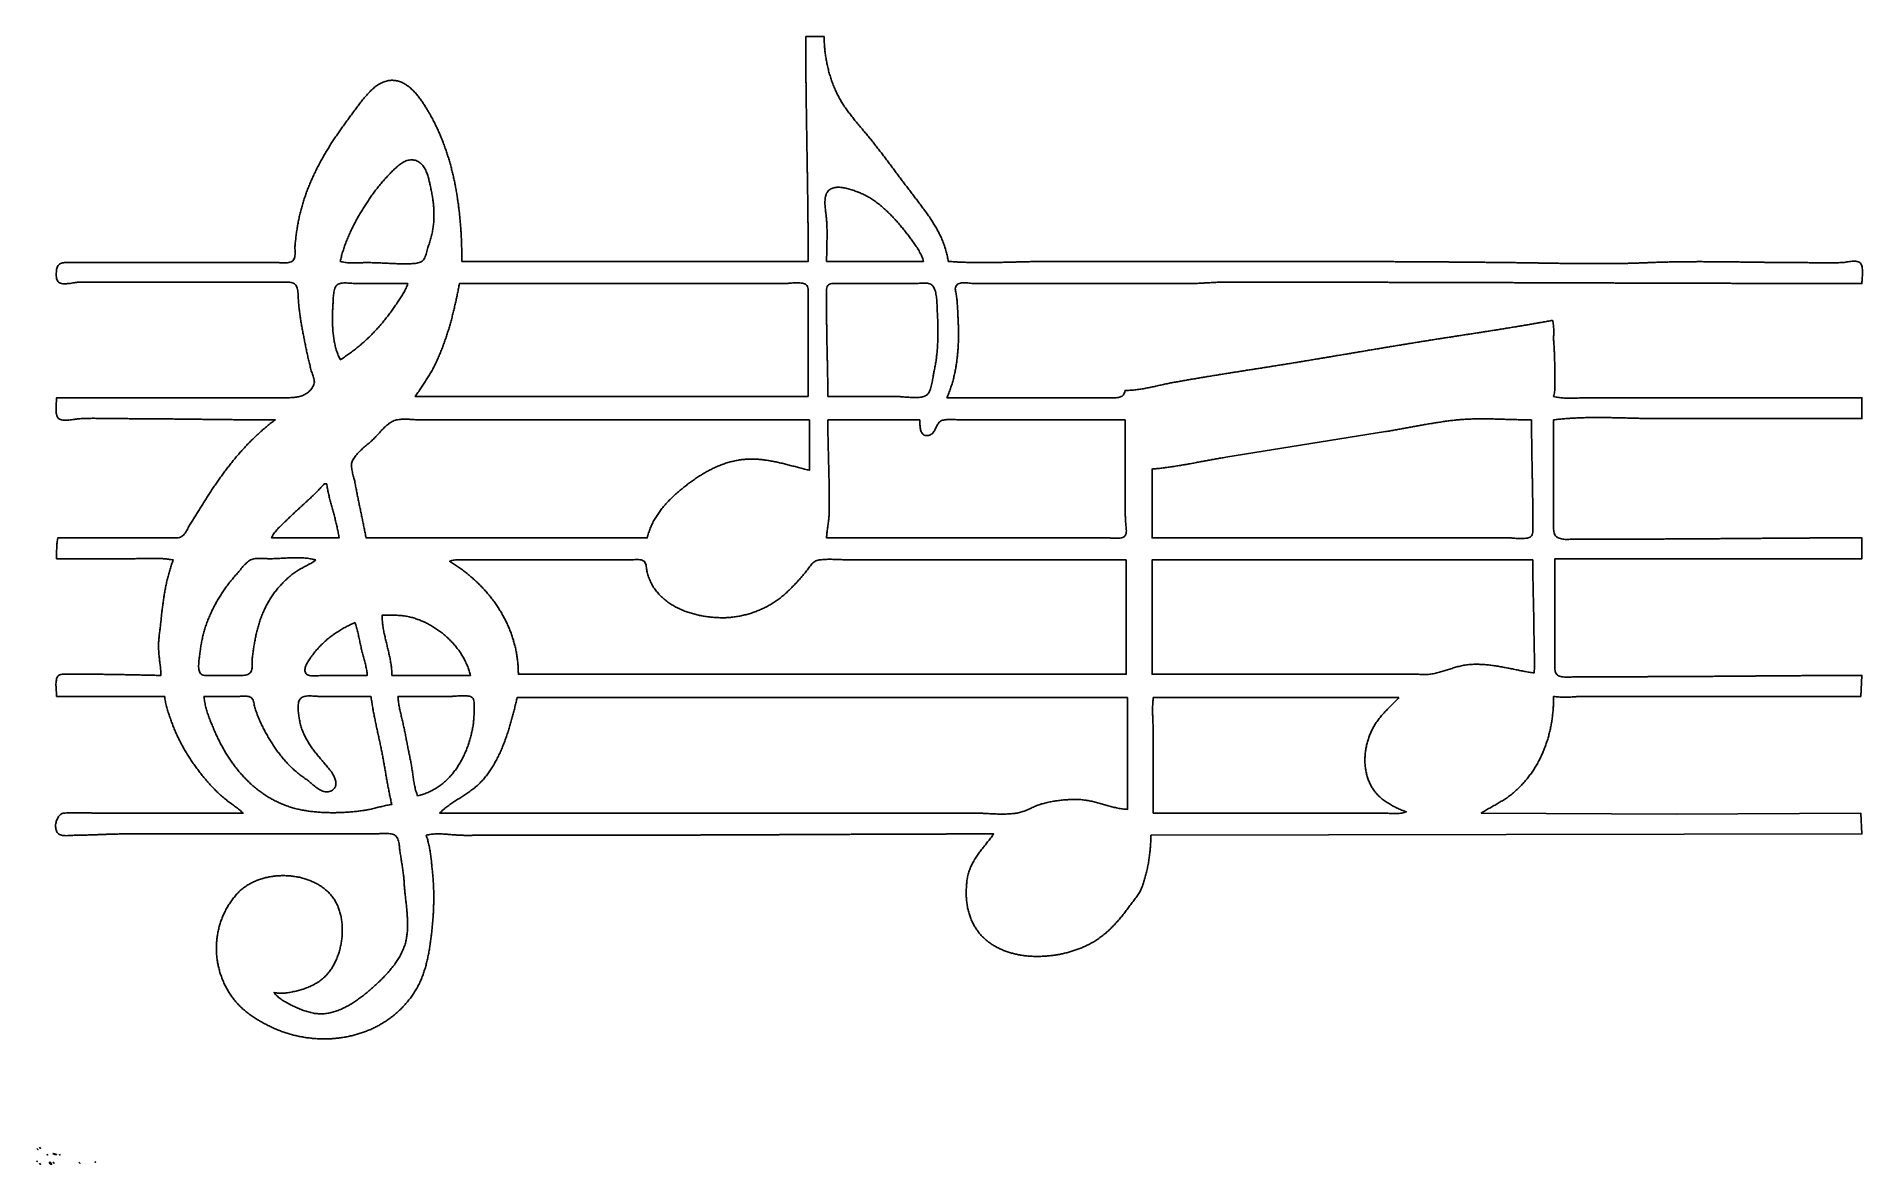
# Model space of a CAD drawing. Extents: x 5 to 1491, y 1 to 919.
import ezdxf

# ---------------------------------------------------------------- set-up
doc = ezdxf.new("R2010")
doc.units = 0
doc.layers.add('C18', color=18, linetype='CONTINUOUS')
doc.layers.add('C7', color=7, linetype='CONTINUOUS')

msp = doc.modelspace()

# ---------------------------------------------------------------- linework, layer by layer
at = {"layer": 'C18'}
for points in [[(631, 919), (631.0001, 917.9998), (631.0007, 916.9996), (631.0015, 915.9995), (631.0028, 914.9993), (631.0043, 913.9991), (631.0063, 912.999), (631.0085, 911.9989), (631.0111, 910.9987), (631.014, 909.9986), (631.0172, 908.9985), (631.0208, 907.9983), (631.0246, 906.9982), (631.0288, 905.9981), (631.0333, 904.998), (631.0381, 903.9979), (631.0431, 902.9978), (631.0485, 901.9977), (631.0542, 900.9976), (631.0602, 899.9975), (631.0664, 898.9974), (631.0729, 897.9973), (631.0797, 896.9972), (631.0868, 895.9971), (631.0941, 894.9971), (631.1017, 893.997), (631.1096, 892.9969), (631.1177, 891.9969), (631.1261, 890.9968), (631.1347, 889.9967), (631.1436, 888.9967), (631.1527, 887.9966), (631.162, 886.9966), (631.1716, 885.9965), (631.1814, 884.9965), (631.1914, 883.9965), (631.2017, 882.9964), (631.2122, 881.9964), (631.2228, 880.9964), (631.2337, 879.9963), (631.2448, 878.9963), (631.2561, 877.9963), (631.2676, 876.9963), (631.2793, 875.9963), (631.2912, 874.9962), (631.3033, 873.9962), (631.3155, 872.9962), (631.328, 871.9962), (631.3406, 870.9962), (631.3533, 869.9962), (631.3663, 868.9962), (631.3794, 867.9962), (631.3926, 866.9962), (631.406, 865.9962), (631.4196, 864.9963), (631.4333, 863.9963), (631.4472, 862.9963), (631.4612, 861.9963), (631.4753, 860.9963), (631.4896, 859.9963), (631.504, 858.9964), (631.5185, 857.9964), (631.5331, 856.9964), (631.5478, 855.9965), (631.5627, 854.9965), (631.5777, 853.9965), (631.5927, 852.9966), (631.6079, 851.9966), (631.6232, 850.9966), (631.6385, 849.9967), (631.654, 848.9967), (631.6695, 847.9968), (631.6851, 846.9968), (631.7008, 845.9968), (631.7166, 844.9969), (631.7324, 843.9969), (631.7483, 842.997), (631.7642, 841.997), (631.7802, 840.9971), (631.7963, 839.9971), (631.8124, 838.9972), (631.8286, 837.9973), (631.8448, 836.9973), (631.861, 835.9974), (631.8773, 834.9974), (631.8936, 833.9975), (631.9099, 832.9975), (631.9262, 831.9976), (631.9426, 830.9977), (631.959, 829.9977), (631.9754, 828.9978), (631.9918, 827.9979), (632.0081, 826.9979), (632.0245, 825.998), (632.0409, 824.998), (632.0573, 823.9981), (632.0737, 822.9982), (632.09, 821.9982), (632.1063, 820.9983), (632.1226, 819.9984), (632.1389, 818.9984), (632.1551, 817.9985), (632.1713, 816.9986), (632.1875, 815.9986), (632.2036, 814.9987), (632.2197, 813.9988), (632.2357, 812.9988), (632.2516, 811.9989), (632.2675, 810.999), (632.2833, 809.999), (632.2991, 808.9991), (632.3148, 807.9992), (632.3304, 806.9992), (632.3459, 805.9993), (632.3614, 804.9994), (632.3767, 803.9994), (632.392, 802.9995), (632.4072, 801.9995), (632.4222, 800.9996), (632.4372, 799.9997), (632.4521, 798.9997), (632.4668, 797.9998), (632.4814, 796.9998), (632.4959, 795.9999), (632.5103, 795), (632.5246, 794), (632.5387, 793.0001), (632.5527, 792.0001), (632.5666, 791.0002), (632.5803, 790.0002), (632.5939, 789.0003), (632.6073, 788.0003), (632.6205, 787.0004), (632.6336, 786.0004), (632.6466, 785.0004), (632.6593, 784.0005), (632.6719, 783.0005), (632.6844, 782.0006), (632.6966, 781.0006), (632.7087, 780.0006), (632.7206, 779.0007), (632.7323, 778.0007), (632.7438, 777.0007), (632.7551, 776.0008), (632.7662, 775.0008), (632.7771, 774.0008), (632.7877, 773.0009), (632.7982, 772.0009), (632.8085, 771.0009), (632.8185, 770.0009), (632.8283, 769.0009), (632.8379, 768.0009), (632.8472, 767.001), (632.8563, 766.001), (632.8652, 765.001), (632.8738, 764.001), (632.8822, 763.001), (632.8903, 762.001), (632.8982, 761.001), (632.9058, 760.001), (632.9131, 759.001), (632.9202, 758.0009), (632.927, 757.0009), (632.9335, 756.0009), (632.9397, 755.0009), (632.9457, 754.0009), (632.9514, 753.0008), (632.9568, 752.0008), (632.9618, 751.0008), (632.9666, 750.0008), (632.9711, 749.0007), (632.9753, 748.0007), (632.9791, 747.0006), (632.9827, 746.0006), (632.9859, 745.0005), (632.9888, 744.0005), (632.9914, 743.0004), (632.9936, 742.0004), (632.9956, 741.0003), (632.9971, 740.0002), (632.9984, 739.0002), (632.9992, 738.0001), (632.9998, 737), (633, 736), (351, 736), (350.9989, 736.9776), (350.9956, 737.9562), (350.9902, 738.9357), (350.9825, 739.9161), (350.9725, 740.8973), (350.9602, 741.8794), (350.9457, 742.8623), (350.9287, 743.8459), (350.9094, 744.8303), (350.8877, 745.8154), (350.8636, 746.8011), (350.837, 747.7875), (350.8079, 748.7745), (350.7762, 749.7621), (350.742, 750.7502), (350.7053, 751.7389), (350.6659, 752.7281), (350.6239, 753.7177), (350.5792, 754.7078), (350.5319, 755.6982), (350.4818, 756.6891), (350.4289, 757.6803), (350.3733, 758.6718), (350.3149, 759.6636), (350.2536, 760.6556), (350.1894, 761.6479), (350.1224, 762.6403), (350.0524, 763.633), (349.9795, 764.6257), (349.9036, 765.6186), (349.8247, 766.6115), (349.7427, 767.6045), (349.6577, 768.5975), (349.5696, 769.5905), (349.4783, 770.5835), (349.3839, 771.5763), (349.2863, 772.5691), (349.1855, 773.5617), (349.0815, 774.5542), (348.9742, 775.5465), (348.8636, 776.5385), (348.7496, 777.5303), (348.6323, 778.5218), (348.5116, 779.513), (348.3875, 780.5039), (348.26, 781.4943), (348.129, 782.4844), (347.9945, 783.474), (347.8564, 784.4632), (347.7148, 785.4519), (347.5696, 786.44), (347.4208, 787.4276), (347.2684, 788.4146), (347.1122, 789.401), (346.9524, 790.3868), (346.7889, 791.3719), (346.6215, 792.3562), (346.4504, 793.3399), (346.2755, 794.3228), (346.0968, 795.3048), (345.9141, 796.2861), (345.7276, 797.2665), (345.5371, 798.246), (345.3427, 799.2246), (345.1442, 800.2023), (344.9418, 801.179), (344.7353, 802.1547), (344.5247, 803.1293), (344.31, 804.1029), (344.0912, 805.0754), (343.8683, 806.0467), (343.6411, 807.0169), (343.4097, 807.986), (343.1741, 808.9538), (342.9342, 809.9203), (342.69, 810.8856), (342.4414, 811.8496), (342.1885, 812.8123), (341.9312, 813.7736), (341.6695, 814.7335), (341.4033, 815.692), (341.1327, 816.649), (340.8575, 817.6045), (340.5778, 818.5585), (340.2935, 819.511), (340.0047, 820.4619), (339.7112, 821.4112), (339.4131, 822.3589), (339.1103, 823.3049), (338.8027, 824.2492), (338.4905, 825.1918), (338.1735, 826.1326), (337.8516, 827.0717), (337.525, 828.0089), (337.1935, 828.9443), (336.8571, 829.8778), (336.5158, 830.8094), (336.1696, 831.7391), (335.8184, 832.6668), (335.4622, 833.5925), (335.101, 834.5162), (334.7347, 835.4379), (334.3634, 836.3574), (333.9869, 837.2749), (333.6053, 838.1902), (333.2185, 839.1033), (332.8266, 840.0142), (332.4294, 840.9229), (332.0269, 841.8294), (331.6192, 842.7335), (331.2061, 843.6353), (330.7877, 844.5348), (330.364, 845.4318), (329.9348, 846.3265), (329.5002, 847.2187), (329.0602, 848.1085), (328.6146, 848.9957), (328.1636, 849.8804), (327.707, 850.7626), (327.2448, 851.6421), (326.7771, 852.5191), (326.3037, 853.3933), (325.8246, 854.2649), (325.3399, 855.1338), (324.8495, 856), (324.4626, 856.6759), (324.0669, 857.3624), (323.6624, 858.0584), (323.249, 858.763), (322.8268, 859.4751), (322.3958, 860.1939), (321.9558, 860.9182), (321.507, 861.6472), (321.0494, 862.3798), (320.5829, 863.1151), (320.1075, 863.852), (319.6233, 864.5895), (319.1302, 865.3268), (318.6283, 866.0627), (318.1175, 866.7964), (317.5978, 867.5268), (317.0692, 868.2529), (316.5318, 868.9738), (315.9854, 869.6884), (315.4302, 870.3958), (314.8662, 871.095), (314.2932, 871.785), (313.7114, 872.4648), (313.1206, 873.1334), (312.521, 873.7899), (311.9125, 874.4332), (311.2951, 875.0624), (310.6689, 875.6765), (310.0337, 876.2744), (309.3896, 876.8553), (308.7366, 877.4181), (308.0747, 877.9618), (307.404, 878.4855), (306.7243, 878.9881), (306.0357, 879.4687), (305.3382, 879.9263), (304.6318, 880.3599), (303.9164, 880.7685), (303.1922, 881.1511), (302.459, 881.5068), (301.717, 881.8345), (300.966, 882.1333), (300.2061, 882.4022), (299.4372, 882.6401), (298.6595, 882.8462), (297.8728, 883.0194), (297.0772, 883.1587), (296.2726, 883.2631), (295.4591, 883.3317), (294.6367, 883.3635), (293.8054, 883.3574), (292.9651, 883.3126), (292.1159, 883.228), (291.2577, 883.1026), (290.3906, 882.9354), (289.5145, 882.7255), (288.6295, 882.4718), (287.7355, 882.1734), (286.8326, 881.8293), (285.9208, 881.4385), (285, 881.0001)], [(631, 919)], [(754.9644, 691), (754.9117, 691.9801), (754.8615, 692.9688), (754.8129, 693.9649), (754.7646, 694.9673), (754.7158, 695.9747), (754.6652, 696.986), (754.6118, 698.0001), (754.5546, 699.0157), (754.4925, 700.0316), (754.4244, 701.0468), (754.3493, 702.0601), (754.2661, 703.0702), (754.1737, 704.0761), (754.0711, 705.0764), (753.9571, 706.0702), (753.8309, 707.0561), (753.6911, 708.0331), (753.537, 709), (753.3603, 709.922), (753.1602, 710.8722), (752.9752, 711.8358), (752.8443, 712.7978), (752.8062, 713.7432), (752.8996, 714.6572), (753.1634, 715.5247), (753.6363, 716.3309), (754.3572, 717.0609), (755.155, 717.6019), (756.0172, 718.013), (756.9343, 718.3085), (757.8971, 718.5027), (758.8964, 718.6097), (759.9228, 718.6438), (760.9672, 718.6193), (762.0201, 718.5505), (763.0724, 718.4515), (764.1148, 718.3367), (765.1381, 718.2203), (766.1328, 718.1164), (767.0899, 718.0395), (768, 718.0038), (768.9997, 717.9926), (769.9994, 717.9826), (770.9992, 717.9739), (771.9991, 717.9662), (772.9989, 717.9597), (773.9989, 717.9542), (774.9988, 717.9497), (775.9988, 717.946), (776.9988, 717.9433), (777.9988, 717.9414), (778.9988, 717.9402), (779.9989, 717.9397), (780.999, 717.9399), (781.9991, 717.9406), (782.9992, 717.942), (783.9993, 717.9438), (784.9994, 717.946), (785.9996, 717.9486), (786.9997, 717.9516), (787.9998, 717.9548), (789, 717.9583), (790.0001, 717.9619), (791.0002, 717.9656), (792.0003, 717.9694), (793.0004, 717.9732), (794.0005, 717.9769), (795.0006, 717.9806), (796.0006, 717.9841), (797.0006, 717.9874), (798.0006, 717.9904), (799.0006, 717.9931), (800.0005, 717.9954), (801.0004, 717.9973), (802.0003, 717.9987), (803.0002, 717.9996), (804, 718), (945, 718), (946.0058, 718.0049), (947.0105, 718.0194), (948.0141, 718.0424), (949.0168, 718.0731), (950.0186, 718.1107), (951.0196, 718.1544), (952.0199, 718.2032), (953.0195, 718.2563), (954.0186, 718.313), (955.0173, 718.3722), (956.0156, 718.4332), (957.0136, 718.4951), (958.0114, 718.5571), (959.0092, 718.6183), (960.0069, 718.6779), (961.0047, 718.735), (962.0026, 718.7887), (963.0008, 718.8383), (963.9993, 718.8828), (964.9983, 718.9214), (965.9977, 718.9533), (966.9977, 718.9776), (967.9985, 718.9934), (969, 719), (970.0002, 719.0015), (971.0004, 719.0031), (972.0007, 719.0046), (973.0009, 719.0061), (974.0012, 719.0076), (975.0014, 719.009), (976.0016, 719.0104), (977.0019, 719.0117), (978.0021, 719.013), (979.0024, 719.0143), (980.0026, 719.0156), (981.0028, 719.0168), (982.003, 719.018), (983.0033, 719.0191), (984.0035, 719.0203), (985.0037, 719.0214), (986.0039, 719.0224), (987.0042, 719.0234), (988.0044, 719.0244), (989.0046, 719.0254), (990.0048, 719.0263), (991.005, 719.0272), (992.0052, 719.0281), (993.0055, 719.0289), (994.0057, 719.0297), (995.0059, 719.0305), (996.0061, 719.0312), (997.0063, 719.0319), (998.0065, 719.0326), (999.0067, 719.0333), (1000.0069, 719.0339), (1001.0071, 719.0345), (1002.0073, 719.035), (1003.0075, 719.0355), (1004.0077, 719.036), (1005.0079, 719.0365), (1006.0081, 719.0369), (1007.0082, 719.0373), (1008.0084, 719.0377), (1009.0086, 719.0381), (1010.0088, 719.0384), (1011.009, 719.0387), (1012.0092, 719.0389), (1013.0094, 719.0391), (1014.0095, 719.0393), (1015.0097, 719.0395), (1016.0099, 719.0396), (1017.0101, 719.0398), (1018.0102, 719.0398), (1019.0104, 719.0399), (1020.0106, 719.0399), (1021.0108, 719.0399), (1022.0109, 719.0399), (1023.0111, 719.0398), (1024.0113, 719.0397), (1025.0114, 719.0396), (1026.0116, 719.0395), (1027.0117, 719.0393), (1028.0119, 719.0391), (1029.0121, 719.0389), (1030.0122, 719.0387), (1031.0124, 719.0384), (1032.0125, 719.0381), (1033.0127, 719.0377), (1034.0128, 719.0374), (1035.013, 719.037), (1036.0131, 719.0366), (1037.0133, 719.0361), (1038.0134, 719.0357), (1039.0136, 719.0352), (1040.0137, 719.0347), (1041.0139, 719.0341), (1042.014, 719.0336), (1043.0141, 719.033), (1044.0143, 719.0324), (1045.0144, 719.0317), (1046.0145, 719.031), (1047.0147, 719.0304), (1048.0148, 719.0296), (1049.0149, 719.0289), (1050.0151, 719.0281), (1051.0152, 719.0273), (1052.0153, 719.0265), (1053.0155, 719.0257), (1054.0156, 719.0248), (1055.0157, 719.0239), (1056.0158, 719.023), (1057.016, 719.0221), (1058.0161, 719.0211), (1059.0162, 719.0201), (1060.0163, 719.0191), (1061.0164, 719.0181), (1062.0165, 719.017), (1063.0167, 719.0159), (1064.0168, 719.0148), (1065.0169, 719.0137), (1066.017, 719.0126), (1067.0171, 719.0114), (1068.0172, 719.0102), (1069.0173, 719.009), (1070.0174, 719.0077), (1071.0175, 719.0065), (1072.0176, 719.0052), (1073.0177, 719.0039), (1074.0178, 719.0026), (1075.0179, 719.0012), (1076.018, 718.9998), (1077.0181, 718.9984), (1078.0182, 718.997), (1079.0183, 718.9956), (1080.0184, 718.9941), (1081.0185, 718.9927), (1082.0186, 718.9912), (1083.0187, 718.9896), (1084.0187, 718.9881), (1085.0188, 718.9866), (1086.0189, 718.985), (1087.019, 718.9834), (1088.0191, 718.9817), (1089.0192, 718.9801), (1090.0193, 718.9784), (1091.0193, 718.9768), (1092.0194, 718.9751), (1093.0195, 718.9733), (1094.0196, 718.9716), (1095.0196, 718.9698), (1096.0197, 718.9681), (1097.0198, 718.9663), (1098.0199, 718.9645), (1099.0199, 718.9626), (1100.02, 718.9608), (1101.0201, 718.9589), (1102.0201, 718.957), (1103.0202, 718.9551), (1104.0203, 718.9532), (1105.0203, 718.9512), (1106.0204, 718.9493), (1107.0204, 718.9473), (1108.0205, 718.9453), (1109.0206, 718.9433), (1110.0206, 718.9412), (1111.0207, 718.9392), (1112.0207, 718.9371), (1113.0208, 718.935), (1114.0209, 718.9329), (1115.0209, 718.9308), (1116.021, 718.9287), (1117.021, 718.9265), (1118.0211, 718.9243), (1119.0211, 718.9221), (1120.0212, 718.9199), (1121.0212, 718.9177), (1122.0212, 718.9155), (1123.0213, 718.9132), (1124.0213, 718.911), (1125.0214, 718.9087), (1126.0214, 718.9064), (1127.0215, 718.9041), (1128.0215, 718.9017), (1129.0215, 718.8994), (1130.0216, 718.897), (1131.0216, 718.8946), (1132.0216, 718.8923), (1133.0217, 718.8898), (1134.0217, 718.8874), (1135.0217, 718.885), (1136.0218, 718.8825), (1137.0218, 718.8801), (1138.0218, 718.8776), (1139.0219, 718.8751), (1140.0219, 718.8726), (1141.0219, 718.8701), (1142.0219, 718.8675), (1143.022, 718.865), (1144.022, 718.8624), (1145.022, 718.8599), (1146.022, 718.8573), (1147.0221, 718.8547), (1148.0221, 718.8521), (1149.0221, 718.8494), (1150.0221, 718.8468), (1151.0221, 718.8441), (1152.0222, 718.8415), (1153.0222, 718.8388), (1154.0222, 718.8361), (1155.0222, 718.8334), (1156.0222, 718.8307), (1157.0222, 718.828), (1158.0222, 718.8252), (1159.0222, 718.8225), (1160.0223, 718.8197), (1161.0223, 718.817), (1162.0223, 718.8142), (1163.0223, 718.8114), (1164.0223, 718.8086), (1165.0223, 718.8058), (1166.0223, 718.8029), (1167.0223, 718.8001), (1168.0223, 718.7972), (1169.0223, 718.7944), (1170.0223, 718.7915), (1171.0223, 718.7886), (1172.0223, 718.7857), (1173.0223, 718.7828), (1174.0223, 718.7799), (1175.0223, 718.777), (1176.0223, 718.7741), (1177.0223, 718.7711), (1178.0223, 718.7682), (1179.0223, 718.7652), (1180.0223, 718.7623), (1181.0222, 718.7593), (1182.0222, 718.7563), (1183.0222, 718.7533), (1184.0222, 718.7503), (1185.0222, 718.7473), (1186.0222, 718.7443), (1187.0222, 718.7412), (1188.0222, 718.7382), (1189.0221, 718.7352), (1190.0221, 718.7321), (1191.0221, 718.7291), (1192.0221, 718.726), (1193.0221, 718.7229), (1194.0221, 718.7198), (1195.022, 718.7167), (1196.022, 718.7136), (1197.022, 718.7105), (1198.022, 718.7074), (1199.022, 718.7043), (1200.0219, 718.7012), (1201.0219, 718.698), (1202.0219, 718.6949), (1203.0219, 718.6918), (1204.0218, 718.6886), (1205.0218, 718.6854), (1206.0218, 718.6823), (1207.0217, 718.6791), (1208.0217, 718.6759), (1209.0217, 718.6728), (1210.0217, 718.6696), (1211.0216, 718.6664), (1212.0216, 718.6632), (1213.0216, 718.66), (1214.0215, 718.6568), (1215.0215, 718.6536), (1216.0215, 718.6503), (1217.0214, 718.6471), (1218.0214, 718.6439), (1219.0214, 718.6407), (1220.0213, 718.6374), (1221.0213, 718.6342), (1222.0212, 718.6309), (1223.0212, 718.6277), (1224.0212, 718.6244), (1225.0211, 718.6212), (1226.0211, 718.6179), (1227.021, 718.6146), (1228.021, 718.6114), (1229.021, 718.6081), (1230.0209, 718.6048), (1231.0209, 718.6016), (1232.0208, 718.5983), (1233.0208, 718.595), (1234.0207, 718.5917), (1235.0207, 718.5884), (1236.0206, 718.5851), (1237.0206, 718.5818), (1238.0205, 718.5785), (1239.0205, 718.5752), (1240.0204, 718.5719), (1241.0204, 718.5686), (1242.0203, 718.5653), (1243.0203, 718.562), (1244.0202, 718.5587), (1245.0202, 718.5554), (1246.0201, 718.5521), (1247.0201, 718.5488), (1248.02, 718.5455), (1249.02, 718.5422), (1250.0199, 718.5389), (1251.0199, 718.5356), (1252.0198, 718.5322), (1253.0197, 718.5289), (1254.0197, 718.5256), (1255.0196, 718.5223), (1256.0196, 718.519), (1257.0195, 718.5157), (1258.0195, 718.5124), (1259.0194, 718.509), (1260.0193, 718.5057), (1261.0193, 718.5024), (1262.0192, 718.4991), (1263.0192, 718.4958), (1264.0191, 718.4925), (1265.019, 718.4892), (1266.019, 718.4859), (1267.0189, 718.4825), (1268.0188, 718.4792), (1269.0188, 718.4759), (1270.0187, 718.4726), (1271.0186, 718.4693), (1272.0186, 718.466), (1273.0185, 718.4627), (1274.0184, 718.4594), (1275.0184, 718.4561), (1276.0183, 718.4529), (1277.0182, 718.4496), (1278.0182, 718.4463), (1279.0181, 718.443), (1280.018, 718.4397), (1281.018, 718.4364), (1282.0179, 718.4332), (1283.0178, 718.4299), (1284.0178, 718.4266), (1285.0177, 718.4234), (1286.0176, 718.4201), (1287.0175, 718.4168), (1288.0175, 718.4136), (1289.0174, 718.4103), (1290.0173, 718.4071), (1291.0172, 718.4038), (1292.0172, 718.4006), (1293.0171, 718.3974), (1294.017, 718.3941), (1295.0169, 718.3909), (1296.0169, 718.3877), (1297.0168, 718.3845), (1298.0167, 718.3813), (1299.0166, 718.3781), (1300.0166, 718.3749), (1301.0165, 718.3717), (1302.0164, 718.3685), (1303.0163, 718.3653), (1304.0162, 718.3621), (1305.0162, 718.3589), (1306.0161, 718.3558), (1307.016, 718.3526), (1308.0159, 718.3495), (1309.0158, 718.3463), (1310.0158, 718.3432), (1311.0157, 718.34), (1312.0156, 718.3369), (1313.0155, 718.3338), (1314.0154, 718.3307), (1315.0154, 718.3276), (1316.0153, 718.3245), (1317.0152, 718.3214), (1318.0151, 718.3183), (1319.015, 718.3152), (1320.0149, 718.3121), (1321.0149, 718.3091), (1322.0148, 718.306), (1323.0147, 718.303), (1324.0146, 718.2999), (1325.0145, 718.2969), (1326.0144, 718.2939), (1327.0144, 718.2909), (1328.0143, 718.2878), (1329.0142, 718.2848), (1330.0141, 718.2819), (1331.014, 718.2789), (1332.0139, 718.2759), (1333.0138, 718.2729), (1334.0138, 718.27), (1335.0137, 718.267), (1336.0136, 718.2641), (1337.0135, 718.2612), (1338.0134, 718.2583), (1339.0133, 718.2554), (1340.0132, 718.2525), (1341.0131, 718.2496), (1342.013, 718.2467), (1343.013, 718.2439), (1344.0129, 718.241), (1345.0128, 718.2382), (1346.0127, 718.2353), (1347.0126, 718.2325), (1348.0125, 718.2297), (1349.0124, 718.2269), (1350.0123, 718.2241), (1351.0122, 718.2213), (1352.0122, 718.2186), (1353.0121, 718.2158), (1354.012, 718.2131), (1355.0119, 718.2103), (1356.0118, 718.2076), (1357.0117, 718.2049), (1358.0116, 718.2022), (1359.0115, 718.1995), (1360.0114, 718.1969), (1361.0113, 718.1942), (1362.0112, 718.1916), (1363.0112, 718.1889), (1364.0111, 718.1863), (1365.011, 718.1837), (1366.0109, 718.1811), (1367.0108, 718.1785), (1368.0107, 718.176), (1369.0106, 718.1734), (1370.0105, 718.1709), (1371.0104, 718.1683), (1372.0103, 718.1658), (1373.0102, 718.1633), (1374.0101, 718.1608), (1375.01, 718.1584), (1376.01, 718.1559), (1377.0099, 718.1535), (1378.0098, 718.1511), (1379.0097, 718.1486), (1380.0096, 718.1462), (1381.0095, 718.1439), (1382.0094, 718.1415), (1383.0093, 718.1391), (1384.0092, 718.1368), (1385.0091, 718.1345), (1386.009, 718.1322), (1387.0089, 718.1299), (1388.0088, 718.1276), (1389.0088, 718.1254), (1390.0087, 718.1231), (1391.0086, 718.1209), (1392.0085, 718.1187), (1393.0084, 718.1165), (1394.0083, 718.1143), (1395.0082, 718.1121), (1396.0081, 718.11), (1397.008, 718.1079), (1398.0079, 718.1058), (1399.0078, 718.1037), (1400.0077, 718.1016), (1401.0076, 718.0995), (1402.0075, 718.0975), (1403.0075, 718.0955), (1404.0074, 718.0934), (1405.0073, 718.0915), (1406.0072, 718.0895), (1407.0071, 718.0875), (1408.007, 718.0856), (1409.0069, 718.0837), (1410.0068, 718.0818), (1411.0067, 718.0799), (1412.0066, 718.078), (1413.0065, 718.0762), (1414.0064, 718.0744), (1415.0063, 718.0726), (1416.0063, 718.0708), (1417.0062, 718.069), (1418.0061, 718.0673), (1419.006, 718.0655), (1420.0059, 718.0638), (1421.0058, 718.0621), (1422.0057, 718.0605), (1423.0056, 718.0588), (1424.0055, 718.0572), (1425.0054, 718.0556), (1426.0053, 718.054), (1427.0053, 718.0524), (1428.0052, 718.0509), (1429.0051, 718.0494), (1430.005, 718.0478), (1431.0049, 718.0464), (1432.0048, 718.0449), (1433.0047, 718.0435), (1434.0046, 718.042), (1435.0045, 718.0406), (1436.0045, 718.0392), (1437.0044, 718.0379), (1438.0043, 718.0366), (1439.0042, 718.0352), (1440.0041, 718.0339), (1441.004, 718.0327), (1442.0039, 718.0314), (1443.0038, 718.0302), (1444.0037, 718.029), (1445.0037, 718.0278), (1446.0036, 718.0267), (1447.0035, 718.0255), (1448.0034, 718.0244), (1449.0033, 718.0233), (1450.0032, 718.0223), (1451.0031, 718.0212), (1452.0031, 718.0202), (1453.003, 718.0192), (1454.0029, 718.0182), (1455.0028, 718.0173), (1456.0027, 718.0164), (1457.0026, 718.0155), (1458.0025, 718.0146), (1459.0025, 718.0137), (1460.0024, 718.0129), (1461.0023, 718.0121), (1462.0022, 718.0113), (1463.0021, 718.0106), (1464.0021, 718.0098), (1465.002, 718.0091), (1466.0019, 718.0084), (1467.0018, 718.0078), (1468.0017, 718.0072), (1469.0016, 718.0066), (1470.0016, 718.006), (1471.0015, 718.0054), (1472.0014, 718.0049), (1473.0013, 718.0044), (1474.0012, 718.0039), (1475.0012, 718.0035), (1476.0011, 718.0031), (1477.001, 718.0027), (1478.0009, 718.0023), (1479.0009, 718.0019), (1480.0008, 718.0016), (1481.0007, 718.0013), (1482.0006, 718.0011), (1483.0005, 718.0008), (1484.0005, 718.0006), (1485.0004, 718.0005), (1486.0003, 718.0003), (1487.0002, 718.0002), (1488.0002, 718.0001), (1489.0001, 718), (1490, 718), (1491, 718), (1491.0138, 718.6561), (1491.0511, 719.4085), (1491.1058, 720.2448), (1491.1717, 721.1526), (1491.2424, 722.1198), (1491.3119, 723.134), (1491.3739, 724.183), (1491.4223, 725.2545), (1491.4509, 726.3362), (1491.4533, 727.4158), (1491.4236, 728.481), (1491.3554, 729.5197), (1491.2425, 730.5194), (1491.0788, 731.4679), (1490.8581, 732.353), (1490.5742, 733.1623), (1490.2208, 733.8836), (1489.7918, 734.5046), (1489.2809, 735.013), (1488.6821, 735.3966), (1487.8216, 735.7473), (1486.9132, 735.9885), (1485.9644, 736.1329), (1484.9826, 736.1936), (1483.9753, 736.1835), (1482.95, 736.1154), (1481.9143, 736.0024), (1480.8755, 735.8574), (1479.8413, 735.6933), (1478.8191, 735.523), (1477.8163, 735.3595), (1476.8405, 735.2158), (1475.8993, 735.1047), (1475, 735.0393), (1474.0035, 734.9981), (1473.0064, 734.9616), (1472.0088, 734.9296), (1471.0106, 734.9019), (1470.012, 734.8783), (1469.013, 734.8585), (1468.0135, 734.8424), (1467.0137, 734.8297), (1466.0135, 734.8202), (1465.0131, 734.8137), (1464.0123, 734.81), (1463.0113, 734.8089), (1462.0102, 734.8101), (1461.0088, 734.8135), (1460.0074, 734.8187), (1459.0058, 734.8257), (1458.0042, 734.8342), (1457.0025, 734.844), (1456.0008, 734.8549), (1454.9992, 734.8666), (1453.9977, 734.8789), (1452.9962, 734.8917), (1451.9949, 734.9046), (1450.9938, 734.9176), (1449.9929, 734.9304), (1448.9922, 734.9427), (1447.9919, 734.9543), (1446.9918, 734.9652), (1445.9921, 734.9749), (1444.9928, 734.9833), (1443.9938, 734.9903), (1442.9954, 734.9955), (1441.9974, 734.9988), (1441, 735), (1440.003, 735.0003), (1439.0059, 735.0013), (1438.0086, 735.003), (1437.0112, 735.0053), (1436.0136, 735.0082), (1435.0159, 735.0117), (1434.018, 735.0158), (1433.0199, 735.0205), (1432.0217, 735.0258), (1431.0234, 735.0316), (1430.0249, 735.0378), (1429.0263, 735.0447), (1428.0276, 735.0519), (1427.0287, 735.0597), (1426.0297, 735.0679), (1425.0305, 735.0766), (1424.0313, 735.0856), (1423.0319, 735.0951), (1422.0324, 735.105), (1421.0328, 735.1152), (1420.0331, 735.1258), (1419.0332, 735.1367), (1418.0333, 735.1479), (1417.0333, 735.1594), (1416.0331, 735.1713), (1415.0329, 735.1833), (1414.0325, 735.1957), (1413.0321, 735.2083), (1412.0316, 735.2211), (1411.031, 735.2341), (1410.0303, 735.2472), (1409.0295, 735.2606), (1408.0287, 735.2741), (1407.0278, 735.2877), (1406.0268, 735.3015), (1405.0257, 735.3153), (1404.0246, 735.3293), (1403.0234, 735.3433), (1402.0222, 735.3573), (1401.0209, 735.3714), (1400.0195, 735.3855), (1399.0181, 735.3997), (1398.0166, 735.4137), (1397.0151, 735.4278), (1396.0136, 735.4418), (1395.012, 735.4558), (1394.0104, 735.4696), (1393.0087, 735.4834), (1392.007, 735.497), (1391.0053, 735.5105), (1390.0035, 735.5239), (1389.0018, 735.5371), (1388, 735.5501), (1386.9982, 735.5629), (1385.9964, 735.5755), (1384.9945, 735.5878), (1383.9927, 735.5999), (1382.9908, 735.6118), (1381.989, 735.6233), (1380.9871, 735.6346), (1379.9853, 735.6455), (1378.9835, 735.6561), (1377.9816, 735.6664), (1376.9798, 735.6762), (1375.978, 735.6857), (1374.9762, 735.6948), (1373.9744, 735.7035), (1372.9727, 735.7117), (1371.971, 735.7195), (1370.9693, 735.7268), (1369.9676, 735.7337), (1368.966, 735.74), (1367.9644, 735.7458), (1366.9628, 735.7511), (1365.9613, 735.7558), (1364.9599, 735.7599), (1363.9585, 735.7635), (1362.9571, 735.7664), (1361.9558, 735.7688), (1360.9545, 735.7705), (1359.9534, 735.7715), (1358.9522, 735.7719), (1357.9512, 735.7716), (1356.9502, 735.7706), (1355.9493, 735.7689), (1354.9484, 735.7664), (1353.9477, 735.7632), (1352.947, 735.7592), (1351.9464, 735.7544), (1350.9458, 735.7488), (1349.9454, 735.7424), (1348.9451, 735.7352), (1347.9448, 735.7271), (1346.9447, 735.7181), (1345.9447, 735.7082), (1344.9447, 735.6975), (1343.9449, 735.6858), (1342.9452, 735.6731), (1341.9455, 735.6596), (1340.946, 735.645), (1339.9467, 735.6295), (1338.9474, 735.6129), (1337.9483, 735.5954), (1336.9493, 735.5767), (1335.9504, 735.5571), (1334.9516, 735.5363), (1333.953, 735.5145), (1332.9545, 735.4916), (1331.9562, 735.4675), (1330.958, 735.4423), (1329.9599, 735.416), (1328.9621, 735.3885), (1327.9643, 735.3597), (1326.9667, 735.3298), (1325.9693, 735.2987), (1324.972, 735.2663), (1323.9749, 735.2327), (1322.978, 735.1977), (1321.9812, 735.1615), (1320.9846, 735.124), (1319.9882, 735.0852), (1318.9919, 735.045), (1317.9958, 735.0035), (1317, 734.9606), (1316.0001, 734.9175), (1315.0003, 734.8757), (1314.0004, 734.8353), (1313.0005, 734.7963), (1312.0007, 734.7586), (1311.0008, 734.7221), (1310.0008, 734.687), (1309.0009, 734.6531), (1308.001, 734.6205), (1307.001, 734.5891), (1306.001, 734.559), (1305.0011, 734.53), (1304.0011, 734.5023), (1303.0011, 734.4757), (1302.001, 734.4503), (1301.001, 734.426), (1300.001, 734.4028), (1299.0009, 734.3808), (1298.0009, 734.3598), (1297.0008, 734.34), (1296.0007, 734.3212), (1295.0006, 734.3034), (1294.0005, 734.2867), (1293.0004, 734.271), (1292.0003, 734.2563), (1291.0002, 734.2426), (1290.0001, 734.2298), (1288.9999, 734.218), (1287.9998, 734.2071), (1286.9997, 734.1972), (1285.9995, 734.1882), (1284.9994, 734.18), (1283.9992, 734.1728), (1282.999, 734.1663), (1281.9989, 734.1608), (1280.9987, 734.156), (1279.9985, 734.1521), (1278.9983, 734.1489), (1277.9981, 734.1466), (1276.998, 734.145), (1275.9978, 734.1441), (1274.9976, 734.144), (1273.9974, 734.1446), (1272.9972, 734.1459), (1271.997, 734.1479), (1270.9968, 734.1505), (1269.9966, 734.1538), (1268.9964, 734.1578), (1267.9962, 734.1623), (1266.996, 734.1675), (1265.9958, 734.1732), (1264.9956, 734.1795), (1263.9955, 734.1864), (1262.9953, 734.1938), (1261.9951, 734.2018), (1260.9949, 734.2102), (1259.9947, 734.2192), (1258.9946, 734.2286), (1257.9944, 734.2385), (1256.9942, 734.2488), (1255.9941, 734.2596), (1254.9939, 734.2708), (1253.9938, 734.2823), (1252.9936, 734.2943), (1251.9935, 734.3066), (1250.9934, 734.3193), (1249.9932, 734.3323), (1248.9931, 734.3456), (1247.993, 734.3593), (1246.9929, 734.3732), (1245.9928, 734.3874), (1244.9927, 734.4018), (1243.9927, 734.4165), (1242.9926, 734.4314), (1241.9925, 734.4466), (1240.9925, 734.4619), (1239.9925, 734.4774), (1238.9924, 734.493), (1237.9924, 734.5088), (1236.9924, 734.5247), (1235.9924, 734.5408), (1234.9925, 734.5569), (1233.9925, 734.5731), (1232.9925, 734.5894), (1231.9926, 734.6058), (1230.9927, 734.6221), (1229.9928, 734.6385), (1228.9929, 734.6549), (1227.993, 734.6713), (1226.9931, 734.6876), (1225.9933, 734.7039), (1224.9934, 734.7202), (1223.9936, 734.7363), (1222.9938, 734.7524), (1221.994, 734.7684), (1220.9942, 734.7842), (1219.9945, 734.7999), (1218.9947, 734.8154), (1217.995, 734.8308), (1216.9953, 734.846), (1215.9956, 734.861), (1214.996, 734.8757), (1213.9963, 734.8902), (1212.9967, 734.9045), (1211.9971, 734.9185), (1210.9975, 734.9322), (1209.998, 734.9457), (1208.9984, 734.9588), (1207.9989, 734.9715), (1206.9994, 734.984), (1206, 734.9961), (1205.0009, 735.0079), (1204.0018, 735.0196), (1203.0026, 735.0313), (1202.0035, 735.0429), (1201.0042, 735.0543), (1200.005, 735.0657), (1199.0057, 735.0771), (1198.0064, 735.0883), (1197.007, 735.0994), (1196.0076, 735.1105), (1195.0082, 735.1214), (1194.0087, 735.1323), (1193.0092, 735.1431), (1192.0097, 735.1538), (1191.0101, 735.1644), (1190.0105, 735.175), (1189.0109, 735.1854), (1188.0112, 735.1958), (1187.0115, 735.2061), (1186.0118, 735.2163), (1185.012, 735.2264), (1184.0123, 735.2365), (1183.0124, 735.2464), (1182.0126, 735.2563), (1181.0127, 735.2661), (1180.0128, 735.2758), (1179.0129, 735.2854), (1178.013, 735.295), (1177.013, 735.3045), (1176.013, 735.3139), (1175.0129, 735.3232), (1174.0129, 735.3324), (1173.0128, 735.3415), (1172.0127, 735.3506), (1171.0126, 735.3596), (1170.0124, 735.3685), (1169.0122, 735.3774), (1168.012, 735.3861), (1167.0118, 735.3948), (1166.0116, 735.4034), (1165.0113, 735.412), (1164.011, 735.4204), (1163.0107, 735.4288), (1162.0104, 735.4371), (1161.0101, 735.4453), (1160.0097, 735.4535), (1159.0093, 735.4615), (1158.0089, 735.4695), (1157.0085, 735.4775), (1156.008, 735.4853), (1155.0076, 735.4931), (1154.0071, 735.5008), (1153.0066, 735.5084), (1152.0061, 735.516), (1151.0056, 735.5235), (1150.0051, 735.5309), (1149.0045, 735.5383), (1148.004, 735.5455), (1147.0034, 735.5527), (1146.0028, 735.5599), (1145.0022, 735.5669), (1144.0016, 735.5739), (1143.0009, 735.5808), (1142.0003, 735.5877), (1140.9997, 735.5945), (1139.999, 735.6012), (1138.9983, 735.6078), (1137.9976, 735.6144), (1136.9969, 735.6209), (1135.9963, 735.6273), (1134.9955, 735.6337), (1133.9948, 735.64), (1132.9941, 735.6462), (1131.9934, 735.6524), (1130.9926, 735.6585), (1129.9919, 735.6645), (1128.9911, 735.6705), (1127.9904, 735.6764), (1126.9896, 735.6823), (1125.9889, 735.688), (1124.9881, 735.6937), (1123.9873, 735.6994), (1122.9866, 735.705), (1121.9858, 735.7105), (1120.985, 735.7159), (1119.9842, 735.7213), (1118.9834, 735.7267), (1117.9826, 735.7319), (1116.9819, 735.7371), (1115.9811, 735.7423), (1114.9803, 735.7474), (1113.9795, 735.7524), (1112.9787, 735.7573), (1111.9779, 735.7622), (1110.9772, 735.7671), (1109.9764, 735.7719), (1108.9756, 735.7766), (1107.9748, 735.7812), (1106.9741, 735.7858), (1105.9733, 735.7904), (1104.9725, 735.7949), (1103.9718, 735.7993), (1102.971, 735.8036), (1101.9703, 735.8079), (1100.9696, 735.8122), (1099.9688, 735.8164), (1098.9681, 735.8205), (1097.9674, 735.8246), (1096.9667, 735.8286), (1095.966, 735.8326), (1094.9653, 735.8365), (1093.9646, 735.8404), (1092.9639, 735.8442), (1091.9633, 735.8479), (1090.9626, 735.8516), (1089.962, 735.8553), (1088.9614, 735.8589), (1087.9607, 735.8624), (1086.9601, 735.8659), (1085.9596, 735.8693), (1084.959, 735.8727), (1083.9584, 735.876), (1082.9579, 735.8793), (1081.9573, 735.8825), (1080.9568, 735.8857), (1079.9563, 735.8888), (1078.9558, 735.8918), (1077.9553, 735.8949), (1076.9549, 735.8978), (1075.9544, 735.9007), (1074.954, 735.9036), (1073.9536, 735.9064), (1072.9532, 735.9092), (1071.9529, 735.9119), (1070.9525, 735.9146), (1069.9522, 735.9172), (1068.9519, 735.9198), (1067.9516, 735.9223), (1066.9513, 735.9248), (1065.9511, 735.9272), (1064.9509, 735.9296), (1063.9507, 735.932), (1062.9505, 735.9343), (1061.9503, 735.9365), (1060.9502, 735.9387), (1059.9501, 735.9409), (1058.95, 735.943), (1057.95, 735.9451), (1056.9499, 735.9471), (1055.9499, 735.9491), (1054.9499, 735.951), (1053.95, 735.9529), (1052.9501, 735.9548), (1051.9502, 735.9566), (1050.9503, 735.9584), (1049.9505, 735.9601), (1048.9506, 735.9618), (1047.9509, 735.9635), (1046.9511, 735.9651), (1045.9514, 735.9666), (1044.9517, 735.9682), (1043.952, 735.9696), (1042.9524, 735.9711), (1041.9528, 735.9725), (1040.9532, 735.9739), (1039.9537, 735.9752), (1038.9542, 735.9765), (1037.9547, 735.9777), (1036.9553, 735.979), (1035.9559, 735.9801), (1034.9565, 735.9813), (1033.9572, 735.9824), (1032.9579, 735.9834), (1031.9587, 735.9845), (1030.9594, 735.9855), (1029.9603, 735.9864), (1028.9611, 735.9873), (1027.962, 735.9882), (1026.9629, 735.9891), (1025.9639, 735.9899), (1024.9649, 735.9907), (1023.966, 735.9914), (1022.9671, 735.9921), (1021.9682, 735.9928), (1020.9694, 735.9935), (1019.9706, 735.9941), (1018.9718, 735.9947), (1017.9731, 735.9952), (1016.9745, 735.9958), (1015.9758, 735.9962), (1014.9773, 735.9967), (1013.9787, 735.9971), (1012.9802, 735.9975), (1011.9818, 735.9979), (1010.9834, 735.9982), (1009.9851, 735.9985), (1008.9868, 735.9988), (1007.9885, 735.9991), (1006.9903, 735.9993), (1005.9921, 735.9995), (1004.994, 735.9996), (1003.9959, 735.9998), (1002.9979, 735.9999), (1002, 736), (831, 736), (830.008, 735.999), (829.0152, 735.9963), (828.0217, 735.9919), (827.0274, 735.9859), (826.0324, 735.9782), (825.0367, 735.9691), (824.0404, 735.9585), (823.0433, 735.9465), (822.0456, 735.9332), (821.0473, 735.9186), (820.0485, 735.9029), (819.049, 735.886), (818.049, 735.868), (817.0484, 735.8491), (816.0474, 735.8293), (815.0459, 735.8086), (814.0439, 735.7871), (813.0414, 735.7649), (812.0386, 735.742), (811.0353, 735.7185), (810.0317, 735.6945), (809.0277, 735.6701), (808.0234, 735.6452), (807.0188, 735.62), (806.0138, 735.5946), (805.0087, 735.5689), (804.0032, 735.5432), (802.9976, 735.5173), (801.9917, 735.4915), (800.9857, 735.4657), (799.9795, 735.4401), (798.9732, 735.4146), (797.9668, 735.3894), (796.9602, 735.3646), (795.9537, 735.3401), (794.947, 735.3161), (793.9403, 735.2926), (792.9337, 735.2698), (791.927, 735.2476), (790.9204, 735.2261), (789.9138, 735.2054), (788.9074, 735.1855), (787.901, 735.1666), (786.8948, 735.1487), (785.8887, 735.1318), (784.8827, 735.1161), (783.877, 735.1015), (782.8715, 735.0882), (781.8662, 735.0762), (780.8612, 735.0656), (779.8565, 735.0564), (778.852, 735.0488), (777.8479, 735.0427), (776.8441, 735.0383), (775.8407, 735.0356), (774.8377, 735.0347), (773.8351, 735.0356), (772.8329, 735.0385), (771.8312, 735.0433), (770.83, 735.0502), (769.8292, 735.0592), (768.829, 735.0703), (767.8293, 735.0837), (766.8302, 735.0994), (765.8317, 735.1175), (764.8338, 735.138), (763.8365, 735.1611), (762.8398, 735.1867), (761.8439, 735.2149), (760.8486, 735.2459), (759.854, 735.2796), (758.8602, 735.3161), (757.8671, 735.3556), (756.8749, 735.398), (755.8834, 735.4434), (754.8928, 735.492), (753.903, 735.5437), (752.914, 735.5987), (751.926, 735.6569), (750.9389, 735.7185), (749.9527, 735.7836), (748.9675, 735.8521), (747.9832, 735.9242), (747, 736), (746.8553, 737.0107), (746.6948, 738.0147), (746.5189, 739.0119), (746.3277, 740.0026), (746.1215, 740.9867), (745.9007, 741.9645), (745.6655, 742.9359), (745.4162, 743.9012), (745.153, 744.8604), (744.8763, 745.8135), (744.5863, 746.7608), (744.2833, 747.7023), (743.9675, 748.6381), (743.6393, 749.5684), (743.299, 750.4931), (742.9467, 751.4125), (742.5828, 752.3266), (742.2076, 753.2355), (741.8213, 754.1393), (741.4243, 755.0382), (741.0167, 755.9322), (740.5989, 756.8215), (740.1712, 757.7061), (739.7337, 758.5861), (739.2869, 759.4616), (738.831, 760.3328), (738.3662, 761.1998), (737.8929, 762.0626), (737.4113, 762.9213), (736.9216, 763.7761), (736.4243, 764.6271), (735.9195, 765.4743), (735.4075, 766.3178), (734.8886, 767.1579), (734.3631, 767.9945), (733.8313, 768.8277), (733.2934, 769.6577), (732.7497, 770.4846), (732.2006, 771.3085), (731.6461, 772.1294), (731.0868, 772.9475), (730.5227, 773.7629), (729.9543, 774.5756), (729.3818, 775.3859), (728.8054, 776.1937), (728.2254, 776.9992), (727.6422, 777.8025), (727.0559, 778.6037), (726.467, 779.4029), (725.8755, 780.2001), (725.2819, 780.9956), (724.6864, 781.7894), (724.0893, 782.5815), (723.4909, 783.3722), (722.8914, 784.1615), (722.2911, 784.9495), (721.6902, 785.7363), (721.0892, 786.522), (720.4882, 787.3067), (719.8876, 788.0905), (719.2875, 788.8735), (718.6883, 789.6559), (718.0903, 790.4377), (717.4937, 791.219), (716.8989, 792), (716.2883, 792.8033), (715.6783, 793.6072), (715.069, 794.4114), (714.4602, 795.2161), (713.8519, 796.0211), (713.2442, 796.8265), (712.6369, 797.6322), (712.03, 798.4382), (711.4235, 799.2445), (710.8173, 800.051), (710.2115, 800.8577), (709.6059, 801.6647), (709.0005, 802.4717), (708.3953, 803.279), (707.7903, 804.0863), (707.1854, 804.8937), (706.5806, 805.7012), (705.9757, 806.5087), (705.3709, 807.3162), (704.7661, 808.1236), (704.1612, 808.9311), (703.5561, 809.7384), (702.9509, 810.5457), (702.3456, 811.3528), (701.74, 812.1598), (701.1341, 812.9665), (700.5279, 813.7731), (699.9214, 814.5795), (699.3145, 815.3856), (698.7071, 816.1914), (698.0993, 816.9968), (697.4911, 817.802), (696.8823, 818.6068), (696.2729, 819.4111), (695.6629, 820.2151), (695.0523, 821.0186), (694.4409, 821.8217), (693.8289, 822.6242), (693.2161, 823.4262), (692.6025, 824.2277), (691.988, 825.0286), (691.3727, 825.8289), (690.7565, 826.6286), (690.1393, 827.4276), (689.5211, 828.2259), (688.9019, 829.0235), (688.2817, 829.8204), (687.6603, 830.6165), (687.0378, 831.4118), (686.4141, 832.2063), (685.7893, 833), (685.1674, 833.7847), (684.5419, 834.5666), (683.9132, 835.3459), (683.2815, 836.1228), (682.6472, 836.8976), (682.0104, 837.6705), (681.3715, 838.4417), (680.7308, 839.2115), (680.0887, 839.98), (679.4453, 840.7475), (678.8009, 841.5143), (678.156, 842.2805), (677.5107, 843.0464), (676.8653, 843.8122), (676.2203, 844.5781), (675.5757, 845.3443), (674.932, 846.1112), (674.2895, 846.8789), (673.6483, 847.6476), (673.0089, 848.4176), (672.3715, 849.1891), (671.7364, 849.9623), (671.1039, 850.7374), (670.4743, 851.5148), (669.8479, 852.2945), (669.225, 853.0769), (668.6058, 853.8621), (667.9907, 854.6504), (667.38, 855.4421), (666.774, 856.2372), (666.1729, 857.0362), (665.577, 857.8391), (664.9867, 858.6463), (664.4022, 859.4579), (663.8239, 860.2741), (663.2519, 861.0953), (662.6867, 861.9216), (662.1285, 862.7533), (661.5776, 863.5905), (661.0343, 864.4336), (660.4988, 865.2827), (659.9716, 866.1381), (659.4529, 867), (658.9639, 867.8346), (658.4839, 868.679), (658.0128, 869.5327), (657.5506, 870.3956), (657.0973, 871.2673), (656.653, 872.1476), (656.2176, 873.0362), (655.7912, 873.9327), (655.3737, 874.837), (654.9651, 875.7487), (654.5656, 876.6676), (654.175, 877.5934), (653.7934, 878.5258), (653.4209, 879.4645), (653.0573, 880.4092), (652.7027, 881.3598), (652.3572, 882.3158), (652.0208, 883.277), (651.6933, 884.2432), (651.3749, 885.214), (651.0656, 886.1892), (650.7654, 887.1685), (650.4742, 888.1516), (650.1921, 889.1383), (649.9192, 890.1282), (649.6553, 891.1211), (649.4005, 892.1167), (649.1549, 893.1147), (648.9184, 894.1149), (648.691, 895.1169), (648.4728, 896.1205), (648.2638, 897.1255), (648.0639, 898.1314), (647.8732, 899.1381), (647.6917, 900.1453), (647.5194, 901.1527), (647.3563, 902.1599), (647.2024, 903.1669), (647.0577, 904.1731), (646.9222, 905.1785), (646.796, 906.1826), (646.6791, 907.1853), (646.5713, 908.1861), (646.4729, 909.185), (646.3837, 910.1815), (646.3038, 911.1755), (646.2332, 912.1665), (646.1719, 913.1544), (646.12, 914.1389), (646.0773, 915.1197), (646.0439, 916.0964), (646.0199, 917.0689), (646.0053, 918.0368), (646, 919), (631, 919)], [(285, 881), (284.1096, 880.5282), (283.2436, 880.0181), (282.4004, 879.4729), (281.5786, 878.8962), (280.7767, 878.2912), (279.9933, 877.6613), (279.2268, 877.0098), (278.4758, 876.3402), (277.7389, 875.6557), (277.0146, 874.9599)], [(277.0146, 874.9598), (276.2984, 874.2512), (275.5918, 873.5318), (274.8942, 872.802), (274.2052, 872.0624), (273.5245, 871.3135), (272.8517, 870.5559), (272.1864, 869.7902), (271.5281, 869.0168), (270.8764, 868.2364), (270.231, 867.4495), (269.5915, 866.6567), (268.9574, 865.8584), (268.3284, 865.0554), (267.7041, 864.248), (267.084, 863.437), (266.4678, 862.6227), (265.8551, 861.8058), (265.2454, 860.9869), (264.6383, 860.1664), (264.0336, 859.345), (263.4307, 858.5231), (262.8292, 857.7014), (262.2288, 856.8804), (261.6291, 856.0607), (261.0297, 855.2427), (260.4301, 854.4271), (259.8299, 853.6144), (259.2289, 852.8052), (258.6265, 852), (258.031, 851.2052), (257.4375, 850.4085), (256.8458, 849.61), (256.2561, 848.8096), (255.6685, 848.0074), (255.0829, 847.2033), (254.4994, 846.3973), (253.9181, 845.5894), (253.339, 844.7797), (252.7621, 843.968), (252.1876, 843.1544), (251.6155, 842.339), (251.0458, 841.5216), (250.4786, 840.7023), (249.914, 839.8811), (249.3519, 839.058), (248.7925, 838.233), (248.2357, 837.406), (247.6817, 836.577), (247.1305, 835.7461), (246.5821, 834.9133), (246.0367, 834.0785), (245.4942, 833.2418), (244.9547, 832.4031), (244.4182, 831.5624), (243.8849, 830.7197), (243.3547, 829.8751), (242.8277, 829.0284), (242.304, 828.1798), (241.7836, 827.3292), (241.2666, 826.4766), (240.753, 825.6219), (240.2429, 824.7653), (239.7363, 823.9066), (239.2333, 823.0459), (238.7339, 822.1832), (238.2382, 821.3184), (237.7463, 820.4516), (237.2581, 819.5828), (236.7738, 818.7119), (236.2933, 817.8389), (235.8168, 816.9639), (235.3443, 816.0869), (234.8758, 815.2077), (234.4115, 814.3265), (233.9513, 813.4432), (233.4952, 812.5578), (233.0435, 811.6703), (232.5961, 810.7807), (232.153, 809.8891), (231.7143, 808.9953), (231.2801, 808.0994), (230.8504, 807.2014), (230.4253, 806.3012), (230.0048, 805.3989), (229.589, 804.4945), (229.1779, 803.588), (228.7715, 802.6793), (228.37, 801.7685), (227.9734, 800.8555), (227.5817, 799.9403), (227.1951, 799.023), (226.8134, 798.1035), (226.4368, 797.1819), (226.0654, 796.258), (225.6992, 795.332), (225.3382, 794.4038), (224.9825, 793.4734), (224.6322, 792.5408), (224.2873, 791.6059), (223.9478, 790.6689), (223.6138, 789.7296), (223.2854, 788.7882), (222.9626, 787.8445), (222.6455, 786.8985), (222.3341, 785.9504), (222.0285, 785), (221.7206, 784.0188), (221.4209, 783.0367), (221.1293, 782.0536), (220.8456, 781.0694), (220.5696, 780.0843), (220.3014, 779.0981), (220.0406, 778.1108), (219.7873, 777.1226), (219.5412, 776.1332), (219.3023, 775.1429), (219.0704, 774.1514), (218.8454, 773.1589), (218.6271, 772.1653), (218.4154, 771.1707), (218.2102, 770.1749), (218.0114, 769.1781), (217.8188, 768.1801), (217.6323, 767.181), (217.4517, 766.1809), (217.277, 765.1795), (217.108, 764.1771), (216.9446, 763.1735), (216.7867, 762.1688), (216.634, 761.1629), (216.4866, 760.1559), (216.3441, 759.1477), (216.2067, 758.1383), (216.074, 757.1277), (215.946, 756.116), (215.8225, 755.103), (215.7034, 754.0889), (215.5886, 753.0736), (215.478, 752.057), (215.3714, 751.0392), (215.2686, 750.0202), (215.1697, 749), (215.1215, 748.2098), (215.1118, 747.353), (215.1278, 746.4425), (215.1567, 745.4911), (215.1858, 744.5119), (215.2023, 743.5176), (215.1935, 742.5213), (215.1467, 741.5359), (215.049, 740.5743), (214.8878, 739.6494), (214.6503, 738.7741), (214.3237, 737.9613), (213.8953, 737.2241), (213.3523, 736.5752), (212.6821, 736.0277)], [(212.682, 736.0277), (211.8931, 735.5912), (211.021, 735.2636), (210.0807, 735.0312), (209.0869, 734.8806), (208.0545, 734.7983), (206.9985, 734.7708), (205.9338, 734.7846), (204.8752, 734.8261), (203.8376, 734.8819), (202.8359, 734.9385), (201.8851, 734.9823), (201, 735), (173, 735), (67, 735), (33, 735), (32.1428, 735.0112), (31.2515, 735.0365), (30.3366, 735.0635), (29.409, 735.0795), (28.4794, 735.072), (27.5585, 735.0285), (26.657, 734.9363), (25.7858, 734.7829), (24.9554, 734.5558), (24.1767, 734.2424), (23.4604, 733.8301), (22.8171, 733.3064), (22.2578, 732.6587), (21.793, 731.8745), (21.4336, 730.9413), (21.2435, 730.2221), (21.0703, 729.3865), (20.9223, 728.4572), (20.8076, 727.4571), (20.7346, 726.4092), (20.7116, 725.3364), (20.7468, 724.2615), (20.8484, 723.2075), (21.0249, 722.1972), (21.2843, 721.2535), (21.6351, 720.3994), (22.0854, 719.6578), (22.6436, 719.0514), (23.3179, 718.6034)], [(23.3179, 718.6033), (24.1516, 718.259), (25.0371, 718.0115), (25.9674, 717.8506), (26.9357, 717.766), (27.9349, 717.7475), (28.9582, 717.785), (29.9988, 717.8683), (31.0497, 717.9872), (32.1039, 718.1315), (33.1547, 718.2909), (34.1952, 718.4554), (35.2183, 718.6147), (36.2172, 718.7586), (37.1851, 718.8769), (38.115, 718.9595), (39, 718.9961), (39.9997, 719.0074), (40.9994, 719.0177), (41.9992, 719.0269), (42.999, 719.0351), (43.9989, 719.0424), (44.9987, 719.0487), (45.9986, 719.0542), (46.9986, 719.0588), (47.9986, 719.0626), (48.9985, 719.0656), (49.9986, 719.068), (50.9986, 719.0696), (51.9986, 719.0706), (52.9987, 719.0711), (53.9988, 719.0709), (54.9989, 719.0702), (55.999, 719.0691), (56.9991, 719.0675), (57.9992, 719.0655), (58.9994, 719.0631), (59.9995, 719.0604), (60.9996, 719.0575), (61.9998, 719.0543), (62.9999, 719.0508), (64, 719.0473), (65.0002, 719.0436), (66.0003, 719.0398), (67.0004, 719.0359), (68.0005, 719.0321), (69.0006, 719.0283), (70.0007, 719.0246), (71.0007, 719.021), (72.0007, 719.0175), (73.0008, 719.0142), (74.0008, 719.0112), (75.0007, 719.0085), (76.0007, 719.006), (77.0006, 719.0039), (78.0005, 719.0023), (79.0003, 719.001), (80.0002, 719.0002), (81, 719), (181, 719), (205, 719), (205.9, 719.0142), (206.8605, 719.046), (207.8642, 719.078), (208.8939, 719.0928), (209.9327, 719.0731), (210.9634, 719.0015), (211.9689, 718.8607), (212.9321, 718.6332), (213.8358, 718.3018), (214.663, 717.8491), (215.3966, 717.2577)], [(215.3966, 717.2576), (215.9096, 716.6436), (216.3405, 715.904), (216.697, 715.0572), (216.9868, 714.122), (217.2176, 713.1169), (217.3971, 712.0605), (217.533, 710.9716), (217.633, 709.8686), (217.7048, 708.7703), (217.7562, 707.6952), (217.7948, 706.662), (217.8284, 705.6893), (217.8646, 704.7958), (217.9112, 704), (217.9882, 702.9955), (218.072, 701.9909), (218.1624, 700.9862), (218.2592, 699.9815), (218.3622, 698.9768), (218.4711, 697.9722), (218.5859, 696.9676), (218.7064, 695.9632), (218.8322, 694.959), (218.9634, 693.955), (219.0996, 692.9513), (219.2406, 691.9479), (219.3864, 690.9448), (219.5367, 689.9422), (219.6913, 688.9399), (219.8501, 687.9382), (220.0128, 686.937), (220.1792, 685.9364), (220.3493, 684.9364), (220.5227, 683.937), (220.6993, 682.9384), (220.8789, 681.9405), (221.0614, 680.9433), (221.2465, 679.947), (221.434, 678.9516), (221.6238, 677.9571), (221.8157, 676.9636), (222.0095, 675.9711), (222.2049, 674.9796), (222.4019, 673.9892), (222.6003, 673), (222.8017, 671.9964), (223.0024, 670.9923), (223.2029, 669.9877), (223.4033, 668.9828), (223.604, 667.9776), (223.8052, 666.9723), (224.0074, 665.967), (224.2108, 664.9617), (224.4157, 663.9567), (224.6224, 662.9519), (224.8312, 661.9475), (225.0424, 660.9436), (225.2564, 659.9402), (225.4734, 658.9377), (225.6938, 657.9359), (225.9179, 656.935), (226.1459, 655.9351), (226.3782, 654.9364), (226.615, 653.9389), (226.8568, 652.9428), (227.1038, 651.9481), (227.3563, 650.9549), (227.6145, 649.9635), (227.8789, 648.9737), (228.1498, 647.9858), (228.4274, 647), (228.694, 646.1394), (229.0007, 645.2502), (229.3308, 644.3373), (229.6673, 643.4057), (229.9934, 642.4603), (230.2924, 641.5062), (230.5474, 640.5482), (230.7416, 639.5915), (230.8582, 638.6409), (230.8804, 637.7015), (230.7913, 636.7782), (230.5742, 635.876), (230.2122, 635)], [(1240.0894, 670), (1240.0334, 671.0048), (1240.0002, 672.0114), (1239.9853, 673.0192), (1239.9844, 674.0278), (1239.9932, 675.0368), (1240.0072, 676.0459), (1240.0221, 677.0545), (1240.0336, 678.0622), (1240.0373, 679.0687), (1240.0288, 680.0734), (1240.0038, 681.0761), (1239.958, 682.0762), (1239.8868, 683.0733), (1239.7861, 684.0671), (1239.6514, 685.0571), (1239.4784, 686.0428), (1239.2627, 687.0239), (1239, 688), (1238.0149, 687.8168), (1237.0297, 687.6346), (1236.0442, 687.4531), (1235.0586, 687.2724), (1234.0728, 687.0926), (1233.0868, 686.9135), (1232.1006, 686.7352), (1231.1142, 686.5576), (1230.1276, 686.3808), (1229.1409, 686.2047), (1228.154, 686.0294), (1227.1669, 685.8548), (1226.1797, 685.6808), (1225.1923, 685.5076), (1224.2048, 685.335), (1223.2171, 685.1631), (1222.2292, 684.9919), (1221.2412, 684.8213), (1220.2531, 684.6513), (1219.2648, 684.482), (1218.2764, 684.3133), (1217.2878, 684.1451), (1216.2991, 683.9776), (1215.3103, 683.8106), (1214.3213, 683.6442), (1213.3323, 683.4784), (1212.3431, 683.3131), (1211.3538, 683.1483), (1210.3643, 682.984), (1209.3748, 682.8203), (1208.3852, 682.657), (1207.3955, 682.4943), (1206.4056, 682.332), (1205.4157, 682.1701), (1204.4257, 682.0088), (1203.4356, 681.8478), (1202.4454, 681.6873), (1201.4551, 681.5272), (1200.4647, 681.3675), (1199.4743, 681.2082), (1198.4838, 681.0493), (1197.4932, 680.8908), (1196.5026, 680.7326), (1195.5119, 680.5748), (1194.5211, 680.4173), (1193.5303, 680.2601), (1192.5394, 680.1033), (1191.5485, 679.9467), (1190.5575, 679.7904), (1189.5665, 679.6345), (1188.5755, 679.4788), (1187.5844, 679.3233), (1186.5932, 679.1681), (1185.6021, 679.0131), (1184.6109, 678.8584), (1183.6197, 678.7038), (1182.6285, 678.5495), (1181.6372, 678.3954), (1180.646, 678.2414), (1179.6547, 678.0876), (1178.6634, 677.9339), (1177.6721, 677.7804), (1176.6808, 677.627), (1175.6896, 677.4738), (1174.6983, 677.3207), (1173.707, 677.1676), (1172.7158, 677.0147), (1171.7245, 676.8618), (1170.7333, 676.7089), (1169.7421, 676.5562), (1168.7509, 676.4035), (1167.7598, 676.2508), (1166.7687, 676.0981), (1165.7776, 675.9454), (1164.7866, 675.7927), (1163.7956, 675.64), (1162.8046, 675.4873), (1161.8137, 675.3346), (1160.8228, 675.1818), (1159.832, 675.0289), (1158.8413, 674.8759), (1157.8506, 674.7229), (1156.86, 674.5698), (1155.8694, 674.4166), (1154.879, 674.2632), (1153.8886, 674.1097), (1152.8982, 673.9561), (1151.908, 673.8023), (1150.9178, 673.6484), (1149.9278, 673.4943), (1148.9378, 673.34), (1147.9479, 673.1855), (1146.9581, 673.0308), (1145.9684, 672.8759), (1144.9788, 672.7207), (1143.9893, 672.5653), (1143, 672.4097), (1142.0058, 672.2529), (1141.0116, 672.0959), (1140.0175, 671.9386), (1139.0235, 671.781), (1138.0295, 671.6231), (1137.0355, 671.4649), (1136.0416, 671.3065), (1135.0478, 671.1477), (1134.0539, 670.9887), (1133.0602, 670.8295), (1132.0664, 670.6699), (1131.0727, 670.5102), (1130.0791, 670.3501), (1129.0855, 670.1898), (1128.0919, 670.0293), (1127.0983, 669.8685), (1126.1048, 669.7075), (1125.1114, 669.5462), (1124.118, 669.3848), (1123.1246, 669.2231), (1122.1312, 669.0612), (1121.1379, 668.899), (1120.1446, 668.7367), (1119.1513, 668.5742), (1118.1581, 668.4114), (1117.1649, 668.2485), (1116.1718, 668.0853), (1115.1786, 667.922), (1114.1855, 667.7585), (1113.1924, 667.5948), (1112.1994, 667.431), (1111.2064, 667.267), (1110.2134, 667.1028), (1109.2204, 666.9384), (1108.2275, 666.7739), (1107.2346, 666.6093), (1106.2417, 666.4445), (1105.2488, 666.2795), (1104.2559, 666.1144), (1103.2631, 665.9492), (1102.2703, 665.7839), (1101.2775, 665.6184), (1100.2847, 665.4528), (1099.292, 665.2871), (1098.2993, 665.1213), (1097.3065, 664.9553), (1096.3138, 664.7893), (1095.3212, 664.6232), (1094.3285, 664.4569), (1093.3358, 664.2906), (1092.3432, 664.1242), (1091.3506, 663.9577), (1090.358, 663.7912), (1089.3653, 663.6245), (1088.3728, 663.4578), (1087.3802, 663.291), (1086.3876, 663.1242), (1085.395, 662.9573), (1084.4025, 662.7904), (1083.4099, 662.6234), (1082.4174, 662.4564), (1081.4248, 662.2893), (1080.4323, 662.1223), (1079.4398, 661.9551), (1078.4473, 661.788), (1077.4547, 661.6208), (1076.4622, 661.4537), (1075.4697, 661.2865), (1074.4772, 661.1193), (1073.4847, 660.9521), (1072.4922, 660.7849), (1071.4996, 660.6177), (1070.5071, 660.4505), (1069.5146, 660.2834), (1068.5221, 660.1162), (1067.5295, 659.9491), (1066.537, 659.782), (1065.5445, 659.615), (1064.5519, 659.448), (1063.5594, 659.281), (1062.5668, 659.1141), (1061.5742, 658.9472), (1060.5816, 658.7804), (1059.5891, 658.6136), (1058.5965, 658.4469), (1057.6038, 658.2803), (1056.6112, 658.1137), (1055.6186, 657.9473), (1054.6259, 657.7809), (1053.6333, 657.6146), (1052.6406, 657.4484), (1051.6479, 657.2822), (1050.6552, 657.1162), (1049.6625, 656.9503), (1048.6697, 656.7845), (1047.677, 656.6188), (1046.6842, 656.4532), (1045.6914, 656.2878), (1044.6986, 656.1224), (1043.7057, 655.9572), (1042.7129, 655.7922), (1041.72, 655.6272), (1040.7271, 655.4625), (1039.7341, 655.2978), (1038.7412, 655.1333), (1037.7482, 654.969), (1036.7552, 654.8049), (1035.7621, 654.6409), (1034.7691, 654.477), (1033.776, 654.3134), (1032.7829, 654.1499), (1031.7897, 653.9866), (1030.7965, 653.8235), (1029.8033, 653.6606), (1028.8101, 653.4979), (1027.8168, 653.3354), (1026.8235, 653.1731), (1025.8302, 653.011), (1024.8368, 652.8491), (1023.8434, 652.6875), (1022.8499, 652.526), (1021.8564, 652.3648), (1020.8629, 652.2038), (1019.8694, 652.0431), (1018.8758, 651.8826), (1017.8821, 651.7223), (1016.8884, 651.5623), (1015.8947, 651.4026), (1014.901, 651.2431), (1013.9071, 651.0839), (1012.9133, 650.9249), (1011.9194, 650.7662), (1010.9255, 650.6078), (1009.9315, 650.4497), (1008.9375, 650.2918), (1007.9434, 650.1342), (1006.9493, 649.977), (1005.9551, 649.82), (1004.9609, 649.6634), (1003.9666, 649.507), (1002.9723, 649.351), (1001.9779, 649.1952), (1000.9835, 649.0398), (999.9891, 648.8847), (998.9945, 648.73), (998, 648.5756), (996.9995, 648.4203), (995.9989, 648.265), (994.9983, 648.1095), (993.9976, 647.9539), (992.9968, 647.7981), (991.996, 647.6422), (990.9951, 647.4861), (989.9941, 647.3299), (988.9931, 647.1735), (987.992, 647.0169), (986.9909, 646.8601), (985.9898, 646.7031), (984.9886, 646.5459), (983.9874, 646.3885), (982.9861, 646.2309), (981.9848, 646.073), (980.9835, 645.915), (979.9822, 645.7566), (978.9809, 645.5981), (977.9796, 645.4393), (976.9783, 645.2802), (975.977, 645.1209), (974.9757, 644.9613), (973.9744, 644.8014), (972.9731, 644.6412), (971.9719, 644.4808), (970.9707, 644.32), (969.9695, 644.159), (968.9683, 643.9976), (967.9672, 643.8359), (966.9662, 643.6738), (965.9651, 643.5115), (964.9642, 643.3488), (963.9633, 643.1857), (962.9624, 643.0223), (961.9617, 642.8586), (960.961, 642.6944), (959.9603, 642.5299), (958.9598, 642.365), (957.9594, 642.1997), (956.959, 642.0341), (955.9587, 641.868), (954.9586, 641.7015), (953.9585, 641.5346), (952.9585, 641.3673), (951.9587, 641.1995), (950.959, 641.0313), (949.9594, 640.8627), (948.9599, 640.6936), (947.9606, 640.524), (946.9613, 640.354), (945.9623, 640.1835), (944.9634, 640.0125), (943.9646, 639.8411), (942.966, 639.6691), (941.9675, 639.4967), (940.9692, 639.3237), (939.9711, 639.1502), (938.9731, 638.9762), (937.9753, 638.8017), (936.9777, 638.6267), (935.9803, 638.4511), (934.9831, 638.2749), (933.986, 638.0982), (932.9892, 637.921), (931.9926, 637.7431), (930.9962, 637.5647), (930, 637.3858), (929.0462, 637.2105), (928.0858, 637.0273), (927.1191, 636.8369), (926.1464, 636.6399), (925.1681, 636.437), (924.1845, 636.229), (923.196, 636.0165), (922.2028, 635.8002), (921.2054, 635.5808), (920.2041, 635.359), (919.1992, 635.1355), (918.1911, 634.911), (917.18, 634.6861), (916.1665, 634.4617), (915.1507, 634.2383), (914.133, 634.0167), (913.1139, 633.7975), (912.0935, 633.5815), (911.0723, 633.3693), (910.0506, 633.1616), (909.0288, 632.9592), (908.0072, 632.7627), (906.9861, 632.5728), (905.9658, 632.3902), (904.9468, 632.2157), (903.9293, 632.0498), (902.9138, 631.8933), (901.9004, 631.7469), (900.8897, 631.6112), (899.8819, 631.487), (898.8774, 631.375), (897.8765, 631.2759), (896.8795, 631.1903), (895.8868, 631.1189), (894.8988, 631.0625), (893.9158, 631.0217), (892.938, 630.9972), (891.966, 630.9897), (891, 631), (890.7711, 629.8937), (890.464, 628.9323), (890.0823, 628.1056), (889.6297, 627.4033), (889.1098, 626.8155), (888.5264, 626.3319), (887.883, 625.9424), (887.1833, 625.6369), (886.4311, 625.4053), (885.6299, 625.2373), (884.7834, 625.123), (883.8953, 625.052), (882.9692, 625.0144), (882.0089, 624.9999), (881.0179, 624.9985), (880, 625), (857, 625), (746, 625), (746.4, 625.9427), (746.7896, 626.8875), (747.1689, 627.8343), (747.538, 628.783), (747.8969, 629.7336), (748.2459, 630.6861), (748.5849, 631.6404), (748.9142, 632.5965), (749.2338, 633.5545), (749.5438, 634.5141), (749.8444, 635.4755), (750.1357, 636.4385), (750.4177, 637.4031), (750.6906, 638.3694), (750.9544, 639.3372), (751.2094, 640.3066), (751.4556, 641.2775), (751.6931, 642.2499), (751.922, 643.2237), (752.1424, 644.1989), (752.3544, 645.1754), (752.5583, 646.1533), (752.7539, 647.1325), (752.9416, 648.113), (753.1213, 649.0947), (753.2932, 650.0777), (753.4574, 651.0618), (753.614, 652.047), (753.7632, 653.0333), (753.9049, 654.0207), (754.0394, 655.0091), (754.1667, 655.9986), (754.287, 656.989), (754.4004, 657.9803), (754.5069, 658.9726), (754.6067, 659.9657), (754.6999, 660.9596), (754.7865, 661.9544), (754.8668, 662.9499), (754.9409, 663.9462), (755.0087, 664.9431), (755.0705, 665.9407), (755.1263, 666.939), (755.1763, 667.9378), (755.2205, 668.9372), (755.2591, 669.9372), (755.2923, 670.9376), (755.32, 671.9386), (755.3424, 672.9399), (755.3596, 673.9417), (755.3717, 674.9438), (755.3789, 675.9462), (755.3812, 676.949), (755.3787, 677.952), (755.3716, 678.9552), (755.36, 679.9586), (755.344, 680.9622), (755.3236, 681.966), (755.2991, 682.9698), (755.2704, 683.9737), (755.2378, 684.9776), (755.2013, 685.9816), (755.161, 686.9854), (755.1171, 687.9893), (755.0696, 688.993), (755.0187, 689.9965), (754.9645, 691)], [(1241.6033, 512.5725), (1241.0244, 513.362), (1240.5991, 514.2223), (1240.3045, 515.1389), (1240.1177, 516.097), (1240.0158, 517.0822), (1239.976, 518.0796), (1239.9753, 519.0748), (1239.9909, 520.0532), (1240, 521), (1240, 538), (1240, 607), (1240.9784, 607.1211), (1241.9581, 607.2375), (1242.9391, 607.3492), (1243.9214, 607.4563), (1244.9048, 607.5589), (1245.8895, 607.657), (1246.8753, 607.7508), (1247.8623, 607.8402), (1248.8503, 607.9255), (1249.8395, 608.0066), (1250.8297, 608.0836), (1251.8209, 608.1567), (1252.8131, 608.2258), (1253.8063, 608.2911), (1254.8004, 608.3527), (1255.7954, 608.4106), (1256.7913, 608.4649), (1257.7881, 608.5157), (1258.7856, 608.5631), (1259.784, 608.6071), (1260.7832, 608.6478), (1261.7831, 608.6854), (1262.7837, 608.7198), (1263.7849, 608.7511), (1264.7869, 608.7795), (1265.7894, 608.805), (1266.7926, 608.8277), (1267.7963, 608.8477), (1268.8006, 608.865), (1269.8054, 608.8797), (1270.8107, 608.892), (1271.8164, 608.9018), (1272.8226, 608.9092), (1273.8292, 608.9144), (1274.8361, 608.9175), (1275.8434, 608.9184), (1276.851, 608.9173), (1277.8589, 608.9142), (1278.8671, 608.9093), (1279.8755, 608.9025), (1280.8841, 608.8941), (1281.8928, 608.884), (1282.9018, 608.8723), (1283.9108, 608.8592), (1284.9199, 608.8447), (1285.9291, 608.8288), (1286.9384, 608.8117), (1287.9476, 608.7934), (1288.9568, 608.7741), (1289.966, 608.7537), (1290.9751, 608.7323), (1291.9841, 608.7102), (1292.993, 608.6872), (1294.0017, 608.6636), (1295.0102, 608.6393), (1296.0184, 608.6144), (1297.0265, 608.5892), (1298.0343, 608.5635), (1299.0417, 608.5375), (1300.0489, 608.5113), (1301.0556, 608.4849), (1302.062, 608.4584), (1303.068, 608.432), (1304.0735, 608.4056), (1305.0786, 608.3794), (1306.0831, 608.3534), (1307.0872, 608.3278), (1308.0906, 608.3025), (1309.0935, 608.2777), (1310.0958, 608.2534), (1311.0974, 608.2298), (1312.0984, 608.2069), (1313.0987, 608.1848), (1314.0982, 608.1635), (1315.097, 608.1432), (1316.095, 608.1239), (1317.0922, 608.1057), (1318.0886, 608.0886), (1319.0841, 608.0728), (1320.0787, 608.0584), (1321.0724, 608.0453), (1322.0651, 608.0337), (1323.0569, 608.0237), (1324.0476, 608.0154), (1325.0373, 608.0087), (1326.026, 608.0039), (1327.0135, 608.001), (1328, 608), (1491, 608), (1491, 625), (1322, 625), (1269, 625), (1268.0201, 624.9959), (1267.0344, 624.9844), (1266.0433, 624.9666), (1265.0473, 624.9437), (1264.0469, 624.9168), (1263.0426, 624.887), (1262.0349, 624.8555), (1261.0242, 624.8233), (1260.0111, 624.7916), (1258.9961, 624.7615), (1257.9796, 624.7342), (1256.9622, 624.7108), (1255.9444, 624.6924), (1254.9265, 624.6801), (1253.9092, 624.6751), (1252.893, 624.6785), (1251.8782, 624.6914), (1250.8655, 624.7149), (1249.8553, 624.7503), (1248.8481, 624.7985), (1247.8444, 624.8608), (1246.8447, 624.9383), (1245.8494, 625.032), (1244.8592, 625.1432), (1243.8744, 625.2729), (1242.8956, 625.4224), (1241.9233, 625.5926), (1240.9579, 625.7847), (1240, 626), (1240.2619, 626.969), (1240.4796, 627.9459), (1240.6571, 628.9299), (1240.7979, 629.9201), (1240.9059, 630.9158), (1240.9848, 631.9161), (1241.0384, 632.9203), (1241.0704, 633.9275), (1241.0845, 634.937), (1241.0846, 635.948), (1241.0744, 636.9597), (1241.0576, 637.9712), (1241.038, 638.9818), (1241.0194, 639.9906), (1241.0054, 640.9969), (1241, 642), (1240.9989, 643.0085), (1240.9958, 644.0156), (1240.9906, 645.0212), (1240.9832, 646.0255), (1240.9737, 647.0286), (1240.9619, 648.0305), (1240.948, 649.0315), (1240.9317, 650.0315), (1240.9132, 651.0307), (1240.8924, 652.0292), (1240.8692, 653.0271), (1240.8437, 654.0245), (1240.8158, 655.0215), (1240.7854, 656.0183), (1240.7526, 657.0148), (1240.7173, 658.0112), (1240.6795, 659.0077), (1240.6391, 660.0043), (1240.5962, 661.0011), (1240.5507, 661.9983), (1240.5025, 662.9959), (1240.4517, 663.994), (1240.3982, 664.9928), (1240.342, 665.9923), (1240.283, 666.9927), (1240.2213, 667.994), (1240.1568, 668.9964), (1240.0895, 670)], [(230.2121, 635), (229.6972, 634.0549), (229.1513, 633.1713), (228.5755, 632.3471), (227.9708, 631.5803), (227.3386, 630.8687), (226.68, 630.2103), (225.9961, 629.6031), (225.2881, 629.0449), (224.5573, 628.5337), (223.8047, 628.0675), (223.0316, 627.6441), (222.2391, 627.2616), (221.4284, 626.9178), (220.6007, 626.6107), (219.7571, 626.3382), (218.8988, 626.0982), (218.0271, 625.8888), (217.143, 625.7077), (216.2478, 625.553), (215.3426, 625.4226), (214.4286, 625.3144), (213.5069, 625.2264), (212.5788, 625.1565), (211.6454, 625.1025), (210.7079, 625.0626), (209.7675, 625.0345), (208.8253, 625.0163), (207.8826, 625.0058), (206.9404, 625.0011), (206, 625), (178, 625), (21, 625), (20.9861, 624.3435), (20.9488, 623.591), (20.8941, 622.7547), (20.8283, 621.8468), (20.7575, 620.8796), (20.688, 619.8655), (20.626, 618.8166), (20.5776, 617.7452), (20.549, 616.6637), (20.5465, 615.5842), (20.5763, 614.5191), (20.6445, 613.4806), (20.7574, 612.481), (20.9211, 611.5326), (21.1418, 610.6476), (21.4257, 609.8382), (21.7791, 609.1169), (22.2081, 608.4958), (22.719, 607.9872), (23.3179, 607.6034)], [(23.3179, 607.6033), (24.1662, 607.2476), (25.0624, 606.984), (25.9999, 606.8033), (26.9723, 606.6966), (27.9731, 606.6549), (28.9957, 606.6692), (30.0338, 606.7304), (31.0808, 606.8297), (32.1302, 606.9579), (33.1756, 607.106), (34.2104, 607.2652), (35.2283, 607.4263), (36.2227, 607.5804), (37.187, 607.7184), (38.115, 607.8314), (39, 607.9105), (39.992, 607.9745), (40.9854, 608.0312), (41.9801, 608.0809), (42.976, 608.1238), (43.9729, 608.1604), (44.9709, 608.1909), (45.9698, 608.2158), (46.9696, 608.2354), (47.9701, 608.25), (48.9713, 608.2599), (49.9732, 608.2656), (50.9755, 608.2673), (51.9783, 608.2654), (52.9814, 608.2602), (53.9848, 608.2521), (54.9885, 608.2414), (55.9922, 608.2285), (56.9959, 608.2138), (57.9996, 608.1975), (59.0032, 608.1799), (60.0066, 608.1616), (61.0096, 608.1427), (62.0123, 608.1237), (63.0145, 608.1048), (64.0162, 608.0865), (65.0172, 608.069), (66.0175, 608.0527), (67.017, 608.038), (68.0157, 608.0253), (69.0134, 608.0147), (70.0101, 608.0067), (71.0056, 608.0017), (72, 608), (72.9998, 607.9998), (73.9998, 607.9992), (74.9997, 607.9983), (75.9997, 607.997), (76.9998, 607.9954), (77.9998, 607.9935), (78.9999, 607.9912), (80.0001, 607.9885), (81.0002, 607.9856), (82.0004, 607.9823), (83.0006, 607.9787), (84.0009, 607.9749), (85.0012, 607.9707), (86.0015, 607.9662), (87.0018, 607.9614), (88.0021, 607.9563), (89.0025, 607.951), (90.0029, 607.9454), (91.0033, 607.9395), (92.0038, 607.9334), (93.0042, 607.927), (94.0047, 607.9203), (95.0052, 607.9134), (96.0057, 607.9063), (97.0063, 607.899), (98.0068, 607.8914), (99.0074, 607.8836), (100.008, 607.8756), (101.0086, 607.8673), (102.0092, 607.8589), (103.0098, 607.8503), (104.0105, 607.8415), (105.0111, 607.8325), (106.0118, 607.8233), (107.0124, 607.814), (108.0131, 607.8044), (109.0138, 607.7948), (110.0145, 607.7849), (111.0151, 607.775), (112.0158, 607.7648), (113.0165, 607.7546), (114.0172, 607.7442), (115.0179, 607.7337), (116.0187, 607.723), (117.0194, 607.7123), (118.0201, 607.7014), (119.0208, 607.6904), (120.0215, 607.6794), (121.0222, 607.6682), (122.0229, 607.657), (123.0236, 607.6457), (124.0243, 607.6343), (125.0249, 607.6228), (126.0256, 607.6113), (127.0263, 607.5997), (128.0269, 607.5881), (129.0276, 607.5765), (130.0282, 607.5647), (131.0289, 607.553), (132.0295, 607.5412), (133.0301, 607.5295), (134.0307, 607.5177), (135.0312, 607.5059), (136.0318, 607.494), (137.0323, 607.4822), (138.0329, 607.4704), (139.0334, 607.4587), (140.0339, 607.4469), (141.0343, 607.4352), (142.0348, 607.4234), (143.0352, 607.4118), (144.0356, 607.4002), (145.036, 607.3886), (146.0364, 607.3771), (147.0367, 607.3656), (148.037, 607.3542), (149.0373, 607.3429), (150.0376, 607.3317), (151.0378, 607.3205), (152.038, 607.3095), (153.0382, 607.2985), (154.0383, 607.2876), (155.0384, 607.2769), (156.0385, 607.2662), (157.0386, 607.2557), (158.0386, 607.2453), (159.0386, 607.2351), (160.0385, 607.2249), (161.0384, 607.215), (162.0383, 607.2051), (163.0381, 607.1955), (164.0379, 607.1859), (165.0377, 607.1766), (166.0374, 607.1674), (167.0371, 607.1584), (168.0367, 607.1496), (169.0363, 607.141), (170.0358, 607.1326), (171.0353, 607.1243), (172.0348, 607.1163), (173.0342, 607.1085), (174.0336, 607.1009), (175.0329, 607.0936), (176.0321, 607.0865), (177.0314, 607.0796), (178.0305, 607.0729), (179.0296, 607.0665), (180.0287, 607.0604), (181.0277, 607.0545), (182.0267, 607.0489), (183.0256, 607.0436), (184.0244, 607.0385), (185.0232, 607.0337), (186.022, 607.0292), (187.0206, 607.025), (188.0192, 607.0212), (189.0178, 607.0176), (190.0163, 607.0143), (191.0147, 607.0114), (192.0131, 607.0087), (193.0114, 607.0064), (194.0097, 607.0045), (195.0079, 607.0029), (196.006, 607.0016), (197.004, 607.0007), (198.002, 607.0001), (199, 607), (198.1868, 606.3933), (197.3786, 605.7827), (196.5754, 605.1682), (195.777, 604.5497), (194.9835, 603.9273), (194.1948, 603.3011), (193.4109, 602.671), (192.6316, 602.0371), (191.8571, 601.3994), (191.0872, 600.7579), (190.3218, 600.1126), (189.561, 599.4637), (188.8047, 598.811), (188.0528, 598.1547), (187.3054, 597.4947), (186.5623, 596.8312), (185.8236, 596.164), (185.0891, 595.4932), (184.3588, 594.819), (183.6328, 594.1412), (182.9108, 593.4599), (182.193, 592.7751), (181.4793, 592.0869), (180.7695, 591.3953), (180.0638, 590.7003), (179.3619, 590.0019), (178.6639, 589.3002), (177.9698, 588.5952), (177.2795, 587.8868), (176.5929, 587.1753), (175.91, 586.4605), (175.2308, 585.7424), (174.5553, 585.0212), (173.8832, 584.2969), (173.2148, 583.5694), (172.5498, 582.8387), (171.8882, 582.105), (171.2301, 581.3683), (170.5753, 580.6285), (169.9238, 579.8857), (169.2756, 579.1399), (168.6306, 578.3912), (167.9888, 577.6395), (167.3502, 576.8849), (166.7146, 576.1275), (166.0821, 575.3672), (165.4526, 574.604), (164.8261, 573.8381), (164.2024, 573.0694), (163.5817, 572.2979), (162.9637, 571.5237), (162.3486, 570.7468), (161.7362, 569.9672), (161.1265, 569.185), (160.5195, 568.4001), (159.9151, 567.6127), (159.3132, 566.8227), (158.7139, 566.0301), (158.117, 565.235), (157.5226, 564.4374), (156.9306, 563.6373), (156.3409, 562.8348), (155.7536, 562.0298), (155.1685, 561.2225), (154.5856, 560.4128), (154.0049, 559.6007), (153.4263, 558.7864), (152.8498, 557.9697), (152.2754, 557.1507), (151.7029, 556.3296), (151.1324, 555.5062), (150.5638, 554.6806), (149.9971, 553.8528), (149.4322, 553.0229), (148.8691, 552.1909), (148.3077, 551.3568), (147.748, 550.5206), (147.19, 549.6824), (146.6335, 548.8422), (146.0787, 548), (145.5171, 547.1436), (144.9573, 546.286), (144.399, 545.4273), (143.8423, 544.5675), (143.2871, 543.7066), (142.7332, 542.8447), (142.1806, 541.9819), (141.6294, 541.1183), (141.0793, 540.2537), (140.5303, 539.3885), (139.9824, 538.5224), (139.4355, 537.6557), (138.8895, 536.7884), (138.3444, 535.9205), (137.8, 535.0521), (137.2564, 534.1832), (136.7134, 533.314), (136.1711, 532.4443), (135.6292, 531.5744), (135.0878, 530.7042), (134.5468, 529.8338), (134.0062, 528.9632), (133.4657, 528.0926), (132.9255, 527.2219), (132.3854, 526.3513), (131.8453, 525.4807), (131.3053, 524.6102), (130.7651, 523.7399), (130.2249, 522.8698), (129.6844, 522), (129.2002, 521.1785), (128.7236, 520.3022), (128.2473, 519.387), (127.7641, 518.4487), (127.2668, 517.5034), (126.7482, 516.567), (126.2012, 515.6554), (125.6185, 514.7846), (124.9929, 513.9705), (124.3173, 513.229), (123.5843, 512.5761), (122.787, 512.0277), (121.9145, 511.6012), (120.9848, 511.299), (120.0113, 511.1013), (119.0073, 510.9882), (117.9863, 510.94), (116.9617, 510.9368), (115.9468, 510.959), (114.9551, 510.9866), (114, 511), (94, 511), (22, 511), (21.8252, 509.9989), (21.672, 508.9999), (21.539, 508.0026), (21.4247, 507.0064), (21.3278, 506.0112), (21.2468, 505.0164), (21.1803, 504.0218), (21.1268, 503.027), (21.0851, 502.0315), (21.0535, 501.035), (21.0308, 500.0371), (21.0154, 499.0375), (21.0061, 498.0357), (21.0013, 497.0315), (20.9996, 496.0244), (20.9996, 495.014), (21, 494), (81, 494), (81.9887, 494.0026), (82.9802, 494.01), (83.9744, 494.0216), (84.9709, 494.0369), (85.9697, 494.0552), (86.9704, 494.0758), (87.973, 494.0983), (88.9772, 494.1219), (89.9829, 494.1462), (90.9898, 494.1704), (91.9978, 494.194), (93.0066, 494.2163), (94.016, 494.2369), (95.026, 494.255), (96.0362, 494.27), (97.0465, 494.2814), (98.0567, 494.2886), (99.0666, 494.2908), (100.0759, 494.2877), (101.0846, 494.2784), (102.0924, 494.2625), (103.0991, 494.2393), (104.1046, 494.2082), (105.1086, 494.1686), (106.1109, 494.1199), (107.1113, 494.0616), (108.1097, 493.9929), (109.1059, 493.9133), (110.0996, 493.8222), (111.0907, 493.719), (112.079, 493.6031), (113.0642, 493.4738), (114.0463, 493.3306), (115.0249, 493.1728), (116, 493), (115.6459, 492.0677), (115.3005, 491.1319), (114.9637, 490.1927), (114.6352, 489.2501), (114.3149, 488.3043), (114.0026, 487.3553), (113.6983, 486.4032), (113.4018, 485.4482), (113.1129, 484.4903), (112.8315, 483.5296), (112.5574, 482.5663), (112.2905, 481.6005), (112.0306, 480.6321), (111.7777, 479.6614), (111.5315, 478.6885), (111.2919, 477.7133), (111.0587, 476.7361), (110.8319, 475.757), (110.6112, 474.7759), (110.3966, 473.7931), (110.1878, 472.8086), (109.9848, 471.8226), (109.7873, 470.8351), (109.5953, 469.8461), (109.4085, 468.856), (109.2269, 467.8646), (109.0503, 466.8722), (108.8786, 465.8787), (108.7115, 464.8844), (108.549, 463.8894), (108.391, 462.8936), (108.2371, 461.8972), (108.0874, 460.9004), (107.9417, 459.9032), (107.7998, 458.9057), (107.6616, 457.908), (107.5269, 456.9102), (107.3956, 455.9124), (107.2675, 454.9147), (107.1425, 453.9173), (107.0205, 452.9201), (106.9013, 451.9234), (106.7847, 450.9271), (106.6707, 449.9315), (106.559, 448.9365), (106.4495, 447.9424), (106.3421, 446.9492), (106.2366, 445.9569), (106.1329, 444.9658), (106.0308, 443.9758), (105.9302, 442.9872), (105.831, 442), (105.7281, 441.0108), (105.618, 440.0188), (105.502, 439.0242), (105.3816, 438.0273), (105.2582, 437.0285), (105.1333, 436.0279), (105.0082, 435.026), (104.8845, 434.0229), (104.7634, 433.0189), (104.6465, 432.0143), (104.5351, 431.0095), (104.4308, 430.0047), (104.3348, 429.0001), (104.2487, 427.9962), (104.1738, 426.993), (104.1117, 425.991), (104.0636, 424.9904), (104.0311, 423.9915), (104.0156, 422.9946), (104.0185, 422), (104.0401, 420.9985), (104.0786, 419.9975), (104.1324, 418.9968), (104.2, 417.9966), (104.2797, 416.9966), (104.3701, 415.997), (104.4694, 414.9975), (104.5763, 413.9983), (104.6889, 412.9991), (104.8059, 412.0001), (104.9256, 411.0011), (105.0464, 410.0021), (105.1668, 409.003), (105.2852, 408.0039), (105.4, 407.0046), (105.5096, 406.0052), (105.6125, 405.0055), (105.7071, 404.0055), (105.7918, 403.0052), (105.8649, 402.0046), (105.9251, 401.0035), (105.9706, 400.002), (106, 399), (105.0014, 399.0207), (104.0029, 399.0417), (103.0043, 399.0629), (102.0057, 399.0843), (101.007, 399.1059), (100.0083, 399.1276), (99.0096, 399.1495), (98.0108, 399.1715), (97.012, 399.1936), (96.0131, 399.2158), (95.0142, 399.2381), (94.0153, 399.2604), (93.0163, 399.2828), (92.0173, 399.3051), (91.0182, 399.3274), (90.0191, 399.3497), (89.0199, 399.372), (88.0207, 399.3941), (87.0215, 399.4162), (86.0222, 399.4382), (85.0228, 399.46), (84.0234, 399.4817), (83.024, 399.5032), (82.0245, 399.5245), (81.0249, 399.5456), (80.0253, 399.5665), (79.0256, 399.5872), (78.0259, 399.6075), (77.0261, 399.6276), (76.0263, 399.6474), (75.0264, 399.6668), (74.0265, 399.6859), (73.0265, 399.7046), (72.0264, 399.7229), (71.0263, 399.7409), (70.0262, 399.7584), (69.0259, 399.7754), (68.0256, 399.792), (67.0253, 399.8081), (66.0248, 399.8237), (65.0244, 399.8388), (64.0238, 399.8533), (63.0232, 399.8673), (62.0225, 399.8807), (61.0217, 399.8935), (60.0209, 399.9056), (59.02, 399.9171), (58.0191, 399.928), (57.018, 399.9382), (56.0169, 399.9476), (55.0158, 399.9564), (54.0145, 399.9644), (53.0132, 399.9717), (52.0118, 399.9781), (51.0104, 399.9838), (50.0088, 399.9887), (49.0072, 399.9927), (48.0055, 399.9958), (47.0037, 399.9981), (46.0019, 399.9995), (45, 400), (29, 399.9992), (27.951, 400.0106), (26.8291, 400.0222), (25.6839, 399.9789), (24.5648, 399.8261), (23.5214, 399.5088), (22.6033, 398.9722), (22.0772, 398.4503), (21.6416, 397.8031), (21.2891, 397.0448), (21.0125, 396.1896), (20.8044, 395.2517), (20.6575, 394.2454), (20.5645, 393.1847), (20.518, 392.084), (20.5106, 390.9574), (20.5352, 389.8192), (20.5843, 388.6835), (20.6506, 387.5647), (20.7268, 386.4768), (20.8056, 385.4342), (20.8796, 384.451), (20.9416, 383.5414), (20.9841, 382.7196), (21, 382), (109, 382), (109.099, 380.9661), (109.2256, 379.9369), (109.3783, 378.9123), (109.5553, 377.8921), (109.755, 376.876), (109.9758, 375.8639), (110.2158, 374.8555), (110.4736, 373.8507), (110.7475, 372.8493), (111.0357, 371.851), (111.3366, 370.8558), (111.6487, 369.8633), (111.9701, 368.8734), (112.2993, 367.8858), (112.6345, 366.9005), (112.9742, 365.9172), (113.3167, 364.9357), (113.6602, 363.9558), (114.0032, 362.9772), (114.3441, 362), (114.665, 361.0879), (114.9944, 360.1759), (115.3322, 359.264), (115.6783, 358.3524), (116.0326, 357.441), (116.395, 356.5301), (116.7655, 355.6197), (117.1438, 354.7099), (117.53, 353.8009), (117.924, 352.8927), (118.3256, 351.9854), (118.7348, 351.0791), (119.1515, 350.174), (119.5755, 349.2701), (120.0069, 348.3675), (120.4454, 347.4663), (120.8911, 346.5667), (121.3438, 345.6687), (121.8034, 344.7724), (122.2699, 343.878), (122.7431, 342.9855), (123.2229, 342.095), (123.7094, 341.2066), (124.2023, 340.3205), (124.7016, 339.4367), (125.2072, 338.5554), (125.719, 337.6766), (126.2369, 336.8004), (126.7608, 335.9269), (127.2907, 335.0563), (127.8264, 334.1886), (128.3678, 333.3239), (128.915, 332.4624), (129.4676, 331.6041), (130.0258, 330.7492), (130.5893, 329.8976), (131.1582, 329.0497), (131.7322, 328.2053), (132.3114, 327.3647), (132.8956, 326.5279), (133.4847, 325.6951), (134.0786, 324.8663), (134.6773, 324.0417), (135.2807, 323.2212), (135.8886, 322.4052), (136.501, 321.5935), (137.1178, 320.7864), (137.7389, 319.984), (138.3642, 319.1863), (138.9935, 318.3934), (139.627, 317.6055), (140.2643, 316.8226), (140.9055, 316.0448), (141.5505, 315.2723), (142.1991, 314.5052), (142.8512, 313.7434), (143.5069, 312.9873), (144.1659, 312.2367), (144.8282, 311.492), (145.4937, 310.753), (146.1624, 310.02), (146.834, 309.2931), (147.5086, 308.5723), (148.1861, 307.8577), (148.8662, 307.1495), (149.5491, 306.4478), (150.2345, 305.7526), (150.9224, 305.064), (151.6126, 304.3822), (152.3052, 303.7073), (153, 303.0393), (153.7486, 302.3355), (154.5072, 301.6438), (155.2749, 300.9631), (156.0511, 300.2926), (156.835, 299.6315), (157.6258, 298.9787), (158.4229, 298.3335), (159.2255, 297.695), (160.0328, 297.0622), (160.8442, 296.4343), (161.6589, 295.8104), (162.4761, 295.1897), (163.2952, 294.5711), (164.1154, 293.9539), (164.9359, 293.3372), (165.7561, 292.72), (166.5752, 292.1015), (167.3924, 291.4808), (168.2071, 290.857), (169.0184, 290.2293), (169.8257, 289.5967), (170.6283, 288.9583), (171.4253, 288.3133), (172.2161, 287.6608), (173, 287), (108, 287), (54, 287), (53.0109, 287.0029), (52.0192, 287.0112), (51.025, 287.0241), (50.0285, 287.0411), (49.03, 287.0614), (48.0298, 287.0842), (47.0279, 287.109), (46.0248, 287.135), (45.0205, 287.1615), (44.0154, 287.1879), (43.0096, 287.2134), (42.0034, 287.2374), (40.997, 287.2591), (39.9906, 287.2779), (38.9845, 287.2931), (37.9789, 287.304), (36.974, 287.3099), (35.9701, 287.3101), (34.9674, 287.3039), (33.966, 287.2906), (32.9663, 287.2695), (31.9685, 287.24), (30.9728, 287.2013), (29.9794, 287.1528), (28.9885, 287.0937), (28.0004, 287.0235), (27.0154, 286.9413), (26.2848, 286.8183), (25.5861, 286.5888), (24.9211, 286.2605), (24.2918, 285.8415), (23.7, 285.3396), (23.1476, 284.7626), (22.6363, 284.1184), (22.1681, 283.415), (21.7449, 282.6602), (21.3684, 281.8619), (21.0406, 281.028), (20.7633, 280.1663), (20.5384, 279.2848), (20.3678, 278.3913), (20.2532, 277.4938), (20.1967, 276.6), (20.1999, 275.7179), (20.2649, 274.8554), (20.3934, 274.0203), (20.5873, 273.2205), (20.8485, 272.464), (21.1788, 271.7586), (21.5801, 271.1121), (22.0543, 270.5325), (22.6033, 270.0277), (23.2795, 269.5875), (24.0602, 269.2413), (24.9308, 268.9795), (25.8763, 268.7928), (26.8821, 268.6718), (27.9333, 268.607), (29.0152, 268.589), (30.1129, 268.6084), (31.2118, 268.6558), (32.2969, 268.7217), (33.3536, 268.7967), (34.367, 268.8715), (35.3224, 268.9366), (36.205, 268.9825), (37, 269), (38, 269.0019), (38.9999, 269.0076), (39.9996, 269.0168), (40.9992, 269.0294), (41.9986, 269.045), (42.9979, 269.0637), (43.997, 269.085), (44.9961, 269.1089), (45.995, 269.1351), (46.9939, 269.1635), (47.9928, 269.1937), (48.9916, 269.2257), (49.9904, 269.2592), (50.9891, 269.294), (51.9879, 269.3299), (52.9867, 269.3668), (53.9855, 269.4043), (54.9844, 269.4424), (55.9833, 269.4807), (56.9824, 269.5192), (57.9815, 269.5575), (58.9807, 269.5956), (59.9801, 269.6331), (60.9796, 269.67), (61.9793, 269.7059), (62.9792, 269.7407), (63.9792, 269.7742), (64.9794, 269.8062), (65.9799, 269.8364), (66.9806, 269.8648), (67.9815, 269.891), (68.9827, 269.9149), (69.9842, 269.9362), (70.986, 269.9549), (71.9881, 269.9705), (72.9906, 269.9831), (73.9933, 269.9923), (74.9964, 269.998), (76, 270), (229, 270), (280, 270), (280.7444, 270.0134), (281.559, 270.0495), (282.4347, 270.1024), (283.3623, 270.1659), (284.333, 270.234), (285.3376, 270.3006), (286.3671, 270.3597), (287.4125, 270.4051), (288.4648, 270.4309), (289.515, 270.431), (290.5539, 270.3992), (291.5726, 270.3296), (292.5621, 270.216), (293.5132, 270.0525), (294.4171, 269.8329), (295.2646, 269.5512), (296.0467, 269.2014), (296.7544, 268.7772), (297.3787, 268.2728), (297.9105, 267.6821)], [(1242.6033, 399.7422), (1241.9974, 400.4823), (1241.5652, 401.3134), (1241.2776, 402.2138), (1241.1059, 403.162), (1241.0212, 404.1362), (1240.9947, 405.1151), (1240.9974, 406.0768), (1241.0007, 407), (1241, 424), (1241, 494), (1491, 494), (1491, 511), (1489.9991, 510.9999), (1488.9983, 510.9996), (1487.9976, 510.9992), (1486.9968, 510.9986), (1485.9961, 510.9978), (1484.9954, 510.9969), (1483.9947, 510.9959), (1482.9941, 510.9946), (1481.9935, 510.9932), (1480.9929, 510.9917), (1479.9923, 510.99), (1478.9918, 510.9881), (1477.9913, 510.9861), (1476.9908, 510.984), (1475.9903, 510.9817), (1474.9898, 510.9792), (1473.9894, 510.9767), (1472.989, 510.9739), (1471.9886, 510.9711), (1470.9883, 510.9681), (1469.988, 510.9649), (1468.9876, 510.9617), (1467.9873, 510.9583), (1466.9871, 510.9548), (1465.9868, 510.9511), (1464.9866, 510.9473), (1463.9864, 510.9434), (1462.9862, 510.9394), (1461.986, 510.9353), (1460.9859, 510.931), (1459.9857, 510.9266), (1458.9856, 510.9221), (1457.9855, 510.9175), (1456.9854, 510.9128), (1455.9854, 510.908), (1454.9853, 510.903), (1453.9853, 510.898), (1452.9853, 510.8929), (1451.9853, 510.8876), (1450.9853, 510.8823), (1449.9853, 510.8768), (1448.9854, 510.8713), (1447.9855, 510.8656), (1446.9855, 510.8599), (1445.9856, 510.8541), (1444.9857, 510.8482), (1443.9859, 510.8422), (1442.986, 510.8361), (1441.9861, 510.83), (1440.9863, 510.8237), (1439.9865, 510.8174), (1438.9867, 510.811), (1437.9869, 510.8045), (1436.9871, 510.7979), (1435.9873, 510.7913), (1434.9875, 510.7846), (1433.9878, 510.7779), (1432.988, 510.771), (1431.9883, 510.7641), (1430.9886, 510.7572), (1429.9889, 510.7501), (1428.9892, 510.7431), (1427.9895, 510.7359), (1426.9898, 510.7287), (1425.9901, 510.7215), (1424.9904, 510.7142), (1423.9908, 510.7068), (1422.9911, 510.6994), (1421.9915, 510.692), (1420.9918, 510.6845), (1419.9922, 510.6769), (1418.9926, 510.6694), (1417.993, 510.6618), (1416.9933, 510.6541), (1415.9937, 510.6464), (1414.9941, 510.6387), (1413.9945, 510.6309), (1412.9949, 510.6231), (1411.9953, 510.6153), (1410.9957, 510.6075), (1409.9962, 510.5996), (1408.9966, 510.5917), (1407.997, 510.5838), (1406.9974, 510.5759), (1405.9979, 510.5679), (1404.9983, 510.56), (1403.9987, 510.552), (1402.9992, 510.544), (1401.9996, 510.536), (1401, 510.528), (1400.0005, 510.52), (1399.0009, 510.512), (1398.0013, 510.504), (1397.0018, 510.4959), (1396.0022, 510.4879), (1395.0027, 510.4799), (1394.0031, 510.4719), (1393.0035, 510.4639), (1392.004, 510.4559), (1391.0044, 510.4479), (1390.0048, 510.4399), (1389.0052, 510.432), (1388.0057, 510.424), (1387.0061, 510.4161), (1386.0065, 510.4082), (1385.0069, 510.4003), (1384.0073, 510.3924), (1383.0077, 510.3846), (1382.0081, 510.3768), (1381.0085, 510.369), (1380.0089, 510.3612), (1379.0093, 510.3535), (1378.0096, 510.3458), (1377.01, 510.3381), (1376.0104, 510.3305), (1375.0107, 510.323), (1374.0111, 510.3154), (1373.0114, 510.3079), (1372.0118, 510.3005), (1371.0121, 510.2931), (1370.0124, 510.2857), (1369.0127, 510.2784), (1368.013, 510.2712), (1367.0133, 510.264), (1366.0136, 510.2568), (1365.0139, 510.2498), (1364.0141, 510.2427), (1363.0144, 510.2358), (1362.0146, 510.2289), (1361.0148, 510.222), (1360.0151, 510.2153), (1359.0153, 510.2086), (1358.0155, 510.202), (1357.0156, 510.1954), (1356.0158, 510.1889), (1355.016, 510.1825), (1354.0161, 510.1762), (1353.0162, 510.1699), (1352.0164, 510.1638), (1351.0165, 510.1577), (1350.0166, 510.1517), (1349.0166, 510.1458), (1348.0167, 510.14), (1347.0167, 510.1343), (1346.0168, 510.1286), (1345.0168, 510.1231), (1344.0168, 510.1176), (1343.0168, 510.1123), (1342.0167, 510.107), (1341.0167, 510.1019), (1340.0166, 510.0969), (1339.0165, 510.0919), (1338.0164, 510.0871), (1337.0163, 510.0824), (1336.0161, 510.0778), (1335.016, 510.0733), (1334.0158, 510.0689), (1333.0156, 510.0646), (1332.0154, 510.0605), (1331.0151, 510.0565), (1330.0149, 510.0526), (1329.0146, 510.0488), (1328.0143, 510.0451), (1327.0139, 510.0416), (1326.0136, 510.0382), (1325.0132, 510.035), (1324.0128, 510.0318), (1323.0124, 510.0288), (1322.012, 510.026), (1321.0115, 510.0232), (1320.0111, 510.0207), (1319.0106, 510.0182), (1318.01, 510.0159), (1317.0095, 510.0138), (1316.0089, 510.0118), (1315.0083, 510.0099), (1314.0077, 510.0082), (1313.007, 510.0067), (1312.0063, 510.0053), (1311.0056, 510.004), (1310.0049, 510.003), (1309.0041, 510.0021), (1308.0034, 510.0013), (1307.0026, 510.0007), (1306.0017, 510.0003), (1305.0008, 510), (1304, 510), (1258, 510), (1257.1703, 509.9875), (1256.2893, 509.9549), (1255.3647, 509.9095), (1254.4045, 509.8583), (1253.4164, 509.8085), (1252.4083, 509.7675), (1251.388, 509.7424), (1250.3633, 509.7403), (1249.3422, 509.7685), (1248.3324, 509.8342), (1247.3418, 509.9445), (1246.3782, 510.1068), (1245.4495, 510.328), (1244.5635, 510.6156), (1243.7281, 510.9766), (1242.951, 511.4183), (1242.2401, 511.9478), (1241.6034, 512.5725)], [(1207.996, 304.1589), (1208.7536, 304.8323), (1209.5012, 305.5121), (1210.2388, 306.1983), (1210.9666, 306.8908), (1211.6844, 307.5894), (1212.3923, 308.2943), (1213.0904, 309.0052), (1213.7787, 309.7221), (1214.4572, 310.445), (1215.126, 311.1737), (1215.7851, 311.9084), (1216.4345, 312.6487), (1217.0743, 313.3948), (1217.7044, 314.1466), (1218.325, 314.9039), (1218.936, 315.6667), (1219.5376, 316.435), (1220.1296, 317.2087), (1220.7123, 317.9877), (1221.2855, 318.772), (1221.8493, 319.5615), (1222.4038, 320.3561), (1222.949, 321.1558), (1223.4849, 321.9605), (1224.0116, 322.7702), (1224.529, 323.5847), (1225.0373, 324.4041), (1225.5364, 325.2282), (1226.0264, 326.0571), (1226.5074, 326.8905), (1226.9793, 327.7286), (1227.4421, 328.5711), (1227.896, 329.4181), (1228.341, 330.2695), (1228.777, 331.1252), (1229.2042, 331.9851), (1229.6225, 332.8493), (1230.032, 333.7176), (1230.4327, 334.5899), (1230.8246, 335.4663), (1231.2079, 336.3466), (1231.5825, 337.2307), (1231.9484, 338.1187), (1232.3057, 339.0105), (1232.6544, 339.9059), (1232.9945, 340.805), (1233.3262, 341.7076), (1233.6493, 342.6137), (1233.964, 343.5232), (1234.2703, 344.4362), (1234.5682, 345.3524), (1234.8578, 346.2719), (1235.139, 347.1946), (1235.4119, 348.1204), (1235.6766, 349.0492), (1235.9331, 349.9811), (1236.1813, 350.9159), (1236.4214, 351.8535), (1236.6534, 352.794), (1236.8773, 353.7372), (1237.0932, 354.6831), (1237.301, 355.6316), (1237.5009, 356.5826), (1237.6927, 357.5362), (1237.8767, 358.4921), (1238.0527, 359.4505), (1238.2209, 360.4111), (1238.3813, 361.374), (1238.5339, 362.3391), (1238.6787, 363.3062), (1238.8158, 364.2754), (1238.9452, 365.2466), (1239.067, 366.2198), (1239.1811, 367.1948), (1239.2876, 368.1715), (1239.3866, 369.1501), (1239.478, 370.1303), (1239.5619, 371.112), (1239.6384, 372.0954), (1239.7075, 373.0802), (1239.7691, 374.0665), (1239.8234, 375.0541), (1239.8703, 376.043), (1239.91, 377.0331), (1239.9424, 378.0244), (1239.9675, 379.0168), (1239.9855, 380.0102), (1239.9963, 381.0046), (1240, 382), (1241.0002, 381.8282), (1241.9996, 381.6833), (1242.9983, 381.5638), (1243.9962, 381.4679), (1244.9937, 381.3939), (1245.9906, 381.3403), (1246.9872, 381.3054), (1247.9836, 381.2876), (1248.9799, 381.2851), (1249.9761, 381.2964), (1250.9724, 381.3197), (1251.9689, 381.3535), (1252.9657, 381.3961), (1253.963, 381.4459), (1254.9607, 381.5011), (1255.959, 381.5602), (1256.9581, 381.6215), (1257.958, 381.6833), (1258.9588, 381.7441), (1259.9607, 381.8021), (1260.9638, 381.8557), (1261.968, 381.9032), (1262.9737, 381.9431), (1263.9808, 381.9736), (1264.9896, 381.9931), (1266, 382), (1320, 382), (1490, 382), (1491, 399), (1489.9991, 398.9999), (1488.9983, 398.9996), (1487.9975, 398.9992), (1486.9968, 398.9986), (1485.996, 398.9978), (1484.9953, 398.9969), (1483.9946, 398.9958), (1482.9939, 398.9945), (1481.9932, 398.9931), (1480.9926, 398.9915), (1479.9919, 398.9898), (1478.9913, 398.9879), (1477.9907, 398.9858), (1476.9901, 398.9836), (1475.9895, 398.9813), (1474.989, 398.9788), (1473.9884, 398.9762), (1472.9879, 398.9734), (1471.9874, 398.9705), (1470.9869, 398.9674), (1469.9865, 398.9642), (1468.986, 398.9609), (1467.9856, 398.9574), (1466.9852, 398.9538), (1465.9847, 398.9501), (1464.9844, 398.9462), (1463.984, 398.9423), (1462.9836, 398.9382), (1461.9833, 398.9339), (1460.9829, 398.9296), (1459.9826, 398.9251), (1458.9823, 398.9205), (1457.982, 398.9158), (1456.9817, 398.911), (1455.9815, 398.9061), (1454.9812, 398.9011), (1453.981, 398.896), (1452.9808, 398.8907), (1451.9806, 398.8854), (1450.9804, 398.8799), (1449.9802, 398.8744), (1448.98, 398.8687), (1447.9798, 398.863), (1446.9797, 398.8572), (1445.9796, 398.8512), (1444.9794, 398.8452), (1443.9793, 398.8391), (1442.9792, 398.8329), (1441.9791, 398.8267), (1440.9791, 398.8203), (1439.979, 398.8139), (1438.9789, 398.8073), (1437.9789, 398.8008), (1436.9789, 398.7941), (1435.9788, 398.7873), (1434.9788, 398.7805), (1433.9788, 398.7737), (1432.9788, 398.7667), (1431.9788, 398.7597), (1430.9789, 398.7526), (1429.9789, 398.7455), (1428.9789, 398.7383), (1427.979, 398.731), (1426.979, 398.7237), (1425.9791, 398.7164), (1424.9792, 398.7089), (1423.9793, 398.7015), (1422.9794, 398.694), (1421.9795, 398.6864), (1420.9796, 398.6788), (1419.9797, 398.6711), (1418.9798, 398.6634), (1417.98, 398.6557), (1416.9801, 398.648), (1415.9802, 398.6401), (1414.9804, 398.6323), (1413.9806, 398.6244), (1412.9807, 398.6166), (1411.9809, 398.6086), (1410.9811, 398.6007), (1409.9813, 398.5927), (1408.9815, 398.5847), (1407.9816, 398.5767), (1406.9818, 398.5687), (1405.9821, 398.5606), (1404.9823, 398.5526), (1403.9825, 398.5445), (1402.9827, 398.5364), (1401.9829, 398.5283), (1400.9832, 398.5202), (1399.9834, 398.5121), (1398.9836, 398.504), (1397.9839, 398.4959), (1396.9841, 398.4878), (1395.9844, 398.4797), (1394.9846, 398.4716), (1393.9849, 398.4635), (1392.9851, 398.4554), (1391.9854, 398.4473), (1390.9857, 398.4393), (1389.9859, 398.4312), (1388.9862, 398.4232), (1387.9865, 398.4152), (1386.9867, 398.4072), (1385.987, 398.3992), (1384.9873, 398.3913), (1383.9876, 398.3833), (1382.9878, 398.3755), (1381.9881, 398.3676), (1380.9884, 398.3598), (1379.9887, 398.352), (1378.989, 398.3442), (1377.9893, 398.3365), (1376.9895, 398.3288), (1375.9898, 398.3211), (1374.9901, 398.3135), (1373.9904, 398.3059), (1372.9907, 398.2984), (1371.991, 398.291), (1370.9912, 398.2835), (1369.9915, 398.2762), (1368.9918, 398.2689), (1367.9921, 398.2616), (1366.9924, 398.2544), (1365.9926, 398.2473), (1364.9929, 398.2402), (1363.9932, 398.2332), (1362.9935, 398.2262), (1361.9937, 398.2194), (1360.994, 398.2126), (1359.9943, 398.2058), (1358.9945, 398.1991), (1357.9948, 398.1926), (1356.995, 398.186), (1355.9953, 398.1796), (1354.9955, 398.1732), (1353.9958, 398.167), (1352.996, 398.1608), (1351.9962, 398.1547), (1350.9965, 398.1487), (1349.9967, 398.1427), (1348.9969, 398.1369), (1347.9972, 398.1312), (1346.9974, 398.1255), (1345.9976, 398.12), (1344.9978, 398.1145), (1343.998, 398.1092), (1342.9982, 398.104), (1341.9984, 398.0988), (1340.9985, 398.0938), (1339.9987, 398.0889), (1338.9989, 398.0841), (1337.9991, 398.0794), (1336.9992, 398.0748), (1335.9994, 398.0703), (1334.9995, 398.066), (1333.9996, 398.0617), (1332.9998, 398.0576), (1331.9999, 398.0537), (1331, 398.0498), (1330.0001, 398.0461), (1329.0002, 398.0425), (1328.0003, 398.039), (1327.0004, 398.0357), (1326.0005, 398.0325), (1325.0005, 398.0294), (1324.0006, 398.0265), (1323.0006, 398.0237), (1322.0007, 398.0211), (1321.0007, 398.0186), (1320.0007, 398.0163), (1319.0007, 398.0141), (1318.0007, 398.012), (1317.0007, 398.0101), (1316.0007, 398.0084), (1315.0007, 398.0068), (1314.0007, 398.0054), (1313.0006, 398.0041), (1312.0005, 398.003), (1311.0005, 398.0021), (1310.0004, 398.0013), (1309.0003, 398.0007), (1308.0002, 398.0003), (1307.0001, 398), (1306, 398), (1260, 398), (1259.1988, 397.9851), (1258.3206, 397.9453), (1257.3763, 397.8878), (1256.3765, 397.8196), (1255.3321, 397.7479), (1254.2539, 397.6798), (1253.1527, 397.6224), (1252.0392, 397.583), (1250.9243, 397.5686), (1249.8186, 397.5863), (1248.7331, 397.6433), (1247.6784, 397.7468), (1246.6655, 397.9038), (1245.705, 398.1215), (1244.8077, 398.4071), (1243.9845, 398.7676), (1243.2461, 399.2103), (1242.6034, 399.7422)], [(894.4251, 211), (895.015, 211.7996), (895.6183, 212.5942), (896.2316, 213.3853), (896.8516, 214.1745), (897.4751, 214.9635), (898.0989, 215.7539), (898.7197, 216.5472), (899.3342, 217.3451), (899.9392, 218.1493), (900.5314, 218.9613), (901.1075, 219.7827), (901.6643, 220.6152), (902.1985, 221.4603), (902.707, 222.3198), (903.1863, 223.1951), (903.6333, 224.088), (904.0447, 225), (904.4027, 225.8581), (904.7521, 226.7296), (905.0929, 227.6137), (905.4251, 228.5101), (905.7488, 229.4182), (906.0639, 230.3373), (906.3706, 231.267), (906.6687, 232.2066), (906.9585, 233.1558), (907.2398, 234.1138), (907.5127, 235.0802), (907.7772, 236.0544), (908.0335, 237.0359), (908.2814, 238.0241), (908.521, 239.0184), (908.7524, 240.0184), (908.9756, 241.0234), (909.1905, 242.033), (909.3973, 243.0465), (909.596, 244.0635), (909.7866, 245.0834), (909.9691, 246.1055), (910.1435, 247.1295), (910.3099, 248.1547), (910.4683, 249.1806), (910.6187, 250.2067), (910.7612, 251.2323), (910.8958, 252.257), (911.0225, 253.2802), (911.1413, 254.3013), (911.2523, 255.3198), (911.3555, 256.3352), (911.451, 257.3469), (911.5387, 258.3544), (911.6186, 259.3571), (911.6909, 260.3544), (911.7555, 261.3458), (911.8125, 262.3309), (911.8619, 263.3089), (911.9037, 264.2794), (911.9379, 265.2419), (911.9646, 266.1957), (911.9839, 267.1403), (911.9956, 268.0753), (912, 269), (1491, 270), (1490, 287), (1340, 286), (1181, 287), (1181.8565, 287.5391), (1182.7157, 288.0691), (1183.577, 288.591), (1184.4403, 289.1056), (1185.3051, 289.6138), (1186.1712, 290.1164), (1187.0381, 290.6144), (1187.9056, 291.1087), (1188.7732, 291.6002), (1189.6407, 292.0896), (1190.5077, 292.578), (1191.3738, 293.0663), (1192.2388, 293.5552), (1193.1023, 294.0457), (1193.9639, 294.5386), (1194.8233, 295.035), (1195.6802, 295.5356), (1196.5342, 296.0413), (1197.3849, 296.5531), (1198.2321, 297.0718), (1199.0754, 297.5982), (1199.9144, 298.1334), (1200.7489, 298.6782), (1201.5784, 299.2334), (1202.4027, 299.8), (1203.2213, 300.3789), (1204.034, 300.9708), (1204.8403, 301.5768), (1205.6401, 302.1978), (1206.4328, 302.8345), (1207.2183, 303.4879), (1207.9961, 304.1589)], [(297.9104, 267.682), (298.4574, 266.8527), (298.8991, 265.9649), (299.2492, 265.0286), (299.5218, 264.0538), (299.7307, 263.0507), (299.8897, 262.0292), (300.0129, 260.9995), (300.114, 259.9717), (300.207, 258.9558), (300.3058, 257.9618), (300.4243, 257), (300.567, 256.0038), (300.7139, 255.0073), (300.8644, 254.0106), (301.018, 253.0135), (301.1739, 252.0161), (301.3318, 251.0184), (301.4908, 250.0205), (301.6506, 249.0222), (301.8104, 248.0237), (301.9698, 247.0248), (302.1281, 246.0257), (302.2847, 245.0262), (302.439, 244.0265), (302.5905, 243.0264), (302.7386, 242.0261), (302.8827, 241.0255), (303.0222, 240.0246), (303.1565, 239.0234), (303.285, 238.022), (303.4072, 237.0202), (303.5224, 236.0182), (303.6302, 235.0158), (303.7298, 234.0132), (303.8207, 233.0103), (303.9023, 232.0071), (303.9741, 231.0037), (304.0355, 230)], [(325.2854, 181), (325.4245, 181.9916), (325.5607, 182.9839), (325.6939, 183.9768), (325.8241, 184.9702), (325.9512, 185.9641), (326.0752, 186.9585), (326.1961, 187.9535), (326.3138, 188.9489), (326.4282, 189.9449), (326.5393, 190.9413), (326.647, 191.9381), (326.7514, 192.9353), (326.8523, 193.933), (326.9497, 194.931), (327.0436, 195.9295), (327.1339, 196.9283), (327.2206, 197.9274), (327.3036, 198.9269), (327.3829, 199.9267), (327.4584, 200.9268), (327.53, 201.9272), (327.5979, 202.9279), (327.6618, 203.9288), (327.7217, 204.93), (327.7776, 205.9313), (327.8295, 206.9329), (327.8773, 207.9347), (327.9209, 208.9367), (327.9603, 209.9388), (327.9955, 210.941), (328.0264, 211.9434), (328.0529, 212.9459), (328.0751, 213.9485), (328.0928, 214.9512), (328.1061, 215.954), (328.1148, 216.9568), (328.119, 217.9596), (328.1185, 218.9625), (328.1134, 219.9654), (328.1035, 220.9682), (328.0889, 221.9711), (328.0695, 222.9738), (328.0452, 223.9766), (328.016, 224.9792), (327.9819, 225.9818), (327.9427, 226.9843), (327.8986, 227.9866), (327.8493, 228.9888), (327.7949, 229.9909), (327.7353, 230.9928), (327.6705, 231.9945), (327.6004, 232.996), (327.5249, 233.9972), (327.4441, 234.9983), (327.3579, 235.9991), (327.2662, 236.9997), (327.169, 238), (327.0704, 238.9935), (326.9724, 239.991), (326.8747, 240.9923), (326.7766, 241.9968), (326.6775, 243.0043), (326.5769, 244.0143), (326.4744, 245.0265), (326.3693, 246.0405), (326.2611, 247.056), (326.1492, 248.0725), (326.0332, 249.0897), (325.9124, 250.1072), (325.7864, 251.1246), (325.6546, 252.1416), (325.5164, 253.1577), (325.3713, 254.1727), (325.2188, 255.1861), (325.0583, 256.1976), (324.8893, 257.2068), (324.7113, 258.2132), (324.5236, 259.2166), (324.3258, 260.2166), (324.1174, 261.2128), (323.8977, 262.2048), (323.6662, 263.1922), (323.4224, 264.1747), (323.1658, 265.1518), (322.8958, 266.1233), (322.6118, 267.0888), (322.3134, 268.0478), (322, 269), (322.9953, 269.2213), (323.9912, 269.4127), (324.9876, 269.5757), (325.9845, 269.7117), (326.9819, 269.8223), (327.9797, 269.9092), (328.9779, 269.9737), (329.9766, 270.0176), (330.9756, 270.0422), (331.9751, 270.0492), (332.9749, 270.0401), (333.975, 270.0165), (334.9755, 269.9799), (335.9762, 269.9318), (336.9773, 269.8738), (337.9786, 269.8075), (338.9802, 269.7343), (339.982, 269.6559), (340.9841, 269.5738), (341.9863, 269.4895), (342.9888, 269.4045), (343.9914, 269.3205), (344.9941, 269.239), (345.997, 269.1614), (347, 269.0895), (347.9932, 269.027), (348.9881, 268.975), (349.9847, 268.9328), (350.9826, 268.8997), (351.9818, 268.8748), (352.9821, 268.8574), (353.9833, 268.8469), (354.9852, 268.8424), (355.9877, 268.8432), (356.9907, 268.8486), (357.9939, 268.8578), (358.9972, 268.8701), (360.0005, 268.8848), (361.0035, 268.901), (362.0062, 268.9182), (363.0082, 268.9354), (364.0096, 268.952), (365.0101, 268.9673), (366.0095, 268.9805), (367.0078, 268.9908), (368.0046, 268.9975), (369, 269), (470, 269), (470.999, 269), (471.9981, 269.0001), (472.9972, 269.0002), (473.9963, 269.0004), (474.9954, 269.0007), (475.9945, 269.001), (476.9937, 269.0014), (477.9928, 269.0019), (478.992, 269.0024), (479.9912, 269.0029), (480.9904, 269.0035), (481.9896, 269.0042), (482.9888, 269.005), (483.988, 269.0057), (484.9873, 269.0066), (485.9865, 269.0075), (486.9858, 269.0084), (487.985, 269.0094), (488.9843, 269.0105), (489.9836, 269.0116), (490.9829, 269.0128), (491.9822, 269.014), (492.9816, 269.0153), (493.9809, 269.0166), (494.9803, 269.018), (495.9796, 269.0194), (496.979, 269.0209), (497.9784, 269.0224), (498.9778, 269.024), (499.9772, 269.0256), (500.9766, 269.0273), (501.976, 269.029), (502.9755, 269.0308), (503.9749, 269.0326), (504.9744, 269.0345), (505.9739, 269.0364), (506.9733, 269.0383), (507.9728, 269.0403), (508.9723, 269.0424), (509.9718, 269.0445), (510.9714, 269.0466), (511.9709, 269.0488), (512.9704, 269.0511), (513.97, 269.0534), (514.9695, 269.0557), (515.9691, 269.058), (516.9687, 269.0605), (517.9683, 269.0629), (518.9679, 269.0654), (519.9675, 269.0679), (520.9671, 269.0705), (521.9667, 269.0731), (522.9664, 269.0758), (523.966, 269.0785), (524.9657, 269.0812), (525.9653, 269.084), (526.965, 269.0868), (527.9647, 269.0897), (528.9644, 269.0926), (529.9641, 269.0955), (530.9638, 269.0985), (531.9635, 269.1015), (532.9633, 269.1046), (533.963, 269.1076), (534.9627, 269.1108), (535.9625, 269.1139), (536.9622, 269.1171), (537.962, 269.1203), (538.9618, 269.1236), (539.9616, 269.1269), (540.9614, 269.1302), (541.9612, 269.1336), (542.961, 269.137), (543.9608, 269.1404), (544.9606, 269.1438), (545.9605, 269.1473), (546.9603, 269.1509), (547.9602, 269.1544), (548.96, 269.158), (549.9599, 269.1616), (550.9598, 269.1653), (551.9596, 269.1689), (552.9595, 269.1726), (553.9594, 269.1764), (554.9593, 269.1801), (555.9592, 269.1839), (556.9592, 269.1877), (557.9591, 269.1916), (558.959, 269.1954), (559.9589, 269.1993), (560.9589, 269.2032), (561.9588, 269.2072), (562.9588, 269.2112), (563.9588, 269.2151), (564.9587, 269.2192), (565.9587, 269.2232), (566.9587, 269.2273), (567.9587, 269.2314), (568.9587, 269.2355), (569.9587, 269.2396), (570.9587, 269.2438), (571.9587, 269.248), (572.9587, 269.2522), (573.9588, 269.2564), (574.9588, 269.2606), (575.9589, 269.2649), (576.9589, 269.2692), (577.959, 269.2735), (578.959, 269.2778), (579.9591, 269.2821), (580.9591, 269.2865), (581.9592, 269.2909), (582.9593, 269.2953), (583.9594, 269.2997), (584.9595, 269.3041), (585.9596, 269.3085), (586.9597, 269.313), (587.9598, 269.3175), (588.9599, 269.322), (589.96, 269.3265), (590.9601, 269.331), (591.9603, 269.3355), (592.9604, 269.3401), (593.9605, 269.3446), (594.9607, 269.3492), (595.9608, 269.3538), (596.961, 269.3584), (597.9611, 269.363), (598.9613, 269.3676), (599.9615, 269.3722), (600.9616, 269.3769), (601.9618, 269.3815), (602.962, 269.3862), (603.9622, 269.3909), (604.9624, 269.3955), (605.9625, 269.4002), (606.9627, 269.4049), (607.9629, 269.4096), (608.9631, 269.4143), (609.9633, 269.4191), (610.9636, 269.4238), (611.9638, 269.4285), (612.964, 269.4332), (613.9642, 269.438), (614.9644, 269.4427), (615.9647, 269.4475), (616.9649, 269.4522), (617.9651, 269.457), (618.9654, 269.4618), (619.9656, 269.4665), (620.9658, 269.4713), (621.9661, 269.4761), (622.9663, 269.4808), (623.9666, 269.4856), (624.9668, 269.4904), (625.9671, 269.4952), (626.9674, 269.4999), (627.9676, 269.5047), (628.9679, 269.5095), (629.9682, 269.5143), (630.9684, 269.5191), (631.9687, 269.5238), (632.969, 269.5286), (633.9693, 269.5334), (634.9695, 269.5381), (635.9698, 269.5429), (636.9701, 269.5477), (637.9704, 269.5524), (638.9707, 269.5572), (639.971, 269.5619), (640.9713, 269.5667), (641.9716, 269.5714), (642.9718, 269.5761), (643.9721, 269.5808), (644.9724, 269.5856), (645.9727, 269.5903), (646.973, 269.595), (647.9733, 269.5997), (648.9737, 269.6044), (649.974, 269.609), (650.9743, 269.6137), (651.9746, 269.6184), (652.9749, 269.623), (653.9752, 269.6277), (654.9755, 269.6323), (655.9758, 269.6369), (656.9761, 269.6415), (657.9764, 269.6461), (658.9767, 269.6507), (659.9771, 269.6553), (660.9774, 269.6598), (661.9777, 269.6644), (662.978, 269.6689), (663.9783, 269.6734), (664.9786, 269.6779), (665.979, 269.6824), (666.9793, 269.6869), (667.9796, 269.6914), (668.9799, 269.6958), (669.9802, 269.7002), (670.9805, 269.7046), (671.9809, 269.709), (672.9812, 269.7134), (673.9815, 269.7178), (674.9818, 269.7221), (675.9821, 269.7264), (676.9824, 269.7307), (677.9827, 269.735), (678.9831, 269.7393), (679.9834, 269.7435), (680.9837, 269.7477), (681.984, 269.7519), (682.9843, 269.7561), (683.9846, 269.7603), (684.9849, 269.7644), (685.9852, 269.7685), (686.9855, 269.7726), (687.9858, 269.7767), (688.9861, 269.7807), (689.9865, 269.7848), (690.9868, 269.7887), (691.9871, 269.7927), (692.9874, 269.7967), (693.9876, 269.8006), (694.9879, 269.8045), (695.9882, 269.8083), (696.9885, 269.8122), (697.9888, 269.816), (698.9891, 269.8198), (699.9894, 269.8235), (700.9897, 269.8273), (701.99, 269.831), (702.9902, 269.8346), (703.9905, 269.8383), (704.9908, 269.8419), (705.9911, 269.8455), (706.9913, 269.849), (707.9916, 269.8526), (708.9919, 269.8561), (709.9921, 269.8595), (710.9924, 269.8629), (711.9926, 269.8663), (712.9929, 269.8697), (713.9932, 269.873), (714.9934, 269.8763), (715.9937, 269.8796), (716.9939, 269.8828), (717.9941, 269.886), (718.9944, 269.8891), (719.9946, 269.8923), (720.9948, 269.8953), (721.9951, 269.8984), (722.9953, 269.9014), (723.9955, 269.9044), (724.9957, 269.9073), (725.9959, 269.9102), (726.9961, 269.9131), (727.9964, 269.9159), (728.9966, 269.9187), (729.9968, 269.9214), (730.9969, 269.9241), (731.9971, 269.9268), (732.9973, 269.9294), (733.9975, 269.932), (734.9977, 269.9345), (735.9979, 269.937), (736.998, 269.9394), (737.9982, 269.9419), (738.9983, 269.9442), (739.9985, 269.9465), (740.9987, 269.9488), (741.9988, 269.9511), (742.9989, 269.9533), (743.9991, 269.9554), (744.9992, 269.9575), (745.9993, 269.9596), (746.9995, 269.9616), (747.9996, 269.9635), (748.9997, 269.9654), (749.9998, 269.9673), (750.9999, 269.9691), (752, 269.9709), (753.0001, 269.9726), (754.0002, 269.9743), (755.0003, 269.9759), (756.0003, 269.9775), (757.0004, 269.979), (758.0005, 269.9805), (759.0005, 269.9819), (760.0006, 269.9833), (761.0006, 269.9846), (762.0007, 269.9859), (763.0007, 269.9871), (764.0007, 269.9883), (765.0008, 269.9894), (766.0008, 269.9905), (767.0008, 269.9915), (768.0008, 269.9924), (769.0008, 269.9933), (770.0008, 269.9942), (771.0008, 269.9949), (772.0007, 269.9957), (773.0007, 269.9964), (774.0007, 269.997), (775.0006, 269.9975), (776.0006, 269.998), (777.0005, 269.9985), (778.0005, 269.9989), (779.0004, 269.9992), (780.0003, 269.9995), (781.0002, 269.9997), (782.0002, 269.9998), (783.0001, 269.9999), (784, 270), (783.396, 269.1508), (782.7883, 268.3131), (782.1773, 267.4861), (781.5638, 266.6689), (780.9485, 265.8609), (780.3319, 265.0611), (779.7147, 264.2689), (779.0976, 263.4834), (778.4813, 262.7039), (777.8663, 261.9295), (777.2533, 261.1595), (776.6431, 260.3932), (776.0362, 259.6296), (775.4333, 258.8681), (774.8351, 258.1079), (774.2421, 257.3481), (773.6551, 256.5881), (773.0747, 255.8269), (772.5016, 255.0639), (771.9364, 254.2982), (771.3798, 253.529), (770.8324, 252.7556), (770.2948, 251.9773), (769.7678, 251.1931), (769.252, 250.4023), (768.748, 249.6042), (768.2565, 248.798), (767.7781, 247.9828), (767.3135, 247.1579), (766.8634, 246.3225), (766.4284, 245.4759), (766.0091, 244.6172), (765.6063, 243.7456), (765.2204, 242.8604), (764.8523, 241.9608), (764.5026, 241.046), (764.1719, 240.1153), (763.8609, 239.1677), (763.5702, 238.2027), (763.3004, 237.2193), (763.0523, 236.2168), (762.8265, 235.1944), (762.6236, 234.1513), (762.4443, 233.0867), (762.2893, 232), (762.1718, 231.0428), (762.0664, 230.0724), (761.9733, 229.0902), (761.8928, 228.0975), (761.8249, 227.0956), (761.7699, 226.0861), (761.7281, 225.0702), (761.6995, 224.0493), (761.6844, 223.0247), (761.6831, 221.998), (761.6956, 220.9703), (761.7222, 219.9431), (761.7632, 218.9178), (761.8186, 217.8957), (761.8887, 216.8782), (761.9737, 215.8667), (762.0738, 214.8626), (762.1892, 213.8671), (762.3201, 212.8818), (762.4667, 211.9079), (762.6292, 210.9468), (762.8078, 210), (763.0056, 209.0482), (763.2181, 208.1093), (763.4451, 207.1833), (763.6864, 206.2701), (763.942, 205.3697), (764.2115, 204.4819), (764.4949, 203.6069), (764.7921, 202.7445), (765.1028, 201.8947), (765.4269, 201.0573), (765.7642, 200.2325), (766.1146, 199.4201), (766.4779, 198.6201), (766.854, 197.8323), (767.2427, 197.0569), (767.6439, 196.2937), (768.0573, 195.5427), (768.4829, 194.8038), (768.9204, 194.077), (769.3698, 193.3623), (769.8308, 192.6595), (770.3033, 191.9687), (770.7872, 191.2897), (771.2822, 190.6226), (771.7883, 189.9673), (772.3052, 189.3237), (772.8329, 188.6919), (773.3711, 188.0716), (773.9197, 187.463), (774.4785, 186.8659), (775.0474, 186.2803), (775.6263, 185.7062), (776.2149, 185.1434), (776.8131, 184.5921), (777.4207, 184.052), (778.0377, 183.5231), (778.6637, 183.0055), (779.2988, 182.4991), (779.9426, 182.0037), (780.5952, 181.5194), (781.2562, 181.0461), (781.9255, 180.5838), (782.6031, 180.1324), (783.2886, 179.6918), (783.9821, 179.2621), (784.6832, 178.8431), (785.3919, 178.4349), (786.108, 178.0373), (786.8314, 177.6503), (787.5618, 177.2739), (788.2991, 176.908), (789.0432, 176.5526), (789.7939, 176.2077), (790.551, 175.8731), (791.3144, 175.5488), (792.084, 175.2348), (792.8595, 174.931), (793.6409, 174.6374), (794.4279, 174.354), (795.2204, 174.0806), (796.0182, 173.8173), (796.8212, 173.5639), (797.6293, 173.3205), (798.4422, 173.087), (799.2598, 172.8633), (800.082, 172.6494), (800.9086, 172.4452), (801.7394, 172.2507), (802.5743, 172.0659), (803.4131, 171.8907), (804.2556, 171.725), (805.1018, 171.5688), (805.9514, 171.422), (806.8043, 171.2847), (807.6603, 171.1567), (808.5193, 171.038), (809.3811, 170.9285), (810.2456, 170.8283), (811.1126, 170.7372), (811.9819, 170.6552), (812.8534, 170.5823), (813.7269, 170.5184), (814.6022, 170.4634), (815.4793, 170.4174), (816.358, 170.3802), (817.238, 170.3518), (818.1192, 170.3322), (819.0016, 170.3213), (819.8848, 170.319), (820.7689, 170.3254), (821.6535, 170.3404), (822.5385, 170.3639), (823.4239, 170.3958), (824.3094, 170.4362), (825.1948, 170.4849), (826.0801, 170.542), (826.965, 170.6073), (827.8494, 170.6809), (828.7331, 170.7626), (829.6161, 170.8525), (830.498, 170.9504), (831.3788, 171.0564), (832.2584, 171.1704), (833.1364, 171.2923), (834.0129, 171.4221), (834.8876, 171.5597), (835.7604, 171.7051), (836.6311, 171.8582), (837.4995, 172.0191), (838.3656, 172.1876), (839.2291, 172.3636), (840.0899, 172.5472), (840.9478, 172.7383), (841.8026, 172.9369), (842.6543, 173.1428), (843.5027, 173.3561), (844.3475, 173.5767), (845.1887, 173.8045), (846.0261, 174.0396), (846.8594, 174.2818), (847.6887, 174.5311), (848.5136, 174.7874), (849.3341, 175.0508), (850.15, 175.3211), (850.9611, 175.5983), (851.7673, 175.8824), (852.5684, 176.1733), (853.3643, 176.4709), (854.1548, 176.7753), (854.9397, 177.0863), (855.7189, 177.4039), (856.4922, 177.7282), (857.2595, 178.0589), (858.0206, 178.3961), (858.7753, 178.7397), (859.5236, 179.0897), (860.2652, 179.446), (861, 179.8086), (861.9249, 180.2801), (862.8378, 180.7635), (863.7389, 181.2584), (864.6284, 181.7648), (865.5064, 182.2825), (866.3733, 182.8112), (867.2292, 183.3509), (868.0744, 183.9012), (868.909, 184.4621), (869.7334, 185.0334), (870.5477, 185.6149), (871.3521, 186.2064), (872.147, 186.8077), (872.9324, 187.4187), (873.7086, 188.0391), (874.4759, 188.6688), (875.2344, 189.3077), (875.9844, 189.9555), (876.7261, 190.6121), (877.4598, 191.2772), (878.1856, 191.9508), (878.9037, 192.6325), (879.6144, 193.3224), (880.318, 194.0201), (881.0146, 194.7255), (881.7044, 195.4384), (882.3877, 196.1586), (883.0647, 196.886), (883.7356, 197.6204), (884.4006, 198.3616), (885.0601, 199.1094), (885.7141, 199.8636), (886.3629, 200.6241), (887.0067, 201.3907), (887.6457, 202.1633), (888.2803, 202.9415), (888.9105, 203.7253), (889.5367, 204.5145), (890.1589, 205.3088), (890.7775, 206.1082), (891.3928, 206.9125), (892.0047, 207.7213), (892.6138, 208.5347), (893.22, 209.3524), (893.8237, 210.1742), (894.4252, 211)], [(276, 142.8695), (275.2975, 142.2691), (274.5844, 141.6666), (273.8608, 141.0626), (273.127, 140.4577), (272.383, 139.8527), (271.6293, 139.2483), (270.866, 138.6451), (270.0933, 138.0439), (269.3115, 137.4454), (268.5207, 136.8503), (267.7212, 136.2592), (266.9133, 135.673), (266.0971, 135.0921), (265.2729, 134.5175), (264.4409, 133.9497), (263.6013, 133.3895), (262.7543, 132.8376), (261.9003, 132.2947), (261.0393, 131.7614), (260.1716, 131.2385), (259.2975, 130.7266), (258.4171, 130.2266), (257.5307, 129.739), (256.6386, 129.2645), (255.7408, 128.804), (254.8378, 128.358), (253.9296, 127.9273), (253.0165, 127.5125), (252.0988, 127.1145), (251.1766, 126.7338), (250.2502, 126.3711), (249.3198, 126.0272), (248.3856, 125.7028), (247.4479, 125.3986), (246.5069, 125.1152), (245.5627, 124.8534), (244.6157, 124.6139), (243.666, 124.3973), (242.7139, 124.2044), (241.7596, 124.0359), (240.8033, 123.8924), (239.8452, 123.7747), (238.8857, 123.6835), (237.9248, 123.6194), (236.9628, 123.5832), (236, 123.5756), (235.0386, 123.5988), (234.068, 123.6542), (233.0894, 123.7403), (232.104, 123.8558), (231.1131, 123.9995), (230.1179, 124.1701), (229.1195, 124.3662), (228.1192, 124.5866), (227.1182, 124.8299), (226.1178, 125.0949), (225.119, 125.3802), (224.1233, 125.6846), (223.1317, 126.0068), (222.1454, 126.3454), (221.1658, 126.6991), (220.194, 127.0667), (219.2312, 127.4469), (218.2787, 127.8383), (217.3376, 128.2396), (216.4092, 128.6496), (215.4947, 129.067), (214.5953, 129.4904), (213.7123, 129.9185), (212.8467, 130.3501), (212, 130.7839), (211.0752, 131.2644), (210.1534, 131.7472), (209.2365, 132.2346), (208.3266, 132.7294), (207.4254, 133.234), (206.5349, 133.7512), (205.657, 134.2833), (204.7938, 134.8331), (203.9471, 135.4031), (203.1188, 135.9959), (202.3109, 136.614), (201.5254, 137.2601), (200.7641, 137.9367), (200.0289, 138.6464), (199.3219, 139.3918), (198.6449, 140.1755), (198, 141), (198.9955, 140.789), (199.9937, 140.6224), (200.9941, 140.498), (201.9965, 140.4134), (203.0002, 140.3664), (204.005, 140.3546), (205.0105, 140.3758), (206.0163, 140.4276), (207.0219, 140.5079), (208.0269, 140.6142), (209.031, 140.7444), (210.0338, 140.8961), (211.0348, 141.0671), (212.0337, 141.255), (213.0301, 141.4575), (214.0235, 141.6725), (215.0136, 141.8975), (216, 142.1304), (216.9575, 142.3661), (217.9162, 142.615), (218.8752, 142.8773), (219.8337, 143.1535), (220.7908, 143.444), (221.7457, 143.7489), (222.6977, 144.0689), (223.6457, 144.4041), (224.5891, 144.7551), (225.527, 145.1221), (226.4586, 145.5055), (227.383, 145.9057), (228.2995, 146.3231), (229.2071, 146.7579), (230.105, 147.2107), (230.9925, 147.6818), (231.8687, 148.1714), (232.7327, 148.6801), (233.5838, 149.2081), (234.4211, 149.7559), (235.2438, 150.3237), (236.051, 150.912), (236.8419, 151.5212), (237.6157, 152.1516), (238.3716, 152.8035), (239.1087, 153.4774), (239.8263, 154.1736), (240.4264, 154.7888), (241.0145, 155.4221), (241.5905, 156.0728), (242.1542, 156.7406), (242.7056, 157.4249), (243.2447, 158.1254), (243.7712, 158.8415), (244.2852, 159.5727), (244.7865, 160.3188), (245.275, 161.0791), (245.7507, 161.8531), (246.2135, 162.6406), (246.6632, 163.4409), (247.0999, 164.2536), (247.5234, 165.0783), (247.9336, 165.9145), (248.3304, 166.7618), (248.7137, 167.6196), (249.0836, 168.4875), (249.4398, 169.3651), (249.7822, 170.2519), (250.1109, 171.1473), (250.4257, 172.0511), (250.7265, 172.9627), (251.0132, 173.8816), (251.2858, 174.8074), (251.5441, 175.7396), (251.7881, 176.6778), (252.0177, 177.6215), (252.2327, 178.5702), (252.4332, 179.5235), (252.619, 180.481), (252.79, 181.442), (252.9461, 182.4063), (253.0873, 183.3733), (253.2135, 184.3426), (253.3246, 185.3136), (253.4204, 186.2861), (253.5009, 187.2594), (253.5661, 188.2331), (253.6157, 189.2068), (253.6499, 190.18), (253.6683, 191.1522), (253.671, 192.123), (253.6579, 193.092), (253.6289, 194.0586), (253.5839, 195.0224), (253.5228, 195.9829), (253.4455, 196.9397), (253.352, 197.8923), (253.2421, 198.8402), (253.1158, 199.783), (252.9729, 200.7203), (252.8134, 201.6515), (252.6372, 202.5763), (252.4442, 203.494), (252.2344, 204.4044), (252.0076, 205.3069), (251.7637, 206.201), (251.5027, 207.0863), (251.2244, 207.9624), (250.9289, 208.8287), (250.6159, 209.6849), (250.2854, 210.5304), (249.9374, 211.3648), (249.5716, 212.1876), (249.1882, 212.9984), (248.7868, 213.7967), (248.3676, 214.582), (247.9303, 215.3539), (247.4749, 216.1119), (247.0013, 216.8556), (246.5095, 217.5845), (245.9992, 218.2981), (245.4706, 218.9961), (244.9322, 219.6697), (244.3785, 220.3298), (243.81, 220.9763), (243.2267, 221.6091), (242.6292, 222.2284), (242.0176, 222.834), (241.3923, 223.426), (240.7537, 224.0045), (240.1019, 224.5693), (239.4374, 225.1206), (238.7605, 225.6583), (238.0713, 226.1824), (237.3704, 226.6929), (236.658, 227.1899), (235.9343, 227.6733), (235.1997, 228.1431), (234.4546, 228.5994), (233.6992, 229.0421), (232.9338, 229.4713), (232.1588, 229.8869), (231.3744, 230.289), (230.581, 230.6775), (229.7789, 231.0525), (228.9685, 231.414), (228.1499, 231.762), (227.3235, 232.0964), (226.4897, 232.4173), (225.6487, 232.7247), (224.8009, 233.0186), (223.9466, 233.299), (223.0861, 233.5659), (222.2196, 233.8193), (221.3476, 234.0592), (220.4702, 234.2857), (219.5879, 234.4986), (218.701, 234.6981), (217.8097, 234.884), (216.9144, 235.0566), (216.0153, 235.2156), (215.1129, 235.3612), (214.2073, 235.4933), (213.299, 235.612), (212.3882, 235.7172), (211.4752, 235.809), (210.5604, 235.8873), (209.6441, 235.9522), (208.7265, 236.0036), (207.808, 236.0417), (206.8889, 236.0663), (205.9696, 236.0774), (205.0502, 236.0752), (204.1312, 236.0595), (203.2128, 236.0305), (202.2954, 235.988), (201.3793, 235.9321), (200.4647, 235.8629), (199.5521, 235.7802), (198.6416, 235.6841), (197.7337, 235.5747), (196.8286, 235.4519), (195.9267, 235.3157), (195.0282, 235.1661), (194.1335, 235.0032), (193.2428, 234.8269), (192.3566, 234.6372), (191.475, 234.4342), (190.5985, 234.2179), (189.7273, 233.9882), (188.8617, 233.7451), (188.0021, 233.4887), (187.1487, 233.219), (186.3019, 232.9359), (185.462, 232.6395), (184.6293, 232.3298), (183.8042, 232.0068), (182.9868, 231.6704), (182.1776, 231.3208), (181.3768, 230.9578), (180.5848, 230.5815), (179.8018, 230.192), (179.0283, 229.7891), (178.2644, 229.3729), (177.5106, 228.9435), (176.767, 228.5008), (176.0341, 228.0448), (175.3121, 227.5755), (174.6014, 227.093), (173.9023, 226.5972), (173.215, 226.0881), (172.5399, 225.5658), (171.8774, 225.0302), (171.2276, 224.4814), (170.591, 223.9193), (169.9678, 223.344), (169.3583, 222.7555), (168.763, 222.1537), (168.182, 221.5387), (167.6157, 220.9105)], [(304.0354, 230), (304.0929, 229.0392), (304.1583, 228.0731), (304.231, 227.102), (304.3105, 226.1259), (304.396, 225.1453), (304.4871, 224.1603), (304.583, 223.1712), (304.6832, 222.1782), (304.7871, 221.1816), (304.894, 220.1815), (305.0034, 219.1784), (305.1147, 218.1722), (305.2272, 217.1635), (305.3404, 216.1523), (305.4536, 215.1389), (305.5663, 214.1235), (305.6777, 213.1065), (305.7874, 212.0879), (305.8948, 211.0682), (305.9991, 210.0475), (306.0998, 209.026), (306.1963, 208.004), (306.288, 206.9818), (306.3743, 205.9596), (306.4546, 204.9376), (306.5283, 203.9161), (306.5947, 202.8952), (306.6533, 201.8753), (306.7034, 200.8567), (306.7445, 199.8394), (306.776, 198.8238), (306.7972, 197.8102), (306.8075, 196.7987), (306.8063, 195.7896), (306.7931, 194.7832), (306.7671, 193.7796), (306.7279, 192.7792), (306.6748, 191.7821), (306.6072, 190.7886), (306.5244, 189.799), (306.426, 188.8135), (306.3112, 187.8323), (306.1795, 186.8557), (306.0303, 185.884), (305.8629, 184.9172), (305.6768, 183.9558), (305.4714, 183), (305.2472, 182.0626), (304.9998, 181.1301), (304.7296, 180.2025), (304.4373, 179.2799), (304.1235, 178.3623), (303.7886, 177.4499), (303.4332, 176.5427), (303.0579, 175.6408), (302.6632, 174.7442), (302.2498, 173.853), (301.8181, 172.9673), (301.3687, 172.0872), (300.9022, 171.2127), (300.4191, 170.3439), (299.92, 169.4809), (299.4055, 168.6238), (298.876, 167.7726), (298.3323, 166.9273), (297.7747, 166.0882), (297.204, 165.2552), (296.6206, 164.4284), (296.025, 163.6078), (295.418, 162.7937), (294.7999, 161.9859), (294.1714, 161.1847), (293.5331, 160.39), (292.8854, 159.602), (292.229, 158.8207), (291.5644, 158.0462), (290.8922, 157.2785), (290.2129, 156.5178), (289.5271, 155.764), (288.8353, 155.0174), (288.1381, 154.2779), (287.436, 153.5456), (286.7297, 152.8206), (286.0196, 152.1029), (285.3064, 151.3927), (284.5906, 150.6901), (283.8727, 149.9949), (283.1533, 149.3075), (282.433, 148.6277), (281.7122, 147.9558), (280.9917, 147.2917), (280.2719, 146.6356), (279.5534, 145.9875), (278.8368, 145.3474), (278.1226, 144.7156), (277.4113, 144.0919), (276.7036, 143.4765), (276, 142.8696)], [(167.6157, 220.9104), (166.9778, 220.1751), (166.3527, 219.4327), (165.7403, 218.6834), (165.1406, 217.9274), (164.5536, 217.1647), (163.9792, 216.3955), (163.4175, 215.62), (162.8685, 214.8383), (162.3322, 214.0504), (161.8084, 213.2567), (161.2974, 212.4571), (160.7989, 211.6519), (160.3131, 210.8411), (159.84, 210.025), (159.3794, 209.2036), (158.9314, 208.3771), (158.4961, 207.5457), (158.0734, 206.7094), (157.6632, 205.8685), (157.2656, 205.023), (156.8807, 204.1731), (156.5083, 203.3189), (156.1484, 202.4606), (155.8011, 201.5983), (155.4664, 200.7322), (155.1442, 199.8624), (154.8346, 198.989), (154.5375, 198.1121), (154.2529, 197.232), (153.9808, 196.3487), (153.7213, 195.4624), (153.4743, 194.5732), (153.2397, 193.6813), (153.0177, 192.7868), (152.8081, 191.8899), (152.6111, 190.9906), (152.4265, 190.0892), (152.2544, 189.1857), (152.0947, 188.2803), (151.9475, 187.3732), (151.8128, 186.4645), (151.6905, 185.5542), (151.5806, 184.6427), (151.4832, 183.7299), (151.3982, 182.8161), (151.3256, 181.9013), (151.2654, 180.9858), (151.2177, 180.0696), (151.1823, 179.1529), (151.1593, 178.2359), (151.1487, 177.3186), (151.1505, 176.4013), (151.1647, 175.484), (151.1912, 174.5668), (151.2301, 173.6501), (151.2814, 172.7338), (151.3449, 171.8181), (151.4209, 170.9031), (151.5092, 169.9891), (151.6097, 169.0761), (151.7227, 168.1642), (151.8479, 167.2537), (151.9854, 166.3446), (152.1353, 165.4371), (152.2974, 164.5313), (152.4719, 163.6274), (152.6586, 162.7255), (152.8576, 161.8257), (153.0688, 160.9283), (153.2924, 160.0332), (153.5281, 159.1407), (153.7762, 158.2509), (154.0365, 157.364), (154.309, 156.48), (154.5937, 155.5992), (154.8907, 154.7216), (155.1999, 153.8474), (155.5213, 152.9768), (155.8549, 152.1098), (156.2007, 151.2466), (156.5587, 150.3875), (156.9289, 149.5324), (157.3113, 148.6815), (157.7058, 147.835), (158.1125, 146.993), (158.5314, 146.1557), (158.9624, 145.3232), (159.4056, 144.4956), (159.8609, 143.6731), (160.3284, 142.8558), (160.8079, 142.0438), (161.2996, 141.2373), (161.8034, 140.4365), (162.3194, 139.6414), (162.8474, 138.8523), (163.3875, 138.0691), (163.9397, 137.2922), (164.504, 136.5216), (165.0804, 135.7575), (165.6689, 135), (166.2929, 134.2233), (166.9303, 133.4596), (167.5804, 132.7086), (168.2432, 131.9702), (168.9181, 131.2441), (169.6049, 130.5302), (170.3031, 129.8282), (171.0125, 129.138), (171.7327, 128.4592), (172.4634, 127.7918), (173.2042, 127.1356), (173.9548, 126.4902), (174.7148, 125.8556), (175.4838, 125.2315), (176.2616, 124.6178), (177.0478, 124.0141), (177.842, 123.4204), (178.6439, 122.8363), (179.4532, 122.2618), (180.2695, 121.6966), (181.0924, 121.1404), (181.9216, 120.5932), (182.7568, 120.0547), (183.5976, 119.5247), (184.4437, 119.0029), (185.2947, 118.4893), (186.1503, 117.9835), (187.0102, 117.4854), (187.8739, 116.9948), (188.7412, 116.5115), (189.6117, 116.0352), (190.485, 115.5658), (191.3608, 115.1031), (192.2388, 114.6469), (193.1187, 114.1969), (194, 113.753), (194.836, 113.3399), (195.6756, 112.935), (196.5188, 112.5382), (197.3654, 112.1496), (198.2153, 111.769), (199.0685, 111.3967), (199.925, 111.0325), (200.7845, 110.6764), (201.6471, 110.3286), (202.5127, 109.9889), (203.3811, 109.6574), (204.2523, 109.3341), (205.1263, 109.019), (206.0029, 108.712), (206.882, 108.4133), (207.7637, 108.1229), (208.6477, 107.8406), (209.5341, 107.5666), (210.4227, 107.3008), (211.3134, 107.0433), (212.2062, 106.794), (213.1011, 106.5529), (213.9978, 106.3202), (214.8964, 106.0957), (215.7967, 105.8795), (216.6988, 105.6715), (217.6024, 105.4719), (218.5076, 105.2806), (219.4141, 105.0975), (220.3221, 104.9228), (221.2313, 104.7564), (222.1417, 104.5984), (223.0533, 104.4486), (223.9659, 104.3072), (224.8794, 104.1742), (225.7938, 104.0495), (226.709, 103.9331), (227.625, 103.8252), (228.5416, 103.7256), (229.4587, 103.6344), (230.3763, 103.5515), (231.2943, 103.4771), (232.2127, 103.4111), (233.1312, 103.3534), (234.05, 103.3042), (234.9688, 103.2635), (235.8876, 103.2311), (236.8063, 103.2072), (237.7249, 103.1917), (238.6432, 103.1847), (239.5612, 103.1861), (240.4788, 103.196), (241.3959, 103.2143), (242.3125, 103.2411), (243.2284, 103.2765), (244.1436, 103.3203), (245.058, 103.3726), (245.9715, 103.4334), (246.8841, 103.5027), (247.7956, 103.5805), (248.706, 103.6668), (249.6151, 103.7617), (250.523, 103.8651), (251.4296, 103.9771), (252.3347, 104.0976), (253.2383, 104.2267), (254.1402, 104.3643), (255.0405, 104.5105), (255.9391, 104.6653), (256.8358, 104.8286), (257.7305, 105.0006), (258.6233, 105.1811), (259.514, 105.3703), (260.4025, 105.5681), (261.2888, 105.7744), (262.1727, 105.9895), (263.0543, 106.2131), (263.9334, 106.4454), (264.8099, 106.6863), (265.6838, 106.9359), (266.5549, 107.1941), (267.4233, 107.461), (268.2887, 107.7366), (269.1512, 108.0208), (270.0107, 108.3138), (270.867, 108.6154), (271.7201, 108.9257), (272.57, 109.2448), (273.4165, 109.5725), (274.2595, 109.909), (275.099, 110.2542), (275.935, 110.6081), (276.7672, 110.9708), (277.5957, 111.3422), (278.4203, 111.7224), (279.241, 112.1113), (280.0577, 112.509), (280.8704, 112.9155), (281.6788, 113.3307), (282.483, 113.7548), (283.2829, 114.1876), (284.0784, 114.6292), (284.8694, 115.0797), (285.6559, 115.5389), (286.4377, 116.007), (287.2147, 116.4839), (287.987, 116.9697), (288.7544, 117.4642), (289.5168, 117.9677), (290.2742, 118.48), (291.0265, 119.0011), (291.7736, 119.5311), (292.5153, 120.07), (293.2517, 120.6178), (293.9827, 121.1745), (294.7082, 121.74), (295.428, 122.3145), (296.1422, 122.8979), (296.8506, 123.4902), (297.5531, 124.0914), (298.2497, 124.7015), (298.9404, 125.3206), (299.6249, 125.9486), (300.3033, 126.5856), (300.9754, 127.2315), (301.6412, 127.8864), (302.3006, 128.5503), (302.9536, 129.2231), (303.5999, 129.905), (304.2396, 130.5958), (304.8726, 131.2956), (305.4988, 132.0044), (306.1181, 132.7222), (306.7304, 133.4491), (307.3357, 134.185), (307.9339, 134.9299), (308.5249, 135.6838), (309.1086, 136.4468), (309.6849, 137.2189), (310.2538, 138), (310.8477, 138.8394), (311.426, 139.6844), (311.989, 140.5348), (312.5368, 141.3906), (313.0698, 142.2516), (313.5881, 143.1178), (314.0921, 143.9891), (314.582, 144.8653), (315.0581, 145.7465), (315.5206, 146.6324), (315.9697, 147.5231), (316.4058, 148.4185), (316.8291, 149.3184), (317.2398, 150.2227), (317.6382, 151.1315), (318.0245, 152.0445), (318.3991, 152.9618), (318.7621, 153.8831), (319.1139, 154.8085), (319.4546, 155.7379), (319.7846, 156.6711), (320.1041, 157.6081), (320.4133, 158.5487), (320.7125, 159.493), (321.002, 160.4407), (321.282, 161.3919), (321.5528, 162.3464), (321.8146, 163.3042), (322.0677, 164.2651), (322.3123, 165.2291), (322.5488, 166.1961), (322.7773, 167.166), (322.9981, 168.1387), (323.2114, 169.1141), (323.4176, 170.0922), (323.6169, 171.0728), (323.8095, 172.0559), (323.9957, 173.0413), (324.1758, 174.029), (324.3499, 175.019), (324.5184, 176.011), (324.6816, 177.0051), (324.8396, 178.0011), (324.9927, 178.999), (325.1413, 179.9986), (325.2855, 181)], [(7, 15), (8, 14), (7, 15)], [(4.6667, 3.6667), (5.3333, 3.3333), (4.6666, 3.6666)], [(5, 14), (6, 13), (5, 14)], [(7, 2), (8, 1), (7, 2)], [(13.3333, 9.3333), (13.6666, 8.6666), (13.3333, 9.3333)], [(15, 3), (15.3973, 1.8758), (15.8758, 1.3973), (17, 1), (16.6025, 2.124), (16.124, 2.6025), (15, 3)], [(18, 10), (19.01, 9.4921), (19.8544, 9.2187), (21, 9), (19.9899, 9.5077), (19.1454, 9.7812), (18, 10)], [(18, 3), (19, 2), (18, 3)], [(23.3333, 9.3333), (23.6666, 8.6666), (23.3333, 9.3333)], [(39, 3), (40, 2), (39, 3)], [(52.3333, 3.3333), (52.6666, 2.6666), (52.3333, 3.3333)]]:
    msp.add_lwpolyline(points, dxfattribs=at)
at = {"layer": 'C7'}
for points in [[(266.4274, 772), (266.9288, 772.8729), (267.4339, 773.7438), (267.9427, 774.6126), (268.4552, 775.4791), (268.9715, 776.3434), (269.4917, 777.2053), (270.0157, 778.0648), (270.5436, 778.9218), (271.0756, 779.7763), (271.6115, 780.6282), (272.1516, 781.4774), (272.6957, 782.3239), (273.2441, 783.1675), (273.7966, 784.0083), (274.3534, 784.8462), (274.9146, 785.681), (275.4801, 786.5127), (276.05, 787.3414), (276.6245, 788.1668), (277.2034, 788.9889), (277.7869, 789.8077), (278.375, 790.623), (278.9677, 791.4349), (279.5652, 792.2433), (280.1674, 793.048), (280.7745, 793.8491), (281.3864, 794.6464), (282.0032, 795.44), (282.625, 796.2296), (283.2517, 797.0153), (283.8836, 797.797), (284.5205, 798.5746), (285.1626, 799.3481), (285.8099, 800.1174), (286.4624, 800.8824), (287.1202, 801.643), (287.7834, 802.3993), (288.452, 803.151), (289.126, 803.8982), (289.8055, 804.6409), (290.4905, 805.3788), (291.1812, 806.112), (291.8775, 806.8404), (292.5794, 807.5639), (293.2872, 808.2825), (294.0007, 808.9961), (294.6388, 809.6296), (295.2953, 810.2785), (295.9702, 810.9375), (296.6631, 811.6015), (297.3739, 812.2651), (298.1022, 812.9232), (298.8481, 813.5706), (299.6111, 814.2019), (300.3911, 814.8121), (301.1879, 815.3958), (302.0012, 815.9478), (302.831, 816.463), (303.6769, 816.936), (304.5387, 817.3617), (305.4162, 817.7349), (306.3093, 818.0502), (307.2177, 818.3025), (308.1411, 818.4866), (309.0795, 818.5972), (310.0325, 818.6291), (311, 818.5771), (311.974, 818.4441), (312.8991, 818.2437), (313.777, 817.9789), (314.6091, 817.6529), (315.3969, 817.2688), (316.142, 816.8297), (316.8459, 816.3389), (317.5102, 815.7995), (318.1363, 815.2146), (318.726, 814.5874), (319.2806, 813.921), (319.8017, 813.2185), (320.2908, 812.4831), (320.7495, 811.7181), (321.1794, 810.9264), (321.5819, 810.1112), (321.9586, 809.2758), (322.311, 808.4232), (322.6407, 807.5566), (322.9492, 806.6792), (323.2381, 805.794), (323.5088, 804.9043), (323.7629, 804.0131), (324.002, 803.1237), (324.2276, 802.2392), (324.4412, 801.3627), (324.6444, 800.4974), (324.8387, 799.6464), (325.0256, 798.8129), (325.2067, 798), (325.435, 796.9628), (325.6563, 795.9317), (325.8701, 794.9065), (326.0764, 793.8871), (326.2748, 792.873), (326.4654, 791.8641), (326.6477, 790.8602), (326.8217, 789.8609), (326.9871, 788.8662), (327.1437, 787.8757), (327.2914, 786.8892), (327.4299, 785.9064), (327.559, 784.9272), (327.6786, 783.9512), (327.7885, 782.9783), (327.8884, 782.0082), (327.9781, 781.0407), (328.0575, 780.0755), (328.1263, 779.1124), (328.1844, 778.1512), (328.2316, 777.1916), (328.2676, 776.2334), (328.2923, 775.2763), (328.3054, 774.3201), (328.3068, 773.3646), (328.2963, 772.4095), (328.2736, 771.4547), (328.2387, 770.4998), (328.1912, 769.5446), (328.1309, 768.5889), (328.0578, 767.6324), (327.9715, 766.6749), (327.8719, 765.7162), (327.7588, 764.7561), (327.632, 763.7942), (327.4913, 762.8304), (327.3365, 761.8644), (327.1673, 760.896), (326.9837, 759.925), (326.7853, 758.951), (326.5721, 757.9739), (326.3438, 756.9934), (326.1001, 756.0094), (325.841, 755.0215), (325.5662, 754.0295), (325.2755, 753.0332), (324.9687, 752.0323), (324.6456, 751.0266), (324.306, 750.0159), (323.9498, 749), (323.6585, 748.1228), (323.3802, 747.1781), (323.1079, 746.1809), (322.8344, 745.146), (322.5527, 744.0883), (322.2557, 743.0229), (321.9365, 741.9647), (321.5878, 740.9287), (321.2027, 739.9297), (320.7741, 738.9827), (320.2949, 738.1027), (319.7581, 737.3046), (319.1566, 736.6034)], [(647.4243, 775), (647.3177, 775.8071), (647.2052, 776.6692), (647.0914, 777.5791), (646.9809, 778.5299), (646.8784, 779.5145), (646.7884, 780.5259), (646.7156, 781.5571), (646.6645, 782.6011), (646.6399, 783.6507), (646.6463, 784.6991), (646.6884, 785.7392), (646.7707, 786.7639), (646.898, 787.7662), (647.0747, 788.7392), (647.3056, 789.6757), (647.5952, 790.5688), (647.9482, 791.4114), (648.3692, 792.1966), (648.8627, 792.9172), (649.4336, 793.5663), (650.0717, 794.1408), (650.7582, 794.6407), (651.4897, 795.0693), (652.2627, 795.4298), (653.074, 795.7252), (653.9203, 795.9589), (654.7981, 796.1341), (655.7041, 796.2539), (656.635, 796.3217), (657.5874, 796.3405), (658.558, 796.3135), (659.5435, 796.2441), (660.5404, 796.1354), (661.5454, 795.9906), (662.5552, 795.813), (663.5665, 795.6056), (664.5758, 795.3718), (665.5799, 795.1148), (666.5754, 794.8377), (667.5589, 794.5438), (668.5271, 794.2362), (669.4767, 793.9182), (670.4043, 793.5931), (671.3065, 793.2639), (672.18, 792.9339), (673.0215, 792.6063), (673.8275, 792.2843), (674.5949, 791.9712), (675.3201, 791.6701), (676, 791.3843)], [(676, 791.3842), (676.8694, 791.0068), (677.7351, 790.6114), (678.5971, 790.1982), (679.4551, 789.7677), (680.3092, 789.3204), (681.1593, 788.8566), (682.0053, 788.3768), (682.8471, 787.8814), (683.6847, 787.3708), (684.5179, 786.8455), (685.3467, 786.3058), (686.171, 785.7522), (686.9908, 785.1851), (687.8059, 784.6049), (688.6163, 784.012), (689.4219, 783.4069), (690.2227, 782.79), (691.0185, 782.1617), (691.8093, 781.5225), (692.595, 780.8726), (693.3756, 780.2127), (694.1508, 779.543), (694.9208, 778.864), (695.6854, 778.1762), (696.4445, 777.4799), (697.198, 776.7756), (697.9459, 776.0637), (698.6881, 775.3445), (699.4246, 774.6187), (700.1551, 773.8864), (700.8798, 773.1483), (701.5984, 772.4046), (702.311, 771.6559), (703.0173, 770.9025), (703.7175, 770.1448), (704.4113, 769.3834), (705.0988, 768.6185), (705.7798, 767.8507), (706.4542, 767.0803), (707.122, 766.3077), (707.7831, 765.5335), (708.4375, 764.7579), (709.085, 763.9815), (709.7256, 763.2046), (710.3591, 762.4277), (710.9857, 761.6512), (711.605, 760.8755), (712.2171, 760.101), (712.822, 759.3282), (713.4194, 758.5574), (714.0094, 757.7892), (714.5918, 757.0238), (715.1667, 756.2618), (715.7338, 755.5035), (716.2932, 754.7494), (716.8448, 754), (717.4483, 753.1744), (718.053, 752.3416), (718.6568, 751.5013), (719.258, 750.6536), (719.8546, 749.7983), (720.4448, 748.9353), (721.0268, 748.0645), (721.5988, 747.1859), (722.1588, 746.2994), (722.7049, 745.4049), (723.2355, 744.5023), (723.7485, 743.5915), (724.2422, 742.6724), (724.7146, 741.745), (725.164, 740.8091), (725.5885, 739.8647), (725.9861, 738.9116), (726.3552, 737.9499), (726.6937, 736.9794), (727, 736)], [(727, 736), (648, 736), (648.002, 736.989), (648.0081, 737.9803), (648.0177, 738.9735), (648.0304, 739.9686), (648.0459, 740.9654), (648.0638, 741.9639), (648.0836, 742.9639), (648.1051, 743.9653), (648.1277, 744.9679), (648.1512, 745.9716), (648.175, 746.9763), (648.1989, 747.9819), (648.2225, 748.9882), (648.2452, 749.9952), (648.2668, 751.0026), (648.2869, 752.0104), (648.3051, 753.0184), (648.3209, 754.0266), (648.334, 755.0347), (648.344, 756.0427), (648.3506, 757.0504), (648.3532, 758.0577), (648.3516, 759.0646), (648.3452, 760.0707), (648.3339, 761.0761), (648.317, 762.0806), (648.2944, 763.0841), (648.2655, 764.0864), (648.23, 765.0875), (648.1874, 766.0871), (648.1375, 767.0852), (648.0797, 768.0817), (648.0138, 769.0764), (647.9393, 770.0691), (647.8558, 771.0599), (647.763, 772.0484), (647.6604, 773.0347), (647.5476, 774.0186), (647.4244, 775)], [(252, 736), (252.2008, 736.932), (252.4142, 737.8681), (252.6398, 738.8078), (252.8773, 739.7508), (253.1265, 740.6968), (253.387, 741.6453), (253.6586, 742.5961), (253.941, 743.5487), (254.2338, 744.5027), (254.5367, 745.4579), (254.8496, 746.4138), (255.172, 747.3701), (255.5038, 748.3264), (255.8445, 749.2824), (256.1939, 750.2377), (256.5518, 751.1918), (256.9177, 752.1445), (257.2915, 753.0955), (257.6728, 754.0442), (258.0613, 754.9904), (258.4568, 755.9337), (258.8589, 756.8737), (259.2674, 757.8101), (259.682, 758.7425), (260.1023, 759.6705), (260.528, 760.5938), (260.959, 761.512), (261.3948, 762.4247), (261.8353, 763.3316), (262.28, 764.2323), (262.7287, 765.1265), (263.1812, 766.0137), (263.637, 766.8937), (264.096, 767.766), (264.5578, 768.6303), (265.0221, 769.4862), (265.4887, 770.3333), (265.9573, 771.1714), (266.4275, 772)], [(303, 734.0184), (302.0021, 734.0333), (301.0042, 734.0528), (300.0063, 734.0764), (299.0083, 734.1039), (298.0103, 734.1348), (297.0122, 734.1688), (296.014, 734.2055), (295.0157, 734.2447), (294.0173, 734.2859), (293.0188, 734.3288), (292.0201, 734.373), (291.0213, 734.4183), (290.0223, 734.4641), (289.0231, 734.5103), (288.0237, 734.5564), (287.0241, 734.602), (286.0243, 734.6469), (285.0242, 734.6907), (284.0239, 734.733), (283.0233, 734.7734), (282.0225, 734.8117), (281.0213, 734.8475), (280.0199, 734.8803), (279.0181, 734.91), (278.016, 734.936), (277.0135, 734.9581), (276.0107, 734.9759), (275.0075, 734.989), (274.0039, 734.9972), (273, 735), (272.0187, 734.9939), (271.0285, 734.9775), (270.0303, 734.9532), (269.0253, 734.9235), (268.0147, 734.8909), (266.9996, 734.8578), (265.9811, 734.8267), (264.9603, 734.8002), (263.9384, 734.7808), (262.9166, 734.7708), (261.8958, 734.7728), (260.8773, 734.7893), (259.8623, 734.8228), (258.8517, 734.8758), (257.8469, 734.9506), (256.8488, 735.0499), (255.8586, 735.1762), (254.8775, 735.3318), (253.9066, 735.5193), (252.9471, 735.7412), (252, 736)], [(319.1566, 736.6033), (318.5824, 736.1173), (317.8888, 735.6944), (317.0904, 735.3305), (316.2016, 735.0211), (315.2368, 734.762), (314.2106, 734.5489), (313.1373, 734.3775), (312.0314, 734.2436), (310.9075, 734.1429), (309.7799, 734.0711), (308.6631, 734.024), (307.5716, 733.9971), (306.5199, 733.9864), (305.5224, 733.9874), (304.5936, 733.996), (303.748, 734.0077), (303, 734.0185)], [(307, 718), (306.68, 717.0414), (306.3318, 716.0949), (305.9571, 715.1599), (305.5574, 714.236), (305.1342, 713.3224), (304.6893, 712.4186), (304.2242, 711.5241), (303.7405, 710.6382), (303.2398, 709.7604), (302.7237, 708.8902), (302.1938, 708.0269), (301.6517, 707.1699), (301.099, 706.3188), (300.5373, 705.4729), (299.9682, 704.6316), (299.3933, 703.7944), (298.8142, 702.9607), (298.2325, 702.13), (297.6498, 701.3016), (297.0677, 700.4749), (296.4878, 699.6495), (295.9117, 698.8247), (295.341, 698), (294.7705, 697.176), (294.1955, 696.3561), (293.6158, 695.54), (293.0315, 694.728), (292.4427, 693.9199), (291.8492, 693.1159), (291.2511, 692.3159), (290.6484, 691.5201), (290.041, 690.7284), (289.429, 689.9408), (288.8124, 689.1575), (288.1912, 688.3783), (287.5653, 687.6034), (286.9347, 686.8328), (286.2996, 686.0665), (285.6597, 685.3045), (285.0152, 684.547), (284.3661, 683.7938), (283.7123, 683.045), (283.0539, 682.3007), (282.3907, 681.5609), (281.7229, 680.8256), (281.0505, 680.0949), (280.3733, 679.3688), (279.6915, 678.6472), (279.005, 677.9304), (278.3138, 677.2182), (277.6179, 676.5106), (276.9173, 675.8079), (276.212, 675.1099), (275.5021, 674.4167), (274.7874, 673.7283), (274.068, 673.0447), (273.3439, 672.3661), (272.6151, 671.6924), (271.8815, 671.0236), (271.1433, 670.3598), (270.4003, 669.701), (269.6526, 669.0472), (268.9002, 668.3985), (268.143, 667.7549), (267.3811, 667.1164), (266.6144, 666.4831), (265.843, 665.855), (265.0669, 665.2321), (264.286, 664.6144), (263.5003, 664.0021), (262.7099, 663.395), (261.9147, 662.7933), (261.1148, 662.1969), (260.3101, 661.6059), (259.5006, 661.0204), (258.6864, 660.4403), (257.8673, 659.8658), (257.0435, 659.2967), (256.2149, 658.7332), (255.3815, 658.1753), (254.5433, 657.6229), (253.7003, 657.0763), (252.8525, 656.5353), (252, 656), (251.5685, 656.8475), (251.1555, 657.7085), (250.7605, 658.5823), (250.3833, 659.4686), (250.0234, 660.3667), (249.6806, 661.2761), (249.3545, 662.1964), (249.0448, 663.127), (248.7511, 664.0674), (248.4731, 665.0171), (248.2104, 665.9756), (247.9627, 666.9424), (247.7297, 667.9169), (247.511, 668.8986), (247.3062, 669.8871), (247.1151, 670.8818), (246.9373, 671.8822), (246.7724, 672.8878), (246.6202, 673.8981), (246.4802, 674.9125), (246.3521, 675.9306), (246.2356, 676.9518), (246.1304, 677.9756), (246.0361, 679.0016), (245.9523, 680.0291), (245.8787, 681.0577), (245.815, 682.0869), (245.7609, 683.1162), (245.7159, 684.145), (245.6798, 685.1728), (245.6522, 686.1992), (245.6328, 687.2235), (245.6212, 688.2453), (245.6171, 689.2641), (245.6201, 690.2794), (245.63, 691.2906), (245.6463, 692.2973), (245.6687, 693.2989), (245.6969, 694.2949), (245.7305, 695.2847), (245.7692, 696.268), (245.8127, 697.2442), (245.8606, 698.2127), (245.9126, 699.173), (245.9682, 700.1247), (246.0273, 701.0672), (246.0895, 702), (246.1346, 702.7754), (246.1749, 703.6462), (246.2163, 704.5965), (246.2649, 705.6104), (246.3265, 706.6721), (246.4071, 707.7658), (246.5126, 708.8755), (246.6489, 709.9855), (246.8221, 711.0798), (247.038, 712.1428), (247.3026, 713.1584), (247.6219, 714.1108), (248.0017, 714.9843), (248.448, 715.7629), (248.9668, 716.4308), (249.564, 716.9722), (250.2567, 717.4014), (251.0433, 717.7441), (251.9114, 718.0083), (252.8487, 718.2021), (253.8429, 718.3337), (254.8815, 718.4113), (255.9523, 718.4429), (257.0429, 718.4366), (258.141, 718.4006), (259.2342, 718.3431), (260.3102, 718.2721), (261.3566, 718.1958), (262.3612, 718.1223), (263.3114, 718.0598), (264.1952, 718.0163), (265, 718), (307, 718)], [(633, 626), (313, 626), (313.5619, 626.8489), (314.1267, 627.6949), (314.6941, 628.5384), (315.2634, 629.3799), (315.8342, 630.2197), (316.406, 631.0583), (316.9781, 631.8959), (317.5502, 632.7331), (318.1217, 633.5703), (318.6921, 634.4078), (319.261, 635.246), (319.8277, 636.0853), (320.3917, 636.9263), (320.9527, 637.7691), (321.51, 638.6144), (322.0631, 639.4624), (322.6116, 640.3135), (323.1549, 641.1682), (323.6925, 642.0269), (324.224, 642.8899), (324.7487, 643.7578), (325.2662, 644.6307), (325.776, 645.5093), (326.2776, 646.3939), (326.7704, 647.2848), (327.2539, 648.1825), (327.7277, 649.0874), (328.1913, 650), (328.6438, 650.9119), (329.0902, 651.8253), (329.5307, 652.7404), (329.9652, 653.657), (330.3939, 654.5752), (330.8168, 655.4949), (331.234, 656.4161), (331.6455, 657.3389), (332.0514, 658.2631), (332.4518, 659.1889), (332.8467, 660.1161), (333.2363, 661.0448), (333.6204, 661.9749), (333.9994, 662.9065), (334.3731, 663.8395), (334.7416, 664.7739), (335.1051, 665.7097), (335.4636, 666.6469), (335.8172, 667.5856), (336.1658, 668.5255), (336.5097, 669.4669), (336.8488, 670.4095), (337.1832, 671.3535), (337.513, 672.2989), (337.8382, 673.2455), (338.1589, 674.1935), (338.4753, 675.1427), (338.7872, 676.0932), (339.0949, 677.045), (339.3983, 677.998), (339.6976, 678.9522), (339.9928, 679.9077), (340.2839, 680.8644), (340.5711, 681.8223), (340.8543, 682.7814), (341.1337, 683.7416), (341.4094, 684.7031), (341.6813, 685.6656), (341.9496, 686.6294), (342.2143, 687.5942), (342.4755, 688.5602), (342.7333, 689.5273), (342.9877, 690.4954), (343.2387, 691.4647), (343.4865, 692.435), (343.7311, 693.4064), (343.9726, 694.3788), (344.211, 695.3523), (344.4464, 696.3268), (344.6789, 697.3023), (344.9086, 698.2788), (345.1354, 699.2563), (345.3595, 700.2347), (345.5809, 701.2141), (345.7998, 702.1945), (346.016, 703.1758), (346.2299, 704.1581), (346.4413, 705.1412), (346.6503, 706.1253), (346.8571, 707.1102), (347.0617, 708.096), (347.2641, 709.0827), (347.4644, 710.0703), (347.6628, 711.0586), (347.8591, 712.0479), (348.0536, 713.0379), (348.2463, 714.0287), (348.4372, 715.0204), (348.6264, 716.0128), (348.8139, 717.006), (349, 718), (562, 718), (614, 718), (614.7011, 718.015), (615.5052, 718.0557), (616.3987, 718.1157), (617.3685, 718.1885), (618.401, 718.2675), (619.483, 718.3463), (620.6011, 718.4184), (621.7419, 718.4773), (622.8921, 718.5164), (624.0384, 718.5294), (625.1673, 718.5097), (626.2655, 718.4508), (627.3197, 718.3462), (628.3165, 718.1895), (629.2426, 717.9742), (630.0845, 717.6937), (630.829, 717.3416), (631.4627, 716.9114), (631.9722, 716.3966), (632.4998, 715.5095), (632.8292, 714.4954), (633.0032, 713.3965), (633.0645, 712.2552), (633.0558, 711.1138), (633.0201, 710.0146), (633, 709), (633, 692), (633, 626)], [(649, 626), (648.9993, 627.0024), (648.9973, 628.0047), (648.9941, 629.0068), (648.9897, 630.0087), (648.9841, 631.0104), (648.9773, 632.0119), (648.9695, 633.0132), (648.9606, 634.0143), (648.9507, 635.0153), (648.9398, 636.0161), (648.9279, 637.0168), (648.9152, 638.0173), (648.9016, 639.0177), (648.8872, 640.0179), (648.872, 641.0181), (648.8561, 642.018), (648.8395, 643.0179), (648.8222, 644.0177), (648.8043, 645.0173), (648.7858, 646.0169), (648.7668, 647.0163), (648.7473, 648.0157), (648.7273, 649.015), (648.7069, 650.0142), (648.6862, 651.0134), (648.6651, 652.0125), (648.6436, 653.0115), (648.622, 654.0105), (648.6001, 655.0095), (648.578, 656.0084), (648.5558, 657.0073), (648.5335, 658.0062), (648.5111, 659.005), (648.4888, 660.0038), (648.4664, 661.0027), (648.4441, 662.0015), (648.4219, 663.0003), (648.3998, 663.9992), (648.3779, 664.998), (648.3563, 665.9969), (648.3348, 666.9959), (648.3137, 667.9948), (648.293, 668.9939), (648.2726, 669.9929), (648.2526, 670.992), (648.2331, 671.9912), (648.2141, 672.9905), (648.1956, 673.9898), (648.1777, 674.9892), (648.1604, 675.9887), (648.1438, 676.9883), (648.1279, 677.988), (648.1127, 678.9879), (648.0983, 679.9878), (648.0847, 680.9878), (648.072, 681.988), (648.0601, 682.9883), (648.0492, 683.9887), (648.0393, 684.9893), (648.0304, 685.99), (648.0226, 686.9909), (648.0158, 687.992), (648.0102, 688.9932), (648.0058, 689.9946), (648.0026, 690.9962), (648.0006, 691.998), (648, 693), (648, 709), (647.9798, 710.0146), (647.9441, 711.1139), (647.9354, 712.2553), (647.9967, 713.3965), (648.1706, 714.4954), (648.5, 715.5095), (649.0277, 716.3966), (649.6611, 717.0131), (650.4251, 717.4667), (651.2929, 717.7802), (652.2373, 717.977), (653.2313, 718.0801), (654.2479, 718.1126), (655.2601, 718.0978), (656.2409, 718.0586), (657.1632, 718.0183), (658, 718), (683, 718), (720, 718), (720.8031, 718.0171), (721.6904, 718.0618), (722.6469, 718.1234), (723.6579, 718.1916), (724.7086, 718.256), (725.7842, 718.3061), (726.8699, 718.3315), (727.9509, 718.3219), (729.0123, 718.2668), (730.0395, 718.1557), (731.0175, 717.9782), (731.9317, 717.724), (732.7671, 717.3826), (733.509, 716.9436), (734.1427, 716.3966), (734.6814, 715.7534), (735.164, 715.0248), (735.5937, 714.2193), (735.9739, 713.3454), (736.3079, 712.4115), (736.599, 711.4263), (736.8506, 710.3982), (737.0659, 709.3357), (737.2483, 708.2474), (737.4011, 707.1416), (737.5277, 706.027), (737.6314, 704.912), (737.7155, 703.8052), (737.7834, 702.715), (737.8383, 701.65), (737.8836, 700.6186), (737.9227, 699.6295), (737.9588, 698.6909), (737.9953, 697.8116), (738.0355, 697), (738.0921, 695.969), (738.1468, 694.9412), (738.1995, 693.9165), (738.2501, 692.8946), (738.2983, 691.8756), (738.344, 690.8592), (738.3871, 689.8455), (738.4275, 688.8341), (738.4649, 687.8251), (738.4993, 686.8184), (738.5304, 685.8137), (738.5582, 684.811), (738.5825, 683.8102), (738.6031, 682.8111), (738.6199, 681.8136), (738.6327, 680.8177), (738.6414, 679.8231), (738.6458, 678.8299), (738.6459, 677.8377), (738.6413, 676.8467), (738.6321, 675.8565), (738.618, 674.8672), (738.5989, 673.8785), (738.5746, 672.8905), (738.545, 671.9028), (738.51, 670.9156), (738.4694, 669.9285), (738.423, 668.9415), (738.3707, 667.9546), (738.3123, 666.9675), (738.2478, 665.9801), (738.1769, 664.9924), (738.0995, 664.0042), (738.0154, 663.0154), (737.9246, 662.0258), (737.8268, 661.0355), (737.7219, 660.0442), (737.6097, 659.0518), (737.4902, 658.0582), (737.3631, 657.0633), (737.2283, 656.067), (737.0856, 655.0692), (736.935, 654.0697), (736.7763, 653.0684), (736.6092, 652.0653), (736.4337, 651.0601), (736.2496, 650.0528), (736.0568, 649.0432), (735.8551, 648.0313), (735.6443, 647.0169), (735.4244, 646)], [(735.4243, 646), (735.28, 645.2964), (735.1369, 644.5123), (734.9923, 643.6572), (734.8437, 642.7406), (734.6884, 641.7722), (734.5241, 640.7613), (734.3482, 639.7175), (734.158, 638.6505), (733.9511, 637.5696), (733.7249, 636.4846), (733.4769, 635.4048), (733.2045, 634.3398), (732.9052, 633.2992), (732.5765, 632.2925), (732.2158, 631.3292), (731.8205, 630.4189), (731.3881, 629.571), (730.9161, 628.7953), (730.4019, 628.1011), (729.843, 627.498), (729.2369, 626.9956), (728.581, 626.6034)], [(728.581, 626.6033), (727.8314, 626.2759), (727.0274, 625.998), (726.1735, 625.7663), (725.2745, 625.5777), (724.335, 625.4291), (723.3598, 625.3173), (722.3533, 625.2391), (721.3204, 625.1914), (720.2656, 625.171), (719.1937, 625.1748), (718.1094, 625.1996), (717.0172, 625.2423), (715.9218, 625.2997), (714.828, 625.3687), (713.7404, 625.446), (712.6636, 625.5286), (711.6023, 625.6133), (710.5612, 625.697), (709.545, 625.7764), (708.5583, 625.8485), (707.6058, 625.91), (706.6921, 625.9579), (705.8219, 625.9889), (705, 626), (649, 626)], [(634, 607), (634, 566), (633.0164, 566.2299), (632.035, 566.4641), (631.0555, 566.702), (630.0779, 566.9432), (629.1021, 567.1875), (628.1278, 567.4343), (627.1551, 567.6834), (626.1838, 567.9343), (625.2137, 568.1867), (624.2448, 568.4402), (623.2769, 568.6943), (622.3099, 568.9488), (621.3438, 569.2031), (620.3783, 569.457), (619.4133, 569.7101), (618.4489, 569.9619), (617.4847, 570.2122), (616.5208, 570.4604), (615.5569, 570.7062), (614.593, 570.9493), (613.629, 571.1892), (612.6648, 571.4256), (611.7001, 571.6581), (610.7349, 571.8863), (609.7692, 572.1098), (608.8027, 572.3283), (607.8353, 572.5413), (606.867, 572.7485), (605.8976, 572.9494), (604.927, 573.1438), (603.9551, 573.3311), (602.9817, 573.5112), (602.0068, 573.6834), (601.0302, 573.8475), (600.0518, 574.0031), (599.0715, 574.1499), (598.0891, 574.2873), (597.1047, 574.415), (596.1179, 574.5327), (595.1288, 574.64), (594.1372, 574.7365), (593.143, 574.8217), (592.146, 574.8954), (591.1462, 574.9571), (590.1434, 575.0064), (589.1375, 575.043), (588.1284, 575.0665), (587.116, 575.0765), (586.1001, 575.0726), (585.0807, 575.0544), (584.0576, 575.0216), (583.0307, 574.9737), (582, 574.9105), (581.0206, 574.835), (580.044, 574.7438), (579.07, 574.637), (578.0988, 574.515), (577.1304, 574.3779), (576.1648, 574.2261), (575.2021, 574.0596), (574.2424, 573.8787), (573.2856, 573.6837), (572.3318, 573.4747), (571.3811, 573.2521), (570.4335, 573.0161), (569.4891, 572.7668), (568.5478, 572.5044), (567.6099, 572.2294), (566.6752, 571.9417), (565.7438, 571.6418), (564.8159, 571.3298), (563.8914, 571.0059), (562.9703, 570.6703), (562.0528, 570.3234), (561.1389, 569.9653), (560.2286, 569.5962), (559.3219, 569.2164), (558.419, 568.8262), (557.5198, 568.4256), (556.6244, 568.015), (555.7329, 567.5947), (554.8452, 567.1647), (553.9615, 566.7254), (553.0818, 566.2769), (552.2061, 565.8196), (551.3345, 565.3536), (550.4671, 564.8792), (549.6038, 564.3965), (548.7447, 563.9059), (547.8899, 563.4075), (547.0393, 562.9016), (546.1932, 562.3883), (545.3514, 561.8681), (544.5141, 561.3409), (543.6813, 560.8072), (542.853, 560.2671), (542.0293, 559.7208), (541.2102, 559.1686), (540.3959, 558.6106), (539.5862, 558.0473), (538.7813, 557.4786), (537.9812, 556.905), (537.186, 556.3265), (536.3957, 555.7435), (535.6103, 555.1562), (534.83, 554.5648), (534.0546, 553.9695), (533.2844, 553.3705), (532.5193, 552.7681), (531.7594, 552.1626), (531.0047, 551.554), (530.2553, 550.9428), (529.5113, 550.329), (528.7725, 549.713), (528.0393, 549.0949), (527.2694, 548.438), (526.5048, 547.776), (525.7457, 547.109), (524.9923, 546.4368), (524.245, 545.7592), (523.504, 545.0762), (522.7696, 544.3876), (522.0421, 543.6933), (521.3217, 542.9932), (520.6088, 542.2873), (519.9036, 541.5753), (519.2063, 540.8573), (518.5174, 540.1329), (517.837, 539.4023), (517.1654, 538.6652), (516.5029, 537.9215), (515.8498, 537.1711), (515.2064, 536.414), (514.5728, 535.6499), (513.9496, 534.8788), (513.3368, 534.1006), (512.7348, 533.3152), (512.1438, 532.5224), (511.5642, 531.7221), (510.9961, 530.9143), (510.44, 530.0988), (509.896, 529.2755), (509.3645, 528.4443), (508.8457, 527.6051), (508.3399, 526.7577), (507.8473, 525.9021), (507.3684, 525.0381), (506.9032, 524.1657), (506.4522, 523.2847), (506.0156, 522.395), (505.5936, 521.4965), (505.1866, 520.589), (504.7948, 519.6726), (504.4186, 518.747), (504.0581, 517.8122), (503.7136, 516.868), (503.3855, 515.9143), (503.0741, 514.951), (502.7795, 513.9781), (502.5021, 512.9953), (502.2422, 512.0027), (502, 511), (273, 511), (272.8051, 512.0015), (272.6092, 513.0028), (272.4122, 514.0038), (272.2141, 515.0047), (272.0152, 516.0053), (271.8153, 517.0057), (271.6146, 518.006), (271.4132, 519.0061), (271.211, 520.006), (271.0081, 521.0058), (270.8046, 522.0054), (270.6006, 523.0049), (270.3961, 524.0043), (270.1911, 525.0036), (269.9858, 526.0029), (269.7801, 527.002), (269.5742, 528.0011), (269.368, 529.0001), (269.1617, 529.9991), (268.9553, 530.9981), (268.7488, 531.997), (268.5424, 532.9959), (268.336, 533.9949), (268.1298, 534.9939), (267.9237, 535.9928), (267.7179, 536.9919), (267.5124, 537.991), (267.3072, 538.9901), (267.1025, 539.9894), (266.8982, 540.9887), (266.6944, 541.9881), (266.4912, 542.9877), (266.2886, 543.9874), (266.0868, 544.9872), (265.8857, 545.9871), (265.6854, 546.9872), (265.4859, 547.9875), (265.2874, 548.988), (265.0899, 549.9887), (264.8934, 550.9896), (264.6979, 551.9907), (264.5037, 552.992), (264.3106, 553.9936), (264.1188, 554.9954), (263.9283, 555.9976), (263.7392, 557)], [(277, 589.4243), (277.6684, 590.0225), (278.3384, 590.6546), (279.0106, 591.3169), (279.6852, 592.0056), (280.3627, 592.7172), (281.0435, 593.4479), (281.728, 594.194), (282.4168, 594.9518), (283.11, 595.7177), (283.8083, 596.4879), (284.512, 597.2589), (285.2215, 598.0268), (285.9372, 598.788), (286.6596, 599.5388), (287.3891, 600.2756), (288.1261, 600.9946), (288.871, 601.6922), (289.6242, 602.3646), (290.3861, 603.0082), (291.1573, 603.6193), (291.938, 604.1941), (292.7287, 604.7291), (293.5298, 605.2206), (294.3418, 605.6647), (295.165, 606.058), (296, 606.3966), (296.8653, 606.6835), (297.7665, 606.9228), (298.6999, 607.1177), (299.6621, 607.2718), (300.6495, 607.3885), (301.6586, 607.4714), (302.6858, 607.5237), (303.7277, 607.5491), (304.7806, 607.551), (305.8412, 607.5328), (306.9058, 607.4981), (307.971, 607.4502), (309.0332, 607.3926), (310.0888, 607.3289), (311.1345, 607.2624), (312.1665, 607.1966), (313.1815, 607.1351), (314.1758, 607.0811), (315.146, 607.0383), (316.0886, 607.0101), (317, 607), (362, 607), (634, 607)], [(890.9722, 512.6033), (890.4259, 512.0574), (889.7495, 511.6148), (888.9598, 511.2659), (888.0735, 511.0015), (887.1072, 510.8121), (886.0779, 510.6884), (885.0022, 510.621), (883.897, 510.6005), (882.7789, 510.6175), (881.6647, 510.6627), (880.5711, 510.7267), (879.515, 510.8001), (878.5131, 510.8734), (877.5821, 510.9375), (876.7388, 510.9828), (876, 511), (831, 511), (648, 511), (648.0333, 512.0078), (648.09, 513.0132), (648.1673, 514.0163), (648.2624, 515.0176), (648.3727, 516.0173), (648.4954, 517.0156), (648.6278, 518.0129), (648.7672, 519.0093), (648.9109, 520.0053), (649.0561, 521.0011), (649.2002, 521.9969), (649.3404, 522.9931), (649.474, 523.9899), (649.5983, 524.9877), (649.7106, 525.9866), (649.8082, 526.987), (649.8883, 527.9892), (649.9482, 528.9934), (649.9853, 530), (650.0086, 530.9976), (650.0297, 531.9953), (650.0486, 532.9932), (650.0654, 533.9911), (650.0802, 534.9892), (650.0929, 535.9875), (650.1037, 536.9858), (650.1125, 537.9842), (650.1195, 538.9828), (650.1247, 539.9815), (650.1282, 540.9802), (650.1299, 541.9791), (650.1299, 542.978), (650.1284, 543.9771), (650.1253, 544.9763), (650.1207, 545.9755), (650.1146, 546.9748), (650.1071, 547.9742), (650.0983, 548.9737), (650.0882, 549.9733), (650.0768, 550.973), (650.0642, 551.9727), (650.0505, 552.9725), (650.0356, 553.9724), (650.0197, 554.9724), (650.0028, 555.9724), (649.985, 556.9724), (649.9662, 557.9726), (649.9466, 558.9728), (649.9262, 559.973), (649.9051, 560.9733), (649.8832, 561.9737), (649.8608, 562.9741), (649.8377, 563.9745), (649.8141, 564.975), (649.7899, 565.9755), (649.7654, 566.9761), (649.7404, 567.9767), (649.7151, 568.9773), (649.6895, 569.978), (649.6637, 570.9787), (649.6377, 571.9794), (649.6115, 572.9801), (649.5852, 573.9809), (649.5589, 574.9816), (649.5327, 575.9824), (649.5064, 576.9832), (649.4803, 577.984), (649.4544, 578.9848), (649.4287, 579.9857), (649.4032, 580.9865), (649.378, 581.9873), (649.3533, 582.9881), (649.3289, 583.9889), (649.305, 584.9897), (649.2816, 585.9905), (649.2588, 586.9913), (649.2366, 587.992), (649.2151, 588.9928), (649.1943, 589.9935), (649.1743, 590.9942), (649.1551, 591.9948), (649.1367, 592.9955), (649.1193, 593.9961), (649.1029, 594.9967), (649.0874, 595.9972), (649.0731, 596.9977), (649.0599, 597.9982), (649.0478, 598.9986), (649.037, 599.9989), (649.0275, 600.9992), (649.0193, 601.9995), (649.0125, 602.9997), (649.0071, 603.9999), (649.0031, 605), (649.0008, 606), (649, 607), (724, 607)], [(724, 607), (723.9975, 606.2971), (723.9936, 605.5428), (723.9937, 604.7468), (724.0034, 603.9189), (724.0281, 603.0687), (724.0734, 602.206), (724.1448, 601.3405), (724.2477, 600.4819), (724.3876, 599.64), (724.5701, 598.8244), (724.8006, 598.045), (725.0847, 597.3114), (725.4278, 596.6334), (725.8354, 596.0206), (726.3131, 595.4829), (726.8663, 595.0299), (727.5005, 594.6714), (728.2212, 594.417), (729.034, 594.2766), (729.9443, 594.2598), (730.9576, 594.3765)], [(730.9575, 594.3765), (731.791, 594.5795), (732.5411, 594.8757), (733.2156, 595.2562), (733.8226, 595.712), (734.3698, 596.2343), (734.8654, 596.8141), (735.3171, 597.4426), (735.7329, 598.1108), (736.1208, 598.8099), (736.4886, 599.5309), (736.8444, 600.265), (737.1959, 601.0032), (737.5512, 601.7367), (737.9182, 602.4565), (738.3048, 603.1537), (738.7189, 603.8195), (739.1685, 604.445), (739.6615, 605.0212), (740.2058, 605.5392), (740.8093, 605.9902), (741.4801, 606.3652), (742.2259, 606.6553), (743.0548, 606.8518), (744.0141, 606.9939), (744.9867, 607.1029), (745.971, 607.182), (746.965, 607.2345), (747.967, 607.2638), (748.9752, 607.2732), (749.9878, 607.266), (751.0029, 607.2455), (752.0187, 607.215), (753.0336, 607.1778), (754.0456, 607.1373), (755.0529, 607.0967), (756.0539, 607.0593), (757.0465, 607.0285), (758.0292, 607.0077), (759, 607), (791, 607), (891, 607), (891, 537), (891.003, 535.9859), (891.0122, 534.9763), (891.0274, 533.9706), (891.0485, 532.9683), (891.0755, 531.9689), (891.1083, 530.9717), (891.1469, 529.9763), (891.191, 528.9821), (891.2408, 527.9886), (891.296, 526.9952), (891.3567, 526.0015), (891.4227, 525.0067), (891.494, 524.0105), (891.5704, 523.0123), (891.652, 522.0115), (891.7387, 521.0075), (891.8303, 520)], [(1221.9722, 512.6033), (1221.4735, 512.0976), (1220.8529, 511.6716), (1220.1229, 511.3194), (1219.2957, 511.0352), (1218.3839, 510.8132), (1217.3999, 510.6476), (1216.3561, 510.5326), (1215.2649, 510.4624), (1214.1388, 510.4312), (1212.9902, 510.4332), (1211.8315, 510.4625), (1210.6751, 510.5133), (1209.5335, 510.58), (1208.4191, 510.6566), (1207.3444, 510.7373), (1206.3216, 510.8164), (1205.3634, 510.888), (1204.4821, 510.9463), (1203.6902, 510.9856), (1203, 511), (1146, 511), (913, 511), (913, 567), (914.0013, 567.0817), (915.0028, 567.1688), (916.0045, 567.2608), (917.0063, 567.3579), (918.0083, 567.4597), (919.0104, 567.5663), (920.0126, 567.6773), (921.015, 567.7928), (922.0174, 567.9126), (923.0199, 568.0365), (924.0225, 568.1645), (925.0251, 568.2963), (926.0278, 568.4318), (927.0306, 568.571), (928.0333, 568.7136), (929.0361, 568.8596), (930.0389, 569.0088), (931.0416, 569.1611), (932.0444, 569.3163), (933.0471, 569.4743), (934.0498, 569.635), (935.0524, 569.7982), (936.055, 569.9638), (937.0574, 570.1318), (938.0598, 570.3018), (939.0621, 570.4739), (940.0643, 570.6478), (941.0664, 570.8234), (942.0683, 571.0007), (943.0701, 571.1794), (944.0717, 571.3595), (945.0732, 571.5408), (946.0745, 571.7231), (947.0756, 571.9064), (948.0765, 572.0905), (949.0772, 572.2753), (950.0776, 572.4605), (951.0778, 572.6462), (952.0778, 572.8322), (953.0775, 573.0182), (954.077, 573.2043), (955.0761, 573.3903), (956.075, 573.5759), (957.0736, 573.7612), (958.0718, 573.946), (959.0697, 574.13), (960.0673, 574.3133), (961.0646, 574.4956), (962.0614, 574.6769), (963.0579, 574.8569), (964.0541, 575.0356), (965.0498, 575.2128), (966.0451, 575.3885), (967.04, 575.5624), (968.0345, 575.7344), (969.0285, 575.9044), (970.0221, 576.0722), (971.0152, 576.2378), (972.0078, 576.401), (973, 576.5617), (1103, 597.4383), (1103.9963, 597.5993), (1104.9929, 597.7627), (1105.9896, 597.9282), (1106.9865, 598.0958), (1107.9837, 598.2652), (1108.9809, 598.4363), (1109.9784, 598.6092), (1110.9761, 598.7835), (1111.9739, 598.9593), (1112.9718, 599.1364), (1113.97, 599.3147), (1114.9683, 599.4941), (1115.9667, 599.6745), (1116.9653, 599.8557), (1117.9641, 600.0376), (1118.963, 600.2202), (1119.962, 600.4033), (1120.9612, 600.5868), (1121.9605, 600.7705), (1122.9599, 600.9544), (1123.9595, 601.1384), (1124.9592, 601.3223), (1125.959, 601.506), (1126.959, 601.6894), (1127.959, 601.8724), (1128.9592, 602.0549), (1129.9594, 602.2368), (1130.9598, 602.4179), (1131.9603, 602.5981), (1132.9608, 602.7774), (1133.9615, 602.9555), (1134.9622, 603.1324), (1135.9631, 603.3081), (1136.964, 603.4822), (1137.965, 603.6548), (1138.966, 603.8258), (1139.9672, 603.9949), (1140.9684, 604.1622), (1141.9697, 604.3274), (1142.971, 604.4905), (1143.9724, 604.6514), (1144.9739, 604.8099), (1145.9754, 604.9659), (1146.9769, 605.1194), (1147.9785, 605.2701), (1148.9802, 605.418), (1149.9818, 605.563), (1150.9836, 605.705), (1151.9853, 605.8438), (1152.9871, 605.9793), (1153.9889, 606.1114), (1154.9907, 606.24), (1155.9925, 606.3649), (1156.9944, 606.4862), (1157.9962, 606.6036), (1158.9981, 606.717), (1160, 606.8264), (1160.9786, 606.9278), (1161.9592, 607.0229), (1162.9416, 607.1119), (1163.9258, 607.1948), (1164.9117, 607.2719), (1165.8993, 607.3433), (1166.8885, 607.4091), (1167.8792, 607.4695), (1168.8715, 607.5247), (1169.8651, 607.5748), (1170.8601, 607.6199), (1171.8565, 607.6603), (1172.854, 607.696), (1173.8528, 607.7273), (1174.8527, 607.7542), (1175.8536, 607.777), (1176.8556, 607.7958), (1177.8585, 607.8107), (1178.8623, 607.8219), (1179.8668, 607.8296), (1180.8722, 607.8339), (1181.8783, 607.8349), (1182.885, 607.8329), (1183.8922, 607.828), (1184.9, 607.8202), (1185.9083, 607.8099), (1186.9169, 607.7971), (1187.9259, 607.782), (1188.9352, 607.7647), (1189.9446, 607.7455), (1190.9543, 607.7244), (1191.964, 607.7016), (1192.9738, 607.6773), (1193.9835, 607.6516), (1194.9932, 607.6247), (1196.0027, 607.5967), (1197.012, 607.5678), (1198.021, 607.5381), (1199.0297, 607.5078), (1200.038, 607.4771), (1201.0459, 607.4461), (1202.0532, 607.4149), (1203.06, 607.3837), (1204.0661, 607.3528), (1205.0716, 607.3221), (1206.0763, 607.2919), (1207.0802, 607.2624), (1208.0832, 607.2336), (1209.0853, 607.2058), (1210.0864, 607.179), (1211.0864, 607.1535), (1212.0854, 607.1295), (1213.0831, 607.1069), (1214.0796, 607.0861), (1215.0748, 607.0672), (1216.0687, 607.0503), (1217.0611, 607.0355), (1218.0521, 607.0231), (1219.0415, 607.0132), (1220.0293, 607.006), (1221.0155, 607.0015), (1222, 607)], [(1222, 607), (1222.0004, 605.999), (1222.0017, 604.998), (1222.0038, 603.997), (1222.0068, 602.9961), (1222.0105, 601.9951), (1222.0151, 600.9941), (1222.0204, 599.9931), (1222.0264, 598.9921), (1222.0331, 597.9911), (1222.0406, 596.9901), (1222.0487, 595.9892), (1222.0575, 594.9882), (1222.0669, 593.9872), (1222.077, 592.9863), (1222.0876, 591.9854), (1222.0988, 590.9844), (1222.1106, 589.9835), (1222.1229, 588.9827), (1222.1357, 587.9818), (1222.149, 586.9809), (1222.1628, 585.9801), (1222.177, 584.9793), (1222.1917, 583.9785), (1222.2068, 582.9778), (1222.2222, 581.9771), (1222.2381, 580.9764), (1222.2543, 579.9757), (1222.2708, 578.9751), (1222.2877, 577.9745), (1222.3048, 576.974), (1222.3222, 575.9734), (1222.3399, 574.973), (1222.3578, 573.9725), (1222.3759, 572.9721), (1222.3942, 571.9718), (1222.4126, 570.9715), (1222.4312, 569.9712), (1222.45, 568.971), (1222.4688, 567.9709), (1222.4877, 566.9708), (1222.5068, 565.9707), (1222.5258, 564.9707), (1222.5449, 563.9708), (1222.564, 562.9709), (1222.583, 561.9711), (1222.6021, 560.9713), (1222.6211, 559.9717), (1222.64, 558.972), (1222.6588, 557.9725), (1222.6775, 556.973), (1222.696, 555.9736), (1222.7145, 554.9742), (1222.7327, 553.9749), (1222.7507, 552.9757), (1222.7685, 551.9766), (1222.7861, 550.9776), (1222.8035, 549.9786), (1222.8205, 548.9797), (1222.8373, 547.9809), (1222.8537, 546.9822), (1222.8698, 545.9835), (1222.8855, 544.985), (1222.9009, 543.9865), (1222.9158, 542.9882), (1222.9304, 541.9899), (1222.9445, 540.9917), (1222.9581, 539.9936), (1222.9713, 538.9956), (1222.9839, 537.9977), (1222.9961, 537)], [(263.7391, 557), (263.5623, 557.8557), (263.3524, 558.7445), (263.1173, 559.6621), (262.865, 560.6042), (262.6037, 561.5666), (262.3413, 562.5452), (262.0858, 563.5355), (261.8453, 564.5335), (261.6279, 565.5348), (261.4415, 566.5353), (261.2941, 567.5307), (261.1939, 568.5167), (261.1488, 569.4892), (261.1669, 570.4439), (261.2562, 571.3766), (261.4247, 572.2829), (261.6805, 573.1588), (262.0316, 574), (262.4759, 574.8476), (262.9733, 575.6842), (263.5197, 576.5098), (264.111, 577.3244), (264.7428, 578.1278), (265.4113, 578.9201), (266.1121, 579.7011), (266.8411, 580.4708), (267.5942, 581.2292), (268.3672, 581.9762), (269.1561, 582.7117), (269.9565, 583.4357), (270.7645, 584.1481), (271.5758, 584.8489), (272.3862, 585.538), (273.1918, 586.2154), (273.9882, 586.881), (274.7714, 587.5348), (275.5372, 588.1766), (276.2814, 588.8065), (277, 589.4244)], [(241, 555), (241.1396, 554.007), (241.2905, 553.0161), (241.4522, 552.027), (241.6241, 551.0398), (241.8057, 550.0542), (241.9964, 549.0703), (242.1959, 548.0879), (242.4034, 547.107), (242.6185, 546.1274), (242.8407, 545.149), (243.0695, 544.1719), (243.3043, 543.1958), (243.5445, 542.2207), (243.7898, 541.2465), (244.0395, 540.2731), (244.2932, 539.3005), (244.5502, 538.3284), (244.8101, 537.3569), (245.0724, 536.3859), (245.3365, 535.4152), (245.6019, 534.4447), (245.8681, 533.4745), (246.1346, 532.5043), (246.4007, 531.5342), (246.6661, 530.5639), (246.9302, 529.5935), (247.1924, 528.6228), (247.4523, 527.6517), (247.7093, 526.6801), (247.9628, 525.708), (248.2125, 524.7353), (248.4576, 523.7619), (248.6978, 522.7876), (248.9325, 521.8125), (249.1611, 520.8363), (249.3832, 519.859), (249.5981, 518.8806), (249.8055, 517.9009), (250.0047, 516.9199), (250.1953, 515.9374), (250.3767, 514.9533), (250.5484, 513.9676), (250.7098, 512.9802), (250.8605, 511.991), (251, 511), (196, 511), (196.439, 511.8857), (196.9171, 512.7491), (197.4316, 513.5913), (197.9796, 514.4137), (198.5582, 515.2178), (199.1646, 516.0048), (199.7961, 516.7762), (200.4498, 517.5333), (201.1229, 518.2774), (201.8126, 519.01), (202.516, 519.7324), (203.2303, 520.446), (203.9527, 521.152), (204.6805, 521.852), (205.4107, 522.5472), (206.1405, 523.2391), (206.8672, 523.9289), (207.5878, 524.6181), (208.2997, 525.308), (209, 526), (209.7158, 526.7116), (210.4367, 527.4202), (211.1623, 528.1261), (211.8923, 528.8294), (212.6263, 529.5303), (213.3641, 530.2291), (214.1053, 530.9259), (214.8495, 531.621), (215.5965, 532.3146), (216.346, 533.007), (217.0975, 533.6982), (217.8508, 534.3886), (218.6056, 535.0784), (219.3615, 535.7677), (220.1182, 536.4568), (220.8753, 537.1459), (221.6326, 537.8352), (222.3897, 538.525), (223.1462, 539.2154), (223.902, 539.9066), (224.6566, 540.5989), (225.4096, 541.2925), (226.1609, 541.9876), (226.91, 542.6844), (227.6566, 543.3831), (228.4005, 544.084), (229.1412, 544.7872), (229.8785, 545.493), (230.6119, 546.2016), (231.3413, 546.9132), (232.0662, 547.628), (232.7864, 548.3462), (233.5015, 549.0681), (234.2112, 549.7938), (234.9151, 550.5236), (235.613, 551.2577), (236.3045, 551.9963), (236.9893, 552.7396), (237.667, 553.4878), (238.3373, 554.2412), (239, 555), (241, 555)], [(1222.996, 537), (1223.0067, 536.0003), (1223.0151, 535.0005), (1223.0214, 534.0006), (1223.0258, 533.0006), (1223.0286, 532.0006), (1223.0298, 531.0005), (1223.0297, 530.0003), (1223.0286, 529.0002), (1223.0265, 528), (1223.0236, 526.9999), (1223.0203, 525.9997), (1223.0166, 524.9996), (1223.0128, 523.9995), (1223.009, 522.9995), (1223.0055, 521.9996), (1223.0024, 520.9997), (1223, 520), (1223.0201, 518.9853), (1223.0558, 517.8861), (1223.0645, 516.7447), (1223.0032, 515.6033), (1222.8293, 514.5045), (1222.4999, 513.4904), (1221.9723, 512.6034)], [(891.8302, 520), (891.9254, 518.9942), (892.0103, 517.8975), (892.0473, 516.7542), (891.9993, 515.6087), (891.8289, 514.5055), (891.499, 513.4889), (890.9722, 512.6034)], [(232, 493), (231.2276, 492.3968), (230.4348, 491.8204), (229.6235, 491.2681), (228.7958, 490.7369), (227.9538, 490.2241), (227.0994, 489.727), (226.2348, 489.2427), (225.3621, 488.7683), (224.4832, 488.3012), (223.6003, 487.8386), (222.7153, 487.3776), (221.8304, 486.9154), (220.9476, 486.4493), (220.069, 485.9764), (219.1966, 485.494), (218.3325, 484.9992), (217.4787, 484.4893), (216.6373, 483.9615), (215.8104, 483.413), (215, 482.841), (214.198, 482.2479), (213.4046, 481.645), (212.6199, 481.0326), (211.844, 480.4106), (211.0767, 479.7792), (210.3184, 479.1384), (209.5689, 478.4885), (208.8283, 477.8294), (208.0967, 477.1614), (207.3741, 476.4844), (206.6607, 475.7987), (205.9564, 475.1043), (205.2613, 474.4012), (204.5755, 473.6897), (203.8989, 472.9699), (203.2318, 472.2417), (202.574, 471.5054), (201.9258, 470.7611), (201.2871, 470.0088), (200.6579, 469.2486), (200.0384, 468.4807), (199.4286, 467.7051), (198.8286, 466.9221), (198.2383, 466.1315), (197.6579, 465.3337), (197.0874, 464.5286), (196.5269, 463.7165), (195.9764, 462.8973), (195.436, 462.0712), (194.9057, 461.2383), (194.3855, 460.3987), (193.8757, 459.5525), (193.3761, 458.6998), (192.8868, 457.8408), (192.408, 456.9755), (191.9396, 456.104), (191.4818, 455.2264), (191.0344, 454.3428), (190.5978, 453.4535), (190.1717, 452.5583), (189.7564, 451.6575), (189.3519, 450.7512), (188.9583, 449.8394), (188.5755, 448.9223), (188.2037, 448), (187.8377, 447.06), (187.4835, 446.1177), (187.1406, 445.1731), (186.8088, 444.2262), (186.4877, 443.2771), (186.1772, 442.3259), (185.8769, 441.3725), (185.5864, 440.417), (185.3056, 439.4596), (185.0341, 438.5001), (184.7716, 437.5387), (184.5179, 436.5753), (184.2726, 435.6102), (184.0355, 434.6432), (183.8063, 433.6744), (183.5846, 432.704), (183.3702, 431.7319), (183.1628, 430.7581), (182.9621, 429.7828), (182.7678, 428.8059), (182.5796, 427.8276), (182.3973, 426.8478), (182.2205, 425.8666), (182.0489, 424.8841), (181.8823, 423.9002), (181.7203, 422.9151), (181.5627, 421.9288), (181.4092, 420.9413), (181.2595, 419.9527), (181.1132, 418.963), (180.9702, 417.9723), (180.8301, 416.9806), (180.6926, 415.9879), (180.5574, 414.9944), (180.4243, 414), (180.3464, 413.1744), (180.3113, 412.2686), (180.3058, 411.2982), (180.3165, 410.2791), (180.3303, 409.2269), (180.3337, 408.1573), (180.3135, 407.086), (180.2564, 406.0287), (180.1493, 405.001), (179.9787, 404.0188), (179.7314, 403.0977), (179.3941, 402.2534), (178.9536, 401.5016), (178.3966, 400.858), (177.6448, 400.2706), (176.8044, 399.8195), (175.8931, 399.4872), (174.9282, 399.2559), (173.9275, 399.1079), (172.9084, 399.0257), (171.8886, 398.9915), (170.8855, 398.9877), (169.9168, 398.9966), (169, 399.0007), (147, 399), (146.1678, 398.983), (145.2569, 398.946), (144.2919, 398.9109), (143.2977, 398.8995), (142.2991, 398.9336), (141.3209, 399.0351), (140.3879, 399.2258), (139.5248, 399.5276), (138.7564, 399.9623), (138.1077, 400.5518), (137.6033, 401.3179), (137.2745, 402.1174), (137.0261, 402.9967), (136.8499, 403.942), (136.7379, 404.9395), (136.6819, 405.9755), (136.674, 407.0363), (136.706, 408.1081), (136.7699, 409.1771), (136.8576, 410.2297), (136.9611, 411.252), (137.0722, 412.2303), (137.183, 413.1509), (137.2854, 414), (137.4095, 415.0367), (137.537, 416.069), (137.6683, 417.097), (137.8038, 418.1209), (137.9439, 419.1409), (138.0891, 420.1573), (138.2398, 421.1702), (138.3964, 422.1798), (138.5594, 423.1864), (138.7291, 424.1901), (138.9059, 425.1912), (139.0904, 426.1898), (139.283, 427.1861), (139.484, 428.1804), (139.6939, 429.1729), (139.9131, 430.1637), (140.1421, 431.1531), (140.3812, 432.1413), (140.6309, 433.1285), (140.8916, 434.1148), (141.1638, 435.1005), (141.4478, 436.0857), (141.7441, 437.0708), (142.0532, 438.0558), (142.3754, 439.0411), (142.7111, 440.0267), (143.0609, 441.0129), (143.4251, 442), (143.7829, 442.9391), (144.1486, 443.8753), (144.5222, 444.8084), (144.9036, 445.7385), (145.2928, 446.6654), (145.6897, 447.5891), (146.0943, 448.5096), (146.5065, 449.4267), (146.9263, 450.3405), (147.3537, 451.2509), (147.7886, 452.1577), (148.231, 453.0611), (148.6808, 453.9608), (149.1379, 454.8569), (149.6024, 455.7492), (150.0743, 456.6378), (150.5533, 457.5226), (151.0396, 458.4034), (151.533, 459.2804), (152.0336, 460.1533), (152.5413, 461.0221), (153.056, 461.8869), (153.5777, 462.7475), (154.1063, 463.6038), (154.6419, 464.4559), (155.1843, 465.3036), (155.7335, 466.1469), (156.2896, 466.9857), (156.8523, 467.8201), (157.4218, 468.6498), (157.9979, 469.4749), (158.5806, 470.2954), (159.1699, 471.111), (159.7658, 471.9219), (160.3681, 472.7279), (160.9768, 473.529), (161.5919, 474.3252), (162.2134, 475.1162), (162.8412, 475.9022), (163.4753, 476.6831), (164.1156, 477.4587), (164.762, 478.2291), (165.4146, 478.9941), (166.0733, 479.7538), (166.7381, 480.508), (167.4088, 481.2568), (168.0856, 482), (168.734, 482.7254), (169.3879, 483.4883), (170.0488, 484.2803), (170.7178, 485.0928), (171.3965, 485.9175), (172.0862, 486.7458), (172.7882, 487.5694), (173.504, 488.3798), (174.2349, 489.1685), (174.9823, 489.9271), (175.7475, 490.6471), (176.532, 491.32), (177.3371, 491.9375), (178.1641, 492.491), (179.0146, 492.9722), (179.8722, 493.3559), (180.7802, 493.6612), (181.7318, 493.8959), (182.7198, 494.0676), (183.7374, 494.184), (184.7775, 494.2529), (185.8331, 494.2818), (186.8973, 494.2786), (187.9631, 494.2508), (189.0235, 494.2062), (190.0715, 494.1525), (191.1001, 494.0973), (192.1024, 494.0483), (193.0713, 494.0133), (194, 494), (194.9402, 494.0047), (195.8922, 494.0184), (196.855, 494.0401), (197.8282, 494.0689), (198.8109, 494.104), (199.8024, 494.1445), (200.802, 494.1895), (201.8092, 494.2381), (202.823, 494.2894), (203.8429, 494.3426), (204.8681, 494.3968), (205.898, 494.451), (206.9317, 494.5045), (207.9688, 494.5563), (209.0083, 494.6055), (210.0497, 494.6512), (211.0921, 494.6927), (212.135, 494.7289), (213.1777, 494.7591), (214.2193, 494.7822), (215.2592, 494.7975), (216.2968, 494.8041), (217.3313, 494.801), (218.362, 494.7874), (219.3881, 494.7625), (220.4091, 494.7252), (221.4242, 494.6749), (222.4327, 494.6104), (223.4339, 494.5311), (224.427, 494.4359), (225.4115, 494.3241), (226.3866, 494.1947), (227.3515, 494.0469), (228.3056, 493.8797), (229.2482, 493.6923), (230.1786, 493.4838), (231.0961, 493.2533), (232, 493)], [(892, 493), (892, 400), (397, 400), (396.9948, 401.0052), (396.9796, 402.0075), (396.9542, 403.0069), (396.9187, 404.0033), (396.8732, 404.9968), (396.8177, 405.9873), (396.7524, 406.9747), (396.6771, 407.9591), (396.5921, 408.9404), (396.4973, 409.9187), (396.3928, 410.8938), (396.2786, 411.8658), (396.1549, 412.8346), (396.0216, 413.8003), (395.8788, 414.7627), (395.7265, 415.722), (395.5649, 416.6779), (395.394, 417.6307), (395.2137, 418.5801), (395.0242, 419.5262), (394.8256, 420.4689), (394.6178, 421.4084), (394.401, 422.3444), (394.1751, 423.277), (393.9402, 424.2062), (393.6965, 425.1319), (393.4439, 426.0542), (393.1824, 426.973), (392.9122, 427.8882), (392.6333, 428.7999), (392.3458, 429.7081), (392.0496, 430.6127), (391.7449, 431.5136), (391.4317, 432.4109), (391.1101, 433.3046), (390.78, 434.1946), (390.4417, 435.0809), (390.095, 435.9635), (389.7401, 436.8423), (389.377, 437.7174), (389.0058, 438.5886), (388.6265, 439.4561), (388.2392, 440.3197), (387.8439, 441.1795), (387.4407, 442.0354), (387.0297, 442.8874), (386.6108, 443.7354), (386.1841, 444.5795), (385.7498, 445.4197), (385.3078, 446.2558), (384.8582, 447.088), (384.401, 447.9161), (383.9363, 448.7401), (383.4642, 449.5601), (382.9847, 450.3759), (382.4979, 451.1876), (382.0037, 451.9952), (381.5023, 452.7986), (380.9938, 453.5978), (380.4781, 454.3928), (379.9553, 455.1836), (379.4255, 455.97), (378.8887, 456.7522), (378.345, 457.5301), (377.7945, 458.3037), (377.2371, 459.0729), (376.6729, 459.8377), (376.1021, 460.5981), (375.5245, 461.3541), (374.9404, 462.1057), (374.3497, 462.8528), (373.7525, 463.5954), (373.1489, 464.3335), (372.5389, 465.067), (371.9225, 465.796), (371.2998, 466.5205), (370.6709, 467.2403), (370.0358, 467.9555), (369.3946, 468.666), (368.7472, 469.3719), (368.0939, 470.0731), (367.4346, 470.7696), (366.7693, 471.4613), (366.0982, 472.1483), (365.4213, 472.8304), (364.7385, 473.5078), (364.0501, 474.1804), (363.356, 474.8481), (362.6563, 475.5109), (361.9511, 476.1688), (361.2403, 476.8219), (360.5241, 477.4699), (359.8025, 478.1131), (359.0755, 478.7512), (358.3432, 479.3843), (357.6057, 480.0124), (356.863, 480.6354), (356.1152, 481.2534), (355.3623, 481.8662), (354.6043, 482.474), (353.8414, 483.0765), (353.0735, 483.674), (352.3008, 484.2662), (351.5233, 484.8532), (350.7409, 485.435), (349.9539, 486.0115), (349.1622, 486.5828), (348.3658, 487.1487), (347.5649, 487.7094), (346.7596, 488.2646), (345.9497, 488.8145), (345.1354, 489.3591), (344.3168, 489.8982), (343.4939, 490.4318), (342.6668, 490.96), (341.8354, 491.4827), (341, 492), (341.9275, 492.3434), (342.8805, 492.6126), (343.8554, 492.8156), (344.8485, 492.9606), (345.8562, 493.0558), (346.8746, 493.1092), (347.9003, 493.1291), (348.9295, 493.1236), (349.9586, 493.1008), (350.9838, 493.0689), (352.0015, 493.036), (353.0082, 493.0103), (354, 493), (377, 493), (460, 493), (487, 493), (487.8704, 493.0177), (488.8034, 493.0631), (489.7853, 493.124), (490.8023, 493.1886), (491.8408, 493.2447), (492.8872, 493.2806), (493.9278, 493.284), (494.949, 493.2431), (495.9371, 493.1459), (496.8784, 492.9804), (497.7594, 492.7346), (498.5663, 492.3966), (499.3232, 491.8853), (499.9167, 491.2287), (500.3709, 490.4538), (500.7098, 489.5879), (500.9575, 488.658), (501.1379, 487.6913), (501.2752, 486.715), (501.3933, 485.7562), (501.5163, 484.8422), (501.6682, 484), (501.9001, 482.9979), (502.157, 481.9995), (502.4388, 481.0058), (502.7455, 480.0179), (503.077, 479.0368), (503.4333, 478.0637), (503.8144, 477.0995), (504.2201, 476.1453), (504.6505, 475.2023), (505.1056, 474.2714), (505.5852, 473.3537), (506.0894, 472.4503), (506.6181, 471.5622), (507.1713, 470.6905), (507.7489, 469.8363), (508.351, 469.0007), (508.9554, 468.2055), (509.5738, 467.4269), (510.2058, 466.6646), (510.8512, 465.9186), (511.5097, 465.1887), (512.181, 464.4748), (512.8649, 463.7768), (513.5611, 463.0945), (514.2693, 462.4278), (514.9892, 461.7766), (515.7207, 461.1407), (516.4633, 460.52), (517.2169, 459.9144), (517.9812, 459.3237), (518.7558, 458.7479), (519.5406, 458.1867), (520.3353, 457.6401), (521.1395, 457.1079), (521.953, 456.59), (522.7757, 456.0862), (523.607, 455.5965), (524.4469, 455.1206), (525.2951, 454.6586), (526.1512, 454.2101), (527.015, 453.7752), (527.8862, 453.3536), (528.7646, 452.9453), (529.6499, 452.55), (530.5418, 452.1678), (531.44, 451.7984), (532.3444, 451.4417), (533.2545, 451.0976), (534.1702, 450.7659), (535.0911, 450.4466), (536.0171, 450.1395), (536.9478, 449.8444), (537.8829, 449.5612), (538.8222, 449.2899), (539.7654, 449.0302), (540.7123, 448.782), (541.6626, 448.5453), (542.6159, 448.3198), (543.5721, 448.1055), (544.5309, 447.9021), (545.492, 447.7097), (546.4551, 447.528), (547.4199, 447.3569), (548.3863, 447.1963), (549.3538, 447.046), (550.3223, 446.906), (551.2915, 446.7761), (552.2611, 446.6561), (553.2308, 446.546), (554.2004, 446.4455), (555.1696, 446.3547), (556.1381, 446.2732), (557.1056, 446.2011), (558.072, 446.1382), (559.0368, 446.0842), (560, 446.0393), (560.9702, 446.0049), (561.9412, 445.9836), (562.9126, 445.9753), (563.8844, 445.9799), (564.8564, 445.9974), (565.8285, 446.0277), (566.8004, 446.0708), (567.7719, 446.1266), (568.7431, 446.1951), (569.7136, 446.2761), (570.6833, 446.3696), (571.6521, 446.4756), (572.6197, 446.5941), (573.5861, 446.7248), (574.5511, 446.8679), (575.5144, 447.0232), (576.476, 447.1907), (577.4357, 447.3703), (578.3933, 447.5619), (579.3486, 447.7656), (580.3016, 447.9812), (581.2519, 448.2086), (582.1995, 448.4479), (583.1443, 448.699), (584.086, 448.9617), (585.0244, 449.2361), (585.9595, 449.5221), (586.891, 449.8196), (587.8188, 450.1286), (588.7428, 450.449), (589.6627, 450.7808), (590.5784, 451.1238), (591.4898, 451.4781), (592.3966, 451.8436), (593.2988, 452.2201), (594.1961, 452.6078), (595.0885, 453.0064), (595.9756, 453.416), (596.8574, 453.8364), (597.7337, 454.2677), (598.6044, 454.7097), (599.4693, 455.1625), (600.3282, 455.6259), (601.1809, 456.0999), (602.0273, 456.5844), (602.8673, 457.0793), (603.7006, 457.5847), (604.5271, 458.1005), (605.3467, 458.6265), (606.1592, 459.1628), (606.9644, 459.7093), (607.7622, 460.2659), (608.5523, 460.8325), (609.3347, 461.4091), (610.1091, 461.9957), (610.8755, 462.5922), (611.6336, 463.1985), (612.3833, 463.8145), (613.1245, 464.4403), (613.8568, 465.0757), (614.5803, 465.7207), (615.2948, 466.3752), (616, 467.0393), (616.7344, 467.7438), (617.4644, 468.4512), (618.19, 469.1616), (618.9112, 469.8752), (619.6279, 470.592), (620.3401, 471.3121), (621.0477, 472.0358), (621.7508, 472.7632), (622.4492, 473.4942), (623.143, 474.2292), (623.8321, 474.9682), (624.5165, 475.7114), (625.1961, 476.4588), (625.8709, 477.2107), (626.5409, 477.9671), (627.2061, 478.7281), (627.8664, 479.494), (628.5217, 480.2647), (629.1721, 481.0406), (629.8176, 481.8216), (630.4579, 482.6079), (631.0933, 483.3996), (631.7235, 484.1969), (632.3487, 485), (632.9427, 485.7905), (633.5358, 486.6064), (634.1355, 487.4326), (634.7495, 488.2541), (635.3855, 489.0558), (636.0509, 489.8227), (636.7535, 490.5397), (637.5008, 491.192), (638.3005, 491.7643), (639.1602, 492.2417), (640.0876, 492.6092), (641.0902, 492.8518), (642.0412, 492.9996), (643.0017, 493.1263), (643.9711, 493.2332), (644.9486, 493.3214), (645.9335, 493.3922), (646.925, 493.4468), (647.9224, 493.4864), (648.925, 493.5121), (649.9321, 493.5253), (650.943, 493.5272), (651.9569, 493.5189), (652.9731, 493.5017), (653.9908, 493.4767), (655.0095, 493.4453), (656.0282, 493.4086), (657.0464, 493.3679), (658.0632, 493.3243), (659.078, 493.2791), (660.0901, 493.2335), (661.0986, 493.1887), (662.1029, 493.1459), (663.1023, 493.1064), (664.0961, 493.0713), (665.0834, 493.0419), (666.0637, 493.0194), (667.0361, 493.005), (668, 493), (723, 493), (892, 493)], [(1172, 407.9104), (1170.9569, 407.8263), (1169.9259, 407.7187), (1168.9063, 407.5888), (1167.8973, 407.4381), (1166.8982, 407.2679), (1165.9084, 407.0795), (1164.9269, 406.8743), (1163.9532, 406.6535), (1162.9864, 406.4186), (1162.0259, 406.1709), (1161.0709, 405.9117), (1160.1206, 405.6423), (1159.1745, 405.3641), (1158.2316, 405.0785), (1157.2913, 404.7867), (1156.3529, 404.4902), (1155.4155, 404.1902), (1154.4786, 403.8881), (1153.5413, 403.5852), (1152.6029, 403.2829), (1151.6628, 402.9825), (1150.72, 402.6854), (1149.774, 402.3928), (1148.824, 402.1062), (1147.8692, 401.8269), (1146.909, 401.5562), (1145.9425, 401.2955), (1144.9691, 401.046), (1143.988, 400.8092), (1142.9986, 400.5863), (1142, 400.3788), (1141.0345, 400.207), (1140.057, 400.0706), (1139.0693, 399.9663), (1138.0727, 399.8907), (1137.0689, 399.8405), (1136.0595, 399.8122), (1135.046, 399.8025), (1134.03, 399.8082), (1133.013, 399.8257), (1131.9967, 399.8518), (1130.9826, 399.8831), (1129.9723, 399.9162), (1128.9672, 399.9478), (1127.9691, 399.9745), (1126.9795, 399.993), (1126, 400), (913, 400), (913, 493), (1223, 493)], [(1223, 493), (1223.0006, 491.999), (1223.0026, 490.9982), (1223.006, 489.9975), (1223.0105, 488.997), (1223.0163, 487.9965), (1223.0232, 486.9962), (1223.0313, 485.996), (1223.0405, 484.9959), (1223.0507, 483.9958), (1223.0619, 482.9959), (1223.074, 481.9961), (1223.0871, 480.9963), (1223.1011, 479.9967), (1223.1158, 478.9971), (1223.1314, 477.9976), (1223.1478, 476.9981), (1223.1648, 475.9987), (1223.1825, 474.9994), (1223.2009, 474.0001), (1223.2198, 473.0008), (1223.2392, 472.0016), (1223.2592, 471.0025), (1223.2796, 470.0033), (1223.3005, 469.0042), (1223.3217, 468.0051), (1223.3432, 467.006), (1223.3651, 466.007), (1223.3872, 465.0079), (1223.4095, 464.0089), (1223.432, 463.0098), (1223.4546, 462.0107), (1223.4772, 461.0117), (1223.5, 460.0126), (1223.5227, 459.0134), (1223.5453, 458.0143), (1223.5679, 457.0151), (1223.5904, 456.0159), (1223.6127, 455.0166), (1223.6348, 454.0173), (1223.6567, 453.0179), (1223.6782, 452.0185), (1223.6994, 451.019), (1223.7203, 450.0195), (1223.7407, 449.0198), (1223.7607, 448.0201), (1223.7801, 447.0204), (1223.799, 446.0205), (1223.8174, 445.0205), (1223.8351, 444.0205), (1223.8521, 443.0203), (1223.8685, 442.02), (1223.8841, 441.0197), (1223.8988, 440.0192), (1223.9128, 439.0186), (1223.9259, 438.0178), (1223.938, 437.0169), (1223.9492, 436.0159), (1223.9594, 435.0148), (1223.9686, 434.0135), (1223.9767, 433.012), (1223.9836, 432.0104), (1223.9894, 431.0087), (1223.9939, 430.0068), (1223.9973, 429.0047), (1223.9993, 428.0024), (1224, 427), (1224.0046, 425.9887), (1224.018, 424.9794), (1224.0388, 423.972), (1224.066, 422.9663), (1224.0984, 421.9622), (1224.1349, 420.9595), (1224.1745, 419.9581), (1224.216, 418.9578), (1224.2581, 417.9586), (1224.3, 416.9603), (1224.3403, 415.9628), (1224.378, 414.9659), (1224.4119, 413.9695), (1224.441, 412.9735), (1224.464, 411.9776), (1224.48, 410.9819), (1224.4876, 409.9861), (1224.486, 408.9902), (1224.4738, 407.9939), (1224.45, 406.9972), (1224.4134, 405.9999), (1224.363, 405.0019), (1224.2975, 404.003), (1224.216, 403.0032), (1224.1171, 402.0022), (1224, 401), (1223.0197, 401.1474), (1222.0404, 401.301), (1221.0619, 401.4602), (1220.0843, 401.6247), (1219.1074, 401.7941), (1218.1313, 401.968), (1217.1557, 402.146), (1216.1808, 402.3277), (1215.2064, 402.5127), (1214.2325, 402.7006), (1213.259, 402.8911), (1212.2858, 403.0836), (1211.313, 403.2779), (1210.3404, 403.4735), (1209.368, 403.67), (1208.3957, 403.867), (1207.4235, 404.0642), (1206.4513, 404.2611), (1205.4791, 404.4574), (1204.5069, 404.6526), (1203.5344, 404.8464), (1202.5618, 405.0383), (1201.5889, 405.228), (1200.6157, 405.415), (1199.6421, 405.599), (1198.668, 405.7796), (1197.6935, 405.9563), (1196.7185, 406.1289), (1195.7428, 406.2968), (1194.7665, 406.4597), (1193.7895, 406.6171), (1192.8117, 406.7688), (1191.8331, 406.9143), (1190.8536, 407.0531), (1189.8731, 407.185), (1188.8917, 407.3095), (1187.9092, 407.4262), (1186.9256, 407.5347), (1185.9408, 407.6346), (1184.9548, 407.7255), (1183.9676, 407.8071), (1182.979, 407.8789), (1181.989, 407.9405), (1180.9975, 407.9916), (1180.0046, 408.0317), (1179.0101, 408.0604), (1178.0139, 408.0774), (1177.0161, 408.0823), (1176.0166, 408.0746), (1175.0152, 408.054), (1174.0121, 408.02), (1173.007, 407.9723), (1172, 407.9105)], [(358, 399), (294, 399), (293.99, 400.001), (293.962, 400.9995), (293.9166, 401.9956), (293.8547, 402.9894), (293.777, 403.981), (293.6841, 404.9706), (293.577, 405.9581), (293.4562, 406.9437), (293.3226, 407.9275), (293.1769, 408.9097), (293.0199, 409.8903), (292.8522, 410.8694), (292.6747, 411.8471), (292.4881, 412.8235), (292.2931, 413.7988), (292.0905, 414.773), (291.8811, 415.7463), (291.6655, 416.7187), (291.4445, 417.6903), (291.2189, 418.6613), (290.9894, 419.6317), (290.7568, 420.6017), (290.5218, 421.5714), (290.2851, 422.5408), (290.0475, 423.51), (289.8098, 424.4793), (289.5727, 425.4486), (289.3369, 426.4181), (289.1032, 427.3878), (288.8724, 428.358), (288.6451, 429.3286), (288.4221, 430.2998), (288.2043, 431.2717), (287.9922, 432.2445), (287.7867, 433.2181), (287.5885, 434.1927), (287.3984, 435.1684), (287.2171, 436.1453), (287.0453, 437.1235), (286.8839, 438.1031), (286.7335, 439.0843), (286.5948, 440.067), (286.4688, 441.0515), (286.356, 442.0379), (286.2572, 443.0261), (286.1732, 444.0164), (286.1047, 445.0088), (286.0525, 446.0035), (286.0174, 447.0005), (286, 448), (287.0076, 448.0023), (288.0152, 448.0084), (289.0226, 448.0168), (290.0297, 448.0262), (291.0364, 448.0351), (292.0426, 448.0422), (293.0483, 448.046), (294.0535, 448.0451), (295.0579, 448.0382), (296.0615, 448.0239), (297.0642, 448.0007), (298.0661, 447.9672), (299.0668, 447.9221), (300.0665, 447.8639), (301.065, 447.7912), (302.0622, 447.7027), (303.058, 447.597), (304.0524, 447.4725), (305.0453, 447.3281), (306.0366, 447.1621), (307.0262, 446.9733), (308.014, 446.7603), (309, 446.5216), (309.897, 446.2849), (310.7924, 446.0346), (311.6859, 445.7706), (312.5774, 445.4931), (313.4666, 445.2022), (314.3534, 444.8981), (315.2375, 444.5809), (316.1187, 444.2507), (316.9968, 443.9076), (317.8717, 443.5517), (318.7431, 443.1832), (319.6108, 442.8022), (320.4746, 442.4089), (321.3343, 442.0032), (322.1897, 441.5855), (323.0407, 441.1557), (323.8869, 440.714), (324.7283, 440.2606), (325.5645, 439.7955), (326.3955, 439.319), (327.2209, 438.831), (328.0406, 438.3318), (328.8544, 437.8214), (329.6621, 437.3), (330.4635, 436.7677), (331.2584, 436.2247), (332.0465, 435.6709), (332.8277, 435.1067), (333.6018, 434.5321), (334.3686, 433.9472), (335.1278, 433.3521), (335.8793, 432.747), (336.6229, 432.1321), (337.3583, 431.5073), (338.0854, 430.8729), (338.8039, 430.2289), (339.5137, 429.5755), (340.2145, 428.9129), (340.9061, 428.2411), (341.5885, 427.5602), (342.2612, 426.8705), (342.9242, 426.1719), (343.5772, 425.4647), (344.2201, 424.7489), (344.8526, 424.0248), (345.4745, 423.2923), (346.0856, 422.5517), (346.6858, 421.803), (347.2748, 421.0464), (347.8524, 420.282), (348.4184, 419.5099), (348.9726, 418.7303), (349.5148, 417.9432), (350.0449, 417.1489), (350.5625, 416.3473), (351.0676, 415.5388), (351.5598, 414.7232), (352.039, 413.9009), (352.5051, 413.0719), (352.9577, 412.2363), (353.3967, 411.3943), (353.8219, 410.546), (354.2331, 409.6915), (354.63, 408.831), (355.0125, 407.9644), (355.3804, 407.0921), (355.7335, 406.2141), (356.0716, 405.3305), (356.3944, 404.4415), (356.7017, 403.5472), (356.9935, 402.6476), (357.2694, 401.743), (357.5292, 400.8334), (357.7728, 399.919), (358, 399)], [(264, 442), (264.3492, 441.0358), (264.6776, 440.064), (264.9869, 439.0852), (265.2786, 438.1001), (265.5543, 437.1092), (265.8157, 436.1133), (266.0645, 435.1129), (266.3022, 434.1088), (266.5305, 433.1015), (266.7509, 432.0918), (266.9652, 431.0802), (267.175, 430.0674), (267.3818, 429.0541), (267.5873, 428.0409), (267.7931, 427.0285), (268.0009, 426.0174), (268.2123, 425.0084), (268.4289, 424.002), (268.6523, 422.999), (268.8842, 422), (269.1261, 421.0013), (269.3762, 420.0049), (269.6332, 419.0105), (269.8954, 418.0177), (270.1615, 417.0261), (270.4302, 416.0354), (270.6999, 415.0454), (270.9693, 414.0555), (271.2369, 413.0655), (271.5013, 412.0751), (271.761, 411.0838), (272.0148, 410.0914), (272.261, 409.0975), (272.4984, 408.1017), (272.7255, 407.1038), (272.9408, 406.1033), (273.1429, 405.0999), (273.3305, 404.0933), (273.5021, 403.0832), (273.6563, 402.0691), (273.7916, 401.0508), (273.9066, 400.0278), (274, 399), (238, 399), (237.1996, 398.9817), (236.3087, 398.9341), (235.3438, 398.8681), (234.3216, 398.7945), (233.2588, 398.7242), (232.172, 398.668), (231.0777, 398.6367), (229.9926, 398.6412), (228.9334, 398.6924), (227.9167, 398.801), (226.9591, 398.978), (226.0772, 399.2342), (225.2877, 399.5805), (224.6072, 400.0277), (224.0158, 400.6164), (223.5898, 401.2804), (223.3162, 402.0102), (223.1817, 402.7965), (223.1731, 403.6299), (223.2775, 404.501), (223.4815, 405.4005), (223.7721, 406.319), (224.1362, 407.2472), (224.5605, 408.1757), (225.032, 409.0951), (225.5375, 409.996), (226.0639, 410.8692), (226.5979, 411.7051), (227.1266, 412.4946), (227.6367, 413.2282), (228.1151, 413.8965), (228.5487, 414.4902), (228.9243, 415), (229.5336, 415.8162), (230.1516, 416.6222), (230.7781, 417.418), (231.4133, 418.2037), (232.0569, 418.9792), (232.7089, 419.7447), (233.3693, 420.5001), (234.038, 421.2455), (234.7148, 421.9808), (235.3999, 422.7062), (236.093, 423.4215), (236.7941, 424.127), (237.5032, 424.8225), (238.2201, 425.5081), (238.9449, 426.1839), (239.6775, 426.8499), (240.4177, 427.506), (241.1656, 428.1523), (241.921, 428.7889), (242.6839, 429.4158), (243.4542, 430.0329), (244.2319, 430.6404), (245.0169, 431.2382), (245.8091, 431.8264), (246.6085, 432.405), (247.415, 432.974), (248.2286, 433.5335), (249.049, 434.0834), (249.8764, 434.6238), (250.7107, 435.1548), (251.5517, 435.6763), (252.3994, 436.1884), (253.2537, 436.6911), (254.1147, 437.1844), (254.9821, 437.6684), (255.856, 438.143), (256.7362, 438.6084), (257.6228, 439.0645), (258.5156, 439.5114), (259.4146, 439.949), (260.3197, 440.3775), (261.2308, 440.7968), (262.148, 441.2069), (263.071, 441.608), (264, 442)], [(272, 289.2746), (271.05, 289.1305), (270.0938, 288.9914), (269.1318, 288.8574), (268.1642, 288.7285), (267.1913, 288.6048), (266.2132, 288.4862), (265.2303, 288.373), (264.2427, 288.2651), (263.2508, 288.1625), (262.2548, 288.0655), (261.255, 287.9739), (260.2515, 287.8878), (259.2447, 287.8074), (258.2349, 287.7327), (257.2221, 287.6636), (256.2068, 287.6004), (255.1892, 287.5429), (254.1694, 287.4914), (253.1479, 287.4458), (252.1247, 287.4062), (251.1002, 287.3727), (250.0747, 287.3453), (249.0483, 287.324), (248.0214, 287.309), (246.9941, 287.3002), (245.9668, 287.2978), (244.9397, 287.3018), (243.9129, 287.3122), (242.8869, 287.3292), (241.8619, 287.3526), (240.838, 287.3827), (239.8156, 287.4195), (238.7948, 287.463), (237.7761, 287.5133), (236.7595, 287.5704), (235.7454, 287.6344), (234.734, 287.7054), (233.7255, 287.7833), (232.7203, 287.8684), (231.7185, 287.9605), (230.7205, 288.0598), (229.7264, 288.1664), (228.7365, 288.2802), (227.7512, 288.4014), (226.7705, 288.5299), (225.7948, 288.6659), (224.8244, 288.8095), (223.8594, 288.9606), (222.9002, 289.1193), (221.9469, 289.2856), (221, 289.4598), (220.0064, 289.6533), (219.019, 289.8581), (218.0377, 290.0741), (217.0625, 290.301), (216.0934, 290.539), (215.1303, 290.7878), (214.1733, 291.0474), (213.2224, 291.3177), (212.2775, 291.5986), (211.3388, 291.8901), (210.406, 292.192), (209.4794, 292.5042), (208.5587, 292.8268), (207.6442, 293.1595), (206.7356, 293.5023), (205.8331, 293.8551), (204.9367, 294.2178), (204.0462, 294.5904), (203.1618, 294.9728), (202.2834, 295.3648), (201.4111, 295.7664), (200.5447, 296.1775), (199.6844, 296.598), (198.8301, 297.0278), (197.9817, 297.4669), (197.1394, 297.9151), (196.303, 298.3724), (195.4727, 298.8387), (194.6483, 299.3138), (193.8299, 299.7978), (193.0175, 300.2905), (192.2111, 300.7918), (191.4106, 301.3017), (190.6161, 301.82), (189.8276, 302.3467), (189.045, 302.8817), (188.2684, 303.425), (187.4977, 303.9763), (186.7329, 304.5356), (185.9741, 305.103), (185.2213, 305.6781), (184.4743, 306.2611), (183.7333, 306.8517), (182.9982, 307.4499), (182.2691, 308.0557), (181.5458, 308.6689), (180.8285, 309.2894), (180.1171, 309.9172), (179.4115, 310.5521), (178.7119, 311.1942), (178.0182, 311.8432), (177.3303, 312.4992), (176.6484, 313.162), (175.9723, 313.8315), (175.3021, 314.5077), (174.6378, 315.1904), (173.9794, 315.8797), (173.3268, 316.5753), (172.6801, 317.2772), (172.0392, 317.9854), (171.4042, 318.6997), (170.775, 319.42), (170.1517, 320.1464), (169.5343, 320.8786), (168.9226, 321.6166), (168.3168, 322.3603), (167.7169, 323.1096), (167.1227, 323.8645), (166.5344, 324.6248), (165.9519, 325.3904), (165.3752, 326.1614), (164.8043, 326.9375), (164.2392, 327.7188), (163.68, 328.505), (163.1265, 329.2963), (162.5788, 330.0923), (162.0369, 330.8931), (161.5008, 331.6986), (160.9704, 332.5087), (160.4459, 333.3232), (159.9271, 334.1422), (159.4141, 334.9656), (158.9068, 335.7931), (158.4053, 336.6248), (157.9096, 337.4606), (157.4196, 338.3004), (156.9353, 339.1441), (156.4569, 339.9916), (155.9841, 340.8428), (155.5171, 341.6977), (155.0558, 342.5561), (154.6002, 343.418), (154.1504, 344.2833), (153.7062, 345.1518), (153.2678, 346.0236), (152.8351, 346.8985), (152.4082, 347.7765), (151.9869, 348.6574), (151.5713, 349.5411), (151.1614, 350.4277), (150.7572, 351.3169), (150.3586, 352.2088), (149.9658, 353.1031), (149.5787, 354), (149.1789, 354.9339), (148.7795, 355.8685), (148.3812, 356.8038), (147.9848, 357.74), (147.5911, 358.6774), (147.2009, 359.6161), (146.815, 360.5563), (146.4341, 361.4983), (146.059, 362.4421), (145.6906, 363.3879), (145.3296, 364.3361), (144.9768, 365.2866), (144.633, 366.2398), (144.299, 367.1958), (143.9755, 368.1548), (143.6635, 369.117), (143.3636, 370.0826), (143.0766, 371.0517), (142.8034, 372.0245), (142.5447, 373.0013), (142.3013, 373.9822), (142.074, 374.9674), (141.8636, 375.9571), (141.6708, 376.9515), (141.4966, 377.9507), (141.3416, 378.955), (141.2066, 379.9645), (141.0925, 380.9794), (141, 382), (170, 382), (170.8407, 382.0186), (171.7609, 382.0619), (172.7387, 382.1106), (173.7523, 382.1456), (174.7797, 382.1477), (175.7991, 382.0978), (176.7887, 381.9766), (177.7266, 381.7651), (178.5909, 381.444), (179.3598, 380.9942), (180.0115, 380.3966), (180.5498, 379.6378), (180.9741, 378.7761), (181.308, 377.8393), (181.5747, 376.8551), (181.7978, 375.8513), (182.0005, 374.8556), (182.2065, 373.8959), (182.439, 373), (182.7272, 372.0487), (183.0284, 371.0951), (183.3421, 370.1399), (183.6679, 369.1842), (184.0054, 368.2288), (184.3541, 367.2745), (184.7137, 366.3225), (185.0837, 365.3734), (185.4638, 364.4283), (185.8534, 363.4881), (186.2523, 362.5537), (186.6599, 361.6259), (187.076, 360.7058), (187.5, 359.7941), (187.9315, 358.8919), (188.3703, 358), (188.8212, 357.1022), (189.2769, 356.2074), (189.7377, 355.3156), (190.2035, 354.4269), (190.6743, 353.5415), (191.1504, 352.6594), (191.6316, 351.7808), (192.1183, 350.9058), (192.6102, 350.0345), (193.1077, 349.1669), (193.6107, 348.3033), (194.1193, 347.4436), (194.6336, 346.5881), (195.1536, 345.7368), (195.6795, 344.8898), (196.2113, 344.0473), (196.7491, 343.2093), (197.2929, 342.376), (197.8428, 341.5474), (198.3989, 340.7238), (198.9613, 339.9051), (199.5301, 339.0914), (200.1052, 338.283), (200.6869, 337.48), (201.2751, 336.6823), (201.8699, 335.8901), (202.4715, 335.1036), (203.0798, 334.3228), (203.695, 333.5479), (204.3171, 332.779), (204.9462, 332.0161), (205.5824, 331.2594), (206.2257, 330.5089), (206.8763, 329.7649), (207.5341, 329.0274), (208.1993, 328.2964), (208.872, 327.5722), (209.5521, 326.8549), (210.2399, 326.1444), (210.9353, 325.441), (211.6384, 324.7448), (212.3494, 324.0558), (213.0682, 323.3742), (213.795, 322.7001), (214.5298, 322.0336), (215.2727, 321.3747), (216.0238, 320.7237), (216.7831, 320.0806), (217.5507, 319.4455), (218.3267, 318.8185), (219.1112, 318.1998), (219.9042, 317.5894), (220.7059, 316.9875), (221.5162, 316.3942), (222.3352, 315.8095), (223.1631, 315.2336), (224, 314.6666), (224.6527, 314.2108), (225.3241, 313.7082), (226.0132, 313.1656), (226.7192, 312.5896), (227.4411, 311.9872), (228.1779, 311.365), (228.929, 310.7299), (229.6932, 310.0887), (230.4697, 309.4481), (231.2577, 308.8149), (232.0562, 308.1959), (232.8643, 307.598), (233.6812, 307.0278), (234.5058, 306.4921), (235.3374, 305.9978), (236.175, 305.5517), (237.0177, 305.1604), (237.8647, 304.8309), (238.7149, 304.5698), (239.5676, 304.384), (240.4218, 304.2803), (241.2766, 304.2654), (242.1311, 304.3461), (242.9845, 304.5293), (243.9647, 304.8462), (244.8354, 305.2194), (245.601, 305.645), (246.2656, 306.1194), (246.8338, 306.6388), (247.3097, 307.1997), (247.6977, 307.7983), (248.0022, 308.4308), (248.2275, 309.0937), (248.3779, 309.7832), (248.4577, 310.4957), (248.4713, 311.2273), (248.423, 311.9745), (248.3171, 312.7336), (248.158, 313.5008), (247.9499, 314.2725), (247.6973, 315.045), (247.4044, 315.8146), (247.0756, 316.5775), (246.7152, 317.3301), (246.3275, 318.0688), (245.9169, 318.7897), (245.4876, 319.4893), (245.0441, 320.1638), (244.5907, 320.8095), (244.1316, 321.4228), (243.6713, 322)], [(243.6712, 322), (243.021, 322.7859), (242.3708, 323.566), (241.7209, 324.3407), (241.0718, 325.1105), (240.4238, 325.8758), (239.7774, 326.6371), (239.1328, 327.3948), (238.4906, 328.1493), (237.851, 328.9012), (237.2146, 329.6509), (236.5816, 330.3987), (235.9525, 331.1452), (235.3276, 331.8909), (234.7074, 332.6361), (234.0922, 333.3813), (233.4824, 334.1269), (232.8785, 334.8735), (232.2807, 335.6214), (231.6896, 336.3712), (231.1054, 337.1231), (230.5286, 337.8778), (229.9596, 338.6356), (229.3988, 339.3971), (228.8464, 340.1625), (228.3031, 340.9325), (227.769, 341.7074), (227.2447, 342.4877), (226.7304, 343.2739), (226.2267, 344.0663), (225.7339, 344.8655), (225.2523, 345.6719), (224.7824, 346.4859), (224.3246, 347.308), (223.8792, 348.1386), (223.4466, 348.9782), (223.0273, 349.8273), (222.6216, 350.6862), (222.2299, 351.5554), (221.8526, 352.4355), (221.4901, 353.3267), (221.1427, 354.2297), (220.811, 355.1447), (220.4952, 356.0724), (220.1957, 357.013), (219.913, 357.9671), (219.6474, 358.9352), (219.3994, 359.9176), (219.1692, 360.9149), (218.9574, 361.9274), (218.7642, 362.9556), (218.5902, 364), (218.4585, 364.8386), (218.3185, 365.7439), (218.1767, 366.7058), (218.0397, 367.7139), (217.9142, 368.7579), (217.8067, 369.8277), (217.7239, 370.9129), (217.6723, 372.0033), (217.6587, 373.0886), (217.6895, 374.1586), (217.7714, 375.203), (217.911, 376.2116), (218.115, 377.174), (218.3899, 378.0801), (218.7424, 378.9195), (219.179, 379.6821)], [(219.179, 379.682), (219.6938, 380.3139), (220.3132, 380.8409), (221.0251, 381.2715), (221.8176, 381.6143), (222.6786, 381.8779), (223.5963, 382.071), (224.5585, 382.2021), (225.5534, 382.2799), (226.569, 382.313), (227.5932, 382.3099), (228.6142, 382.2793), (229.6198, 382.2298), (230.5983, 382.17), (231.5375, 382.1085), (232.4255, 382.0539), (233.2503, 382.0149), (234, 382), (277, 382)], [(277, 382), (277.1326, 380.9948), (277.2708, 379.9899), (277.4143, 378.9852), (277.563, 377.9808), (277.7166, 376.9766), (277.8751, 375.9726), (278.0381, 374.9689), (278.2056, 373.9654), (278.3772, 372.9621), (278.553, 371.9591), (278.7325, 370.9563), (278.9158, 369.9538), (279.1025, 368.9514), (279.2925, 367.9494), (279.4857, 366.9475), (279.6817, 365.9459), (279.8805, 364.9445), (280.0819, 363.9433), (280.2856, 362.9424), (280.4914, 361.9416), (280.6993, 360.9412), (280.909, 359.9409), (281.1203, 358.9409), (281.3331, 357.941), (281.547, 356.9414), (281.7621, 355.9421), (281.978, 354.9429), (282.1946, 353.944), (282.4117, 352.9453), (282.6292, 351.9468), (282.8467, 350.9485), (283.0642, 349.9504), (283.2815, 348.9526), (283.4983, 347.955), (283.7145, 346.9576), (283.93, 345.9604), (284.1444, 344.9634), (284.3577, 343.9666), (284.5696, 342.97), (284.7799, 341.9737), (284.9885, 340.9775), (285.1952, 339.9816), (285.3998, 338.9859), (285.6021, 337.9904), (285.802, 336.9951), (285.9992, 336), (286.1935, 335.0043), (286.385, 334.0074), (286.574, 333.0095), (286.7606, 332.0106), (286.9449, 331.0107), (287.1273, 330.0099), (287.3079, 329.0084), (287.4868, 328.0061), (287.6643, 327.0032), (287.8406, 325.9997), (288.0159, 324.9957), (288.1903, 323.9912), (288.3641, 322.9863), (288.5374, 321.9812), (288.7105, 320.9758), (288.8835, 319.9703), (289.0567, 318.9646), (289.2301, 317.959), (289.4042, 316.9533), (289.5789, 315.9478), (289.7546, 314.9425), (289.9313, 313.9375), (290.1094, 312.9328), (290.289, 311.9285), (290.4702, 310.9246), (290.6534, 309.9213), (290.8387, 308.9186), (291.0262, 307.9166), (291.2162, 306.9154), (291.4088, 305.915), (291.6044, 304.9154), (291.803, 303.9169), (292.0048, 302.9194), (292.2101, 301.9229), (292.419, 300.9277), (292.6318, 299.9337), (292.8486, 298.941), (293.0697, 297.9498), (293.2951, 296.9599), (293.5252, 295.9717), (293.7601, 294.985), (294, 294), (292.9821, 293.8583), (291.9687, 293.698), (290.9595, 293.5209), (289.9539, 293.3287), (288.9516, 293.123), (287.9521, 292.9058), (286.955, 292.6787), (285.9599, 292.4434), (284.9663, 292.2018), (283.9739, 291.9556), (282.9822, 291.7064), (281.9908, 291.4561), (280.9993, 291.2064), (280.0072, 290.9591), (279.0141, 290.7159), (278.0197, 290.4785), (277.0234, 290.2487), (276.0249, 290.0282), (275.0237, 289.8188), (274.0194, 289.6223), (273.0117, 289.4403), (272, 289.2747)], [(315, 301), (314.6267, 301.9223), (314.2788, 302.8578), (313.9546, 303.8055), (313.6527, 304.7648), (313.3717, 305.7345), (313.1102, 306.7141), (312.8667, 307.7025), (312.6397, 308.6989), (312.4277, 309.7025), (312.2294, 310.7124), (312.0433, 311.7278), (311.868, 312.7479), (311.7019, 313.7716), (311.5436, 314.7983), (311.3917, 315.8271), (311.2448, 316.857), (311.1014, 317.8873), (310.9599, 318.9171), (310.8191, 319.9455), (310.6774, 320.9718), (310.5334, 321.995), (310.3856, 323.0142), (310.2326, 324.0287), (310.073, 325.0376), (309.9052, 326.04), (309.7278, 327.0351), (309.5395, 328.0221), (309.3387, 329), (309.1272, 329.9975), (308.9181, 330.9957), (308.7112, 331.9943), (308.5063, 332.9934), (308.3033, 333.9929), (308.1019, 334.9927), (307.9021, 335.9929), (307.7037, 336.9934), (307.5064, 337.9942), (307.3102, 338.9951), (307.1148, 339.9963), (306.92, 340.9976), (306.7258, 341.9989), (306.5319, 343.0004), (306.3382, 344.0019), (306.1445, 345.0033), (305.9507, 346.0047), (305.7565, 347.006), (305.5618, 348.0072), (305.3664, 349.0082), (305.1702, 350.009), (304.973, 351.0095), (304.7746, 352.0097), (304.5748, 353.0096), (304.3736, 354.0092), (304.1706, 355.0083), (303.9658, 356.007), (303.759, 357.0052), (303.55, 358.0028), (303.3387, 359), (303.1222, 359.991), (302.8969, 360.9822), (302.6642, 361.9737), (302.4258, 362.9655), (302.1833, 363.9578), (301.9385, 364.9505), (301.6929, 365.9439), (301.4482, 366.9381), (301.206, 367.933), (300.9679, 368.9288), (300.7357, 369.9257), (300.5109, 370.9236), (300.2953, 371.9227), (300.0903, 372.9231), (299.8978, 373.9249), (299.7192, 374.9282), (299.5563, 375.933), (299.4108, 376.9394), (299.2841, 377.9477), (299.1781, 378.9577), (299.0943, 379.9697), (299.0344, 380.9838), (299, 382), (343, 382), (343.7751, 382.016), (344.6364, 382.0592), (345.5714, 382.1222), (346.5675, 382.1977), (347.6122, 382.2783), (348.6931, 382.3567), (349.7976, 382.4256), (350.9133, 382.4775), (352.0277, 382.5052), (353.1283, 382.5013), (354.2026, 382.4584), (355.2381, 382.3693), (356.2223, 382.2265), (357.1428, 382.0227), (357.987, 381.7507), (358.7424, 381.4029), (359.3966, 380.9722), (360.1029, 380.2121), (360.5705, 379.2961), (360.847, 378.2705), (360.9804, 377.1818), (361.0183, 376.0762), (361.0087, 375.0001), (360.9992, 374), (361.004, 372.9829), (361.004, 371.9703), (360.9984, 370.9616), (360.9866, 369.9564), (360.9676, 368.9542), (360.9408, 367.9546), (360.9055, 366.9572), (360.8609, 365.9615), (360.8062, 364.967), (360.7407, 363.9733), (360.6637, 362.98), (360.5744, 361.9867), (360.4721, 360.9928), (360.356, 359.9979), (360.2254, 359.0017), (360.0796, 358.0036), (359.9177, 357.0031), (359.7392, 356)], [(893, 381), (893, 290), (892.0084, 290.0567), (891.0197, 290.1354), (890.0337, 290.2349), (889.0502, 290.354), (888.0691, 290.4916), (887.0902, 290.6465), (886.1133, 290.8176), (885.1384, 291.0037), (884.1652, 291.2036), (883.1935, 291.4163), (882.2233, 291.6405), (881.2543, 291.875), (880.2865, 292.1188), (879.3196, 292.3707), (878.3535, 292.6295), (877.3881, 292.894), (876.4231, 293.1631), (875.4584, 293.4357), (874.4939, 293.7105), (873.5295, 293.9865), (872.5648, 294.2624), (871.5999, 294.5372), (870.6345, 294.8096), (869.6685, 295.0785), (868.7017, 295.3427), (867.734, 295.6011), (866.7652, 295.8526), (865.7951, 296.0959), (864.8237, 296.33), (863.8507, 296.5536), (862.8759, 296.7655), (861.8993, 296.9648), (860.9206, 297.1501), (859.9398, 297.3204), (858.9566, 297.4744), (857.9709, 297.611), (856.9826, 297.7291), (855.9914, 297.8275), (854.9972, 297.905), (854, 297.9606), (853.0379, 297.9977), (852.066, 298.0248), (851.085, 298.0417), (850.0957, 298.0484), (849.0987, 298.0449), (848.0948, 298.0313), (847.0847, 298.0075), (846.0693, 297.9736), (845.0492, 297.9294), (844.0251, 297.8751), (842.9979, 297.8106), (841.9682, 297.7359), (840.9368, 297.651), (839.9044, 297.5559), (838.8718, 297.4506), (837.8398, 297.3351), (836.8089, 297.2094), (835.7801, 297.0734), (834.754, 296.9273), (833.7313, 296.7709), (832.7129, 296.6044), (831.6994, 296.4276), (830.6916, 296.2405), (829.6903, 296.0433), (828.6961, 295.8358), (827.7099, 295.618), (826.7323, 295.39), (825.7641, 295.1518), (824.806, 294.9033), (823.8588, 294.6446), (822.9232, 294.3756), (822, 294.0964), (821.0434, 293.782), (820.0934, 293.4376), (819.1487, 293.0673), (818.2087, 292.6757), (817.2722, 292.2669), (816.3384, 291.8456), (815.4063, 291.4159), (814.475, 290.9822), (813.5436, 290.549), (812.6111, 290.1206), (811.6765, 289.7014), (810.7391, 289.2957), (809.7977, 288.9079), (808.8515, 288.5424), (807.8996, 288.2035), (806.941, 287.8956), (805.9748, 287.6231), (805, 287.3904), (804.0696, 287.2002), (803.129, 287.0288), (802.1788, 286.8752), (801.2195, 286.7389), (800.2515, 286.6189), (799.2756, 286.5146), (798.2921, 286.4253), (797.3016, 286.3501), (796.3047, 286.2884), (795.3019, 286.2393), (794.2938, 286.2023), (793.2807, 286.1764), (792.2634, 286.161), (791.2424, 286.1553), (790.2181, 286.1586), (789.1911, 286.1701), (788.1619, 286.1891), (787.1311, 286.2149), (786.0993, 286.2467), (785.0669, 286.2837), (784.0345, 286.3252), (783.0026, 286.3705), (781.9717, 286.4188), (780.9425, 286.4694), (779.9153, 286.5215), (778.8909, 286.5744), (777.8696, 286.6274), (776.8521, 286.6796), (775.8388, 286.7304), (774.8303, 286.7791), (773.8272, 286.8248), (772.83, 286.8668), (771.8392, 286.9044), (770.8553, 286.9368), (769.8789, 286.9633), (768.9105, 286.9832), (767.9507, 286.9956), (767, 287), (333, 287), (333.6793, 287.6854), (334.3725, 288.3557), (335.0789, 289.0117), (335.7978, 289.654), (336.5286, 290.2835), (337.2706, 290.901), (338.0232, 291.5071), (338.7856, 292.1027), (339.5572, 292.6886), (340.3375, 293.2655), (341.1256, 293.8341), (341.9209, 294.3953), (342.7229, 294.9498), (343.5307, 295.4984), (344.3438, 296.0418), (345.1615, 296.5809), (345.9831, 297.1163), (346.808, 297.6489), (347.6355, 298.1794), (348.465, 298.7086), (349.2958, 299.2373), (350.1271, 299.7662), (350.9585, 300.2961), (351.7891, 300.8277), (352.6184, 301.3619), (353.4457, 301.8994), (354.2703, 302.4409), (355.0916, 302.9873), (355.9088, 303.5393), (356.7214, 304.0976), (357.5287, 304.6631), (358.33, 305.2365), (359.1246, 305.8186), (359.9119, 306.4101), (360.6913, 307.0118), (361.462, 307.6245), (362.2235, 308.249), (362.975, 308.886), (363.7159, 309.5362), (364.4455, 310.2005), (365.1632, 310.8797), (365.8682, 311.5744), (366.5601, 312.2855)], [(366.5601, 312.2854), (367.216, 312.9848), (367.8624, 313.6951), (368.4993, 314.4159), (369.1268, 315.147), (369.7451, 315.8882), (370.3542, 316.6394), (370.9542, 317.4002), (371.5453, 318.1705), (372.1275, 318.95), (372.7009, 319.7385), (373.2656, 320.5359), (373.8217, 321.3419), (374.3694, 322.1563), (374.9086, 322.9789), (375.4396, 323.8094), (375.9623, 324.6477), (376.477, 325.4935), (376.9836, 326.3466), (377.4824, 327.2068), (377.9733, 328.074), (378.4565, 328.9477), (378.9321, 329.828), (379.4002, 330.7145), (379.8609, 331.607), (380.3142, 332.5054), (380.7603, 333.4093), (381.1993, 334.3186), (381.6313, 335.2331), (382.0563, 336.1526), (382.4745, 337.0768), (382.8859, 338.0055), (383.2907, 338.9385), (383.689, 339.8757), (384.0808, 340.8167), (384.4662, 341.7614), (384.8454, 342.7095), (385.2185, 343.6609), (385.5855, 344.6153), (385.9465, 345.5724), (386.3016, 346.5322), (386.651, 347.4944), (386.9947, 348.4587), (387.3328, 349.425), (387.6655, 350.3931), (387.9928, 351.3626), (388.3148, 352.3334), (388.6316, 353.3054), (388.9433, 354.2782), (389.25, 355.2516), (389.5519, 356.2255), (389.8489, 357.1997), (390.1412, 358.1739), (390.429, 359.1478), (390.7122, 360.1214), (390.991, 361.0943), (391.2655, 362.0663), (391.5358, 363.0374), (391.802, 364.0071), (392.0641, 364.9754), (392.3224, 365.9419), (392.5768, 366.9065), (392.8275, 367.8691), (393.0745, 368.8292), (393.318, 369.7868), (393.5581, 370.7416), (393.7949, 371.6934), (394.0283, 372.6421), (394.2587, 373.5873), (394.486, 374.5288), (394.7104, 375.4665), (394.9319, 376.4002), (395.1506, 377.3296), (395.3667, 378.2544), (395.5802, 379.1746), (395.7913, 380.0898), (396, 381), (893, 381)], [(1094.4676, 359), (1094.0039, 358.2358), (1093.5524, 357.4615), (1093.1134, 356.6771), (1092.6868, 355.8832), (1092.2729, 355.0801), (1091.8717, 354.2682), (1091.4834, 353.4477), (1091.1081, 352.6191), (1090.7459, 351.7826), (1090.3969, 350.9388), (1090.0613, 350.0878), (1089.7392, 349.2302), (1089.4306, 348.3661), (1089.1358, 347.4961), (1088.8549, 346.6204), (1088.5879, 345.7394), (1088.3351, 344.8535), (1088.0964, 343.963), (1087.8721, 343.0682), (1087.6623, 342.1696), (1087.467, 341.2675), (1087.2865, 340.3622), (1087.1208, 339.4541), (1086.97, 338.5435), (1086.8344, 337.6309), (1086.7139, 336.7165), (1086.6088, 335.8008), (1086.5191, 334.884), (1086.445, 333.9666), (1086.3866, 333.0488), (1086.344, 332.1311), (1086.3174, 331.2139), (1086.3068, 330.2973), (1086.3124, 329.3819), (1086.3344, 328.468), (1086.3727, 327.5558), (1086.4277, 326.6459), (1086.4993, 325.7385), (1086.5877, 324.834), (1086.693, 323.9328), (1086.8154, 323.0352), (1086.955, 322.1415), (1087.1118, 321.2522), (1087.2861, 320.3676), (1087.4779, 319.4879), (1087.6874, 318.6137), (1087.9147, 317.7452), (1088.1599, 316.8829), (1088.4231, 316.027), (1088.7045, 315.1779), (1089.0041, 314.336), (1089.3222, 313.5016), (1089.6588, 312.6751), (1090.014, 311.8569), (1090.388, 311.0472), (1090.7809, 310.2465), (1091.1929, 309.4551), (1091.6239, 308.6734), (1092.0742, 307.9017), (1092.544, 307.1404), (1093.0332, 306.3899), (1093.5421, 305.6504), (1094.0707, 304.9224), (1094.6192, 304.2062), (1095.1877, 303.5021), (1095.7763, 302.8106), (1096.3852, 302.1319), (1097.0144, 301.4665), (1097.6642, 300.8147), (1098.3346, 300.1768), (1099.0257, 299.5532), (1099.7376, 298.9443), (1100.4706, 298.3504), (1101.2247, 297.7719), (1102, 297.2091), (1102.8344, 296.6287), (1103.6764, 296.0603), (1104.526, 295.5039), (1105.383, 294.9598), (1106.2473, 294.4279), (1107.1187, 293.9085), (1107.9971, 293.4016), (1108.8824, 292.9073), (1109.7745, 292.4257), (1110.6733, 291.9569), (1111.5786, 291.5012), (1112.4903, 291.0584), (1113.4083, 290.6289), (1114.3324, 290.2126), (1115.2626, 289.8097), (1116.1988, 289.4203), (1117.1407, 289.0446), (1118.0883, 288.6825), (1119.0414, 288.3343), (1120, 288), (1119.1262, 287.6685), (1118.2192, 287.39), (1117.2825, 287.1606), (1116.3191, 286.9763), (1115.3326, 286.8334), (1114.3262, 286.7278), (1113.3031, 286.6558), (1112.2668, 286.6134), (1111.2205, 286.5967), (1110.1675, 286.6019), (1109.1112, 286.625), (1108.0548, 286.6622), (1107.0017, 286.7096), (1105.9552, 286.7633), (1104.9186, 286.8194), (1103.8952, 286.874), (1102.8883, 286.9233), (1101.9013, 286.9633), (1100.9374, 286.9901), (1100, 287), (1059, 287), (914, 287), (914, 350), (913.996, 351.0097), (913.9847, 352.0181), (913.9667, 353.0251), (913.943, 354.0309), (913.9143, 355.0354), (913.8813, 356.0389), (913.845, 357.0414), (913.806, 358.0429), (913.7651, 359.0436), (913.7232, 360.0435), (913.681, 361.0426), (913.6394, 362.0412), (913.5991, 363.0392), (913.5608, 364.0367), (913.5255, 365.0339), (913.4939, 366.0307), (913.4667, 367.0273), (913.4449, 368.0238), (913.429, 369.0201), (913.4201, 370.0165), (913.4188, 371.013), (913.4259, 372.0097), (913.4422, 373.0066), (913.4686, 374.0038), (913.5057, 375.0014), (913.5545, 375.9995), (913.6157, 376.9981), (913.69, 377.9974), (913.7783, 378.9974), (913.8813, 379.9983), (914, 381), (1114, 381)], [(1114, 381), (1113.3087, 380.2588), (1112.611, 379.5227), (1111.9078, 378.791), (1111.1998, 378.0629), (1110.488, 377.3378), (1109.7732, 376.615), (1109.0562, 375.8937), (1108.3379, 375.1732), (1107.6192, 374.4529), (1106.9009, 373.7321), (1106.1838, 373.01), (1105.4689, 372.2859), (1104.7569, 371.5592), (1104.0488, 370.8292), (1103.3454, 370.0951), (1102.6475, 369.3562), (1101.956, 368.6119), (1101.2717, 367.8614), (1100.5956, 367.1041), (1099.9284, 366.3393), (1099.271, 365.5661), (1098.6243, 364.7841), (1097.9891, 363.9923), (1097.3662, 363.1903), (1096.7566, 362.3771), (1096.1611, 361.5522), (1095.5806, 360.7148), (1095.0158, 359.8643), (1094.4677, 359)], [(359.7391, 356), (359.5609, 355.0685), (359.3734, 354.1374), (359.1768, 353.2071), (358.9709, 352.2776), (358.7557, 351.3493), (358.5311, 350.4223), (358.2973, 349.4968), (358.054, 348.5731), (357.8013, 347.6514), (357.5392, 346.7319), (357.2676, 345.8148), (356.9865, 344.9003), (356.6959, 343.9886), (356.3957, 343.0801), (356.0859, 342.1748), (355.7665, 341.273), (355.4375, 340.3749), (355.0988, 339.4808), (354.7504, 338.5908), (354.3923, 337.7052), (354.0244, 336.8242), (353.6467, 335.948), (353.2592, 335.0768), (352.8619, 334.2108), (352.4547, 333.3503), (352.0376, 332.4955), (351.6105, 331.6465), (351.1735, 330.8037), (350.7265, 329.9671), (350.2695, 329.1371), (349.8024, 328.3139), (349.3253, 327.4977), (348.838, 326.6886), (348.3407, 325.8869), (347.8331, 325.0929), (347.3154, 324.3067), (346.7874, 323.5286), (346.2492, 322.7587), (345.7007, 321.9974), (345.1419, 321.2447), (344.5728, 320.501), (343.9933, 319.7664), (343.4034, 319.0412), (342.803, 318.3256), (342.1923, 317.6197), (341.571, 316.9239), (340.9392, 316.2383), (340.2969, 315.5631), (339.644, 314.8987), (338.9806, 314.2451), (338.3065, 313.6026), (337.6217, 312.9714), (336.9263, 312.3517), (336.2201, 311.7438), (335.5032, 311.1479), (334.7755, 310.5641), (334.0371, 309.9928), (333.2878, 309.434), (332.5276, 308.8881), (331.7566, 308.3553), (330.9746, 307.8357), (330.1817, 307.3296), (329.3779, 306.8372), (328.563, 306.3588), (327.7371, 305.8944), (326.9001, 305.4445), (326.0521, 305.0091), (325.1929, 304.5885), (324.3226, 304.1828), (323.4411, 303.7925), (322.5484, 303.4175), (321.6444, 303.0583), (320.7292, 302.7148), (319.8028, 302.3875), (318.865, 302.0765), (317.9158, 301.7821), (316.9553, 301.5043), (315.9833, 301.2435), (315, 301)]]:
    msp.add_lwpolyline(points, dxfattribs=at)

doc.saveas('drawing.dxf')
